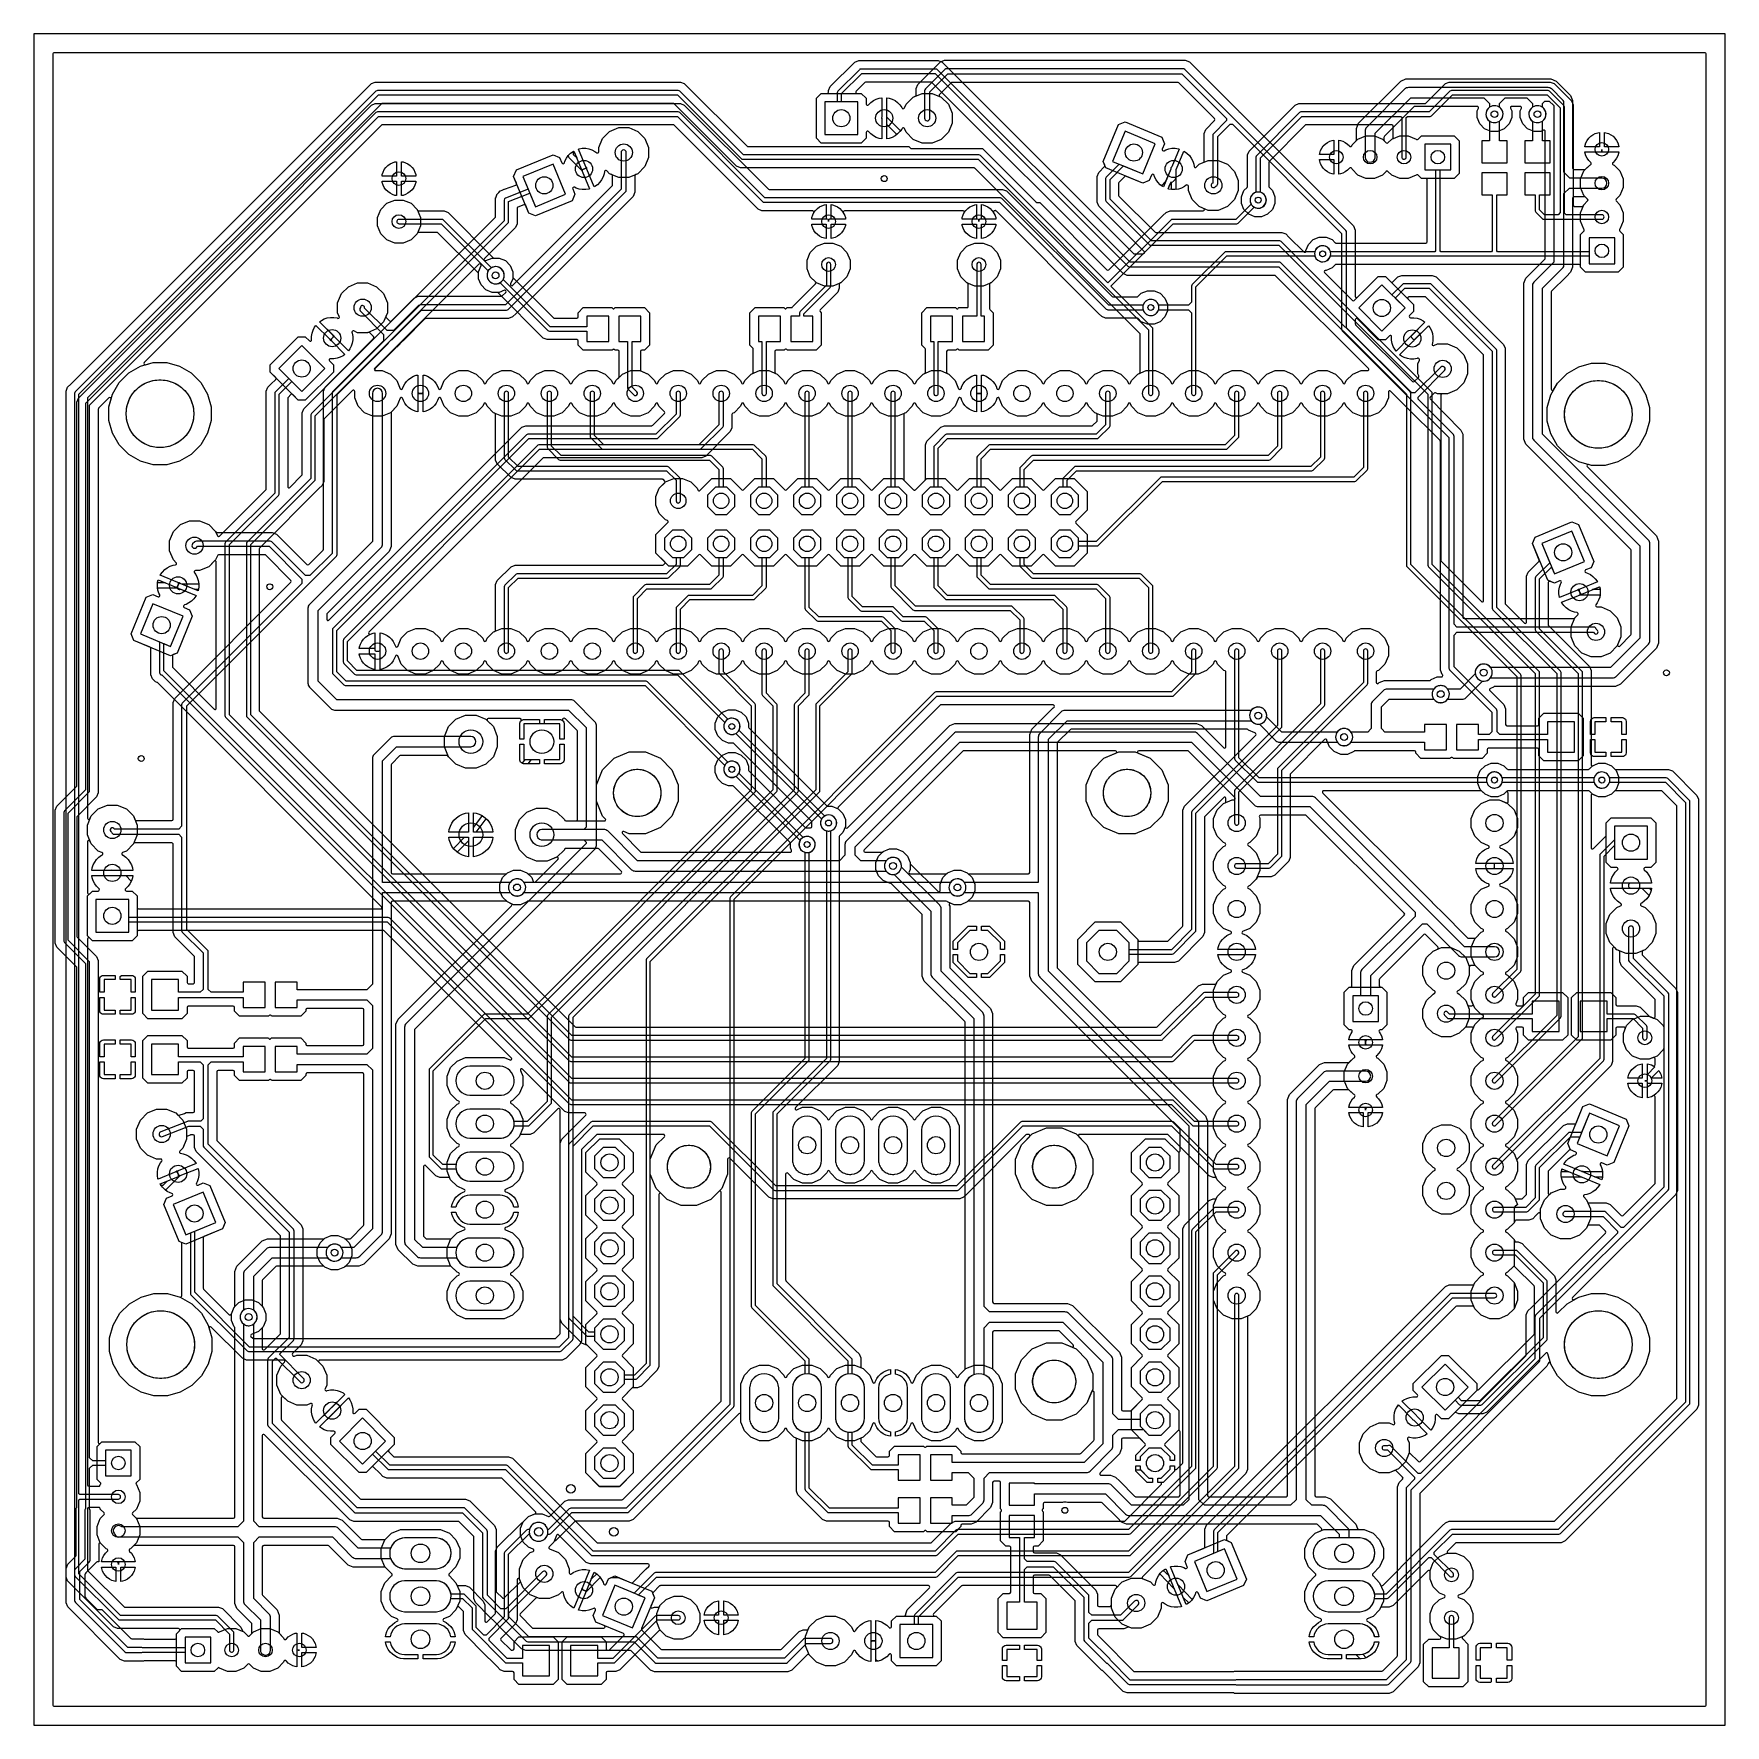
# Model space of a CAD drawing. Header units: millimetres. Extents: x 0 to 100, y 0 to 100.
import ezdxf

# ---------------------------------------------------------------- set-up
doc = ezdxf.new("R2010")
doc.units = ezdxf.units.MM

msp = doc.modelspace()

# ---------------------------------------------------------------- linework, layer by layer
at = {"layer": '16_copper'}
for points in [[(98.81, 1.12, 0.39259), (98.88, 1.19), (98.88, 98.81, 0.41421), (98.81, 98.88), (1.19, 98.88, 0.41421), (1.12, 98.81), (1.12, 1.19, 0.41421), (1.19, 1.12), (98.81, 1.12)], [(36.53, 7.92), (36.69, 7.53), (35.93, 5.71, 0.30334), (35.95, 5.62), (36.13, 5.44), (37.08, 4.49, 0.19891), (37.14, 4.47), (44.14, 4.47, 0.19891), (44.2, 4.49), (45.25, 5.54), (45.49, 5.64), (45.73, 5.64, 0.30335), (45.8, 5.69), (45.85, 5.81), (46.27, 6.23), (46.81, 6.45), (47.39, 6.45), (47.93, 6.23), (48.35, 5.81), (48.44, 5.59, 0.50339), (48.56, 5.56), (48.57, 5.57, 0.16256), (48.6, 5.62), (48.71, 5.77), (48.85, 5.91), (49, 6.02), (49.17, 6.11), (49.35, 6.17), (49.49, 6.19), (49.49, 3.77), (49.35, 3.79), (49.17, 3.85), (49, 3.94), (48.85, 4.05), (48.71, 4.19), (48.6, 4.34, 0.81722), (48.44, 4.37), (48.35, 4.15), (47.93, 3.73), (47.39, 3.51), (46.81, 3.51), (46.27, 3.73), (45.85, 4.15, 0.45036), (45.73, 4.16), (44.82, 3.25), (44.58, 3.15), (36.7, 3.15), (36.46, 3.25), (36.26, 3.45), (36.26, 3.45), (35.31, 4.4, 0.19891), (35.25, 4.42), (29.08, 4.42), (28.84, 4.52), (28.64, 4.72), (27.58, 5.78), (27.58, 5.78), (27.37, 5.99), (27.37, 5.99), (27.2, 6.16), (27.2, 6.16), (26.99, 6.37), (26.99, 6.37), (26.11, 7.25), (26.01, 7.49), (26.01, 11.12, 0.19891), (25.99, 11.18), (25.15, 12.02, 0.19891), (25.09, 12.04), (18.92, 12.04), (18.68, 12.14), (18.48, 12.34), (13.64, 17.17, 0.66818), (13.51, 17.12), (13.51, 12.32, 0.41421), (13.59, 12.24), (17.94, 12.24), (18.24, 12.12), (19.36, 11, 0.19891), (19.42, 10.97), (20.74, 10.97, 0.19891), (20.79, 11), (21.15, 11.36), (21.67, 11.57), (24.05, 11.57), (24.57, 11.36), (24.96, 10.96), (25.18, 10.44), (25.18, 9.88), (24.96, 9.36), (24.57, 8.96, 0.56282), (24.57, 8.82), (24.96, 8.42), (25.18, 7.9), (25.18, 7.34), (24.96, 6.82), (24.57, 6.42), (24.23, 6.28, 0.64015), (24.23, 6.15), (24.37, 6.07), (24.52, 5.96), (24.65, 5.84), (24.76, 5.69), (24.84, 5.53), (24.9, 5.35), (24.92, 5.23), (24.66, 5.23, 0.3532), (23.81, 5.99), (21.91, 5.99, 0.3532), (21.06, 5.23), (20.8, 5.23), (20.82, 5.35), (20.88, 5.53), (20.96, 5.69), (21.07, 5.84), (21.2, 5.96), (21.35, 6.07), (21.49, 6.15, 0.64162), (21.49, 6.28), (21.15, 6.42), (20.76, 6.82), (20.54, 7.34), (20.54, 7.9), (20.76, 8.42), (21.15, 8.82, 0.56283), (21.15, 8.96), (20.79, 9.32, 0.19891), (20.74, 9.35), (18.89, 9.35), (18.59, 9.47), (17.47, 10.59, 0.19891), (17.41, 10.62), (13.59, 10.62, 0.41421), (13.51, 10.54), (13.51, 7.72, 0.19891), (13.54, 7.66), (14.39, 6.81), (14.51, 6.51), (14.51, 5.45, 0.19891), (14.54, 5.4), (14.77, 5.16, 0.72846), (14.93, 5.1), (15.04, 5.22), (15.17, 5.31), (15.31, 5.38), (15.46, 5.43), (15.55, 5.44), (15.55, 4.52, 0.23791), (15.58, 4.46), (15.58, 4.46, -0.10855), (15.62, 4.44), (15.7, 4.44), (15.7, 4.44), (15.62, 4.44, 0.41421), (15.55, 4.37), (15.55, 3.45), (15.46, 3.46), (15.31, 3.51), (15.17, 3.58), (15.04, 3.67), (14.93, 3.79, 0.63006), (14.79, 3.78), (14.77, 3.73), (14.42, 3.37), (13.95, 3.18), (13.45, 3.18), (12.98, 3.37), (12.75, 3.6, 0.41421), (12.65, 3.6), (12.42, 3.37), (11.95, 3.18), (11.45, 3.18), (10.98, 3.37, 0.46377), (10.87, 3.38), (10.67, 3.18), (8.73, 3.18), (8.44, 3.48), (8.44, 5.41), (8.61, 5.58, 0.66818), (8.56, 5.71), (4.95, 5.71), (4.72, 5.81), (2, 8.53), (1.91, 8.76), (1.91, 78.87), (2, 79.1), (2.19, 79.29), (2.19, 79.29), (19.77, 96.87), (19.77, 96.87), (19.96, 97.06), (20.19, 97.15), (38.23, 97.15), (38.46, 97.06), (42.15, 93.37, 0.19891), (42.2, 93.34), (51.73, 93.34), (51.81, 93.26, 0.19891), (51.92, 93.22), (56.09, 93.22), (59.25, 90.06, 0.19891), (59.35, 90.02), (59.47, 90.02), (63.45, 86.04, 0.41421), (63.55, 86.04), (66.76, 89.25), (66.95, 89.44), (67.18, 89.53), (69.13, 89.53, 0.82069), (69.16, 89.68), (68.9, 89.79), (68.49, 90.2), (68.26, 90.74), (68.26, 90.99, 0.61281), (68.14, 91.05), (68.03, 90.97), (67.86, 90.88), (67.68, 90.82), (67.49, 90.79), (67.29, 90.79), (67.1, 90.82), (67.07, 90.83), (67.17, 91.09), (67.5, 91.41, 0.19891), (67.54, 91.52), (67.54, 92, 0.03977), (67.56, 92.02), (67.99, 93.07), (68.03, 93.05), (68.18, 92.94), (68.32, 92.8), (68.43, 92.65), (68.52, 92.48), (68.58, 92.3), (68.6, 92.16, 0.61281), (68.73, 92.12), (68.9, 92.29), (69.14, 92.39, 0.30335), (69.19, 92.46), (69.19, 94.11), (69.29, 94.35), (69.81, 94.88, 0.41421), (69.81, 94.99), (67.69, 97.11, 0.19891), (67.64, 97.13), (54.28, 97.13, 0.19891), (54.23, 97.11), (53.54, 96.42, 0.53452), (53.56, 96.3), (53.65, 96.26), (54.07, 95.84), (54.29, 95.3), (54.29, 94.72), (54.07, 94.18), (53.65, 93.76), (53.11, 93.54), (52.53, 93.54), (51.99, 93.76), (51.57, 94.18), (51.48, 94.4, 0.50339), (51.36, 94.43), (51.35, 94.42, 0.16256), (51.32, 94.37), (51.24, 94.26), (50.43, 95.07, 0.01547), (50.43, 95.09), (50.43, 96.22), (50.57, 96.2), (50.75, 96.14), (50.92, 96.05), (51.07, 95.94), (51.21, 95.8), (51.32, 95.65, 0.81722), (51.48, 95.62), (51.57, 95.84), (51.99, 96.26), (52.11, 96.31, 0.30335), (52.16, 96.38), (52.16, 96.77), (52.26, 97.01), (52.46, 97.21), (53.4, 98.15), (53.4, 98.15), (53.6, 98.35), (53.84, 98.45), (68.08, 98.45), (68.32, 98.35), (68.52, 98.15), (68.52, 98.15), (71.04, 95.63), (71.04, 95.63), (71.25, 95.42, 0.18083), (71.29, 95.38), (78.03, 88.64), (78.13, 88.4), (78.13, 84.48, 0.66818), (78.26, 84.43), (79.49, 85.66), (79.91, 85.66), (81.58, 84), (81.58, 83.58), (81.34, 83.34, 0.65231), (81.4, 83.21), (81.6, 83.21), (81.79, 83.18), (81.97, 83.12), (82.14, 83.03), (82.25, 82.95), (81.39, 82.1, 0.11645), (81.34, 82.04), (80.54, 81.24), (80.46, 81.35), (80.37, 81.52), (80.31, 81.7), (80.28, 81.89), (80.28, 82.09, 0.6887), (80.15, 82.15), (79.91, 81.91), (79.49, 81.91), (78.26, 83.15, 0.66818), (78.13, 83.09), (78.13, 82.86, 0.19891), (78.15, 82.8), (81.51, 79.45, 0.41421), (81.61, 79.45), (81.86, 79.69, 0.30335), (81.88, 79.77), (81.82, 79.9), (81.82, 80.49), (81.92, 80.71, 0.5042), (81.85, 80.82), (81.84, 80.82, 0.16262), (81.79, 80.8), (81.6, 80.77), (81.4, 80.77), (81.21, 80.8), (81.03, 80.86), (80.86, 80.95), (80.75, 81.03), (81.55, 81.83, 0.11645), (81.61, 81.88), (82.46, 82.74), (82.54, 82.63), (82.63, 82.46), (82.69, 82.28), (82.72, 82.09), (82.72, 81.89), (82.69, 81.7, 0.8173), (82.78, 81.57), (83, 81.67), (83.59, 81.67), (84.13, 81.44), (84.54, 81.03), (84.77, 80.49), (84.77, 79.9), (84.54, 79.36), (84.13, 78.95), (83.59, 78.72), (83, 78.72), (82.88, 78.77, 0.30335), (82.79, 78.76), (82.55, 78.51, 0.41421), (82.55, 78.41), (84.38, 76.57), (84.48, 76.33), (84.48, 65.51, 0.41421), (84.56, 65.43), (91.04, 65.43, 0.26804), (91.11, 65.48), (91.28, 65.65, 0.61281), (91.24, 65.78), (91.1, 65.8), (90.92, 65.86), (90.75, 65.95), (90.6, 66.06), (90.46, 66.2), (90.35, 66.35), (90.33, 66.39), (91.38, 66.82, 0.23796), (91.42, 66.87), (91.42, 66.88, -0.10855), (91.42, 66.92), (91.36, 67.06, -0.10976), (91.33, 67.09), (91.33, 67.1, 0.23491), (91.26, 67.1), (90.21, 66.67), (90.2, 66.7), (90.17, 66.89), (90.17, 67.09), (90.2, 67.28), (90.26, 67.46), (90.31, 67.55, 0.69696), (90.21, 67.66), (89.9, 67.53), (89.51, 67.69), (88.61, 69.86), (88.77, 70.25), (90.94, 71.15), (91.33, 70.99), (92.23, 68.81), (92.07, 68.43), (91.75, 68.3, 0.69697), (91.76, 68.15), (91.86, 68.12), (92.03, 68.03), (92.18, 67.92), (92.32, 67.78), (92.43, 67.63), (92.45, 67.59), (91.4, 67.16, 0.41421), (91.36, 67.06), (91.42, 66.92, 0.41421), (91.52, 66.88), (92.57, 67.31), (92.58, 67.28), (92.61, 67.09), (92.61, 66.89), (92.58, 66.7), (92.52, 66.52), (92.43, 66.35), (92.35, 66.24, 0.61281), (92.41, 66.12), (92.66, 66.12), (93.2, 65.89), (93.61, 65.48), (93.84, 64.94), (93.84, 64.35), (93.64, 63.88, 0.82067), (93.77, 63.8), (94.41, 64.45, 0.19891), (94.44, 64.5), (94.44, 69.48, 0.19891), (94.41, 69.54), (88.21, 75.74), (88.09, 76.04), (88.09, 85.25), (88.21, 85.55), (89.33, 86.67, 0.19891), (89.36, 86.73), (89.36, 94.23, 0.53451), (89.25, 94.3), (89.1, 94.23), (88.7, 94.23), (88.32, 94.39), (88.04, 94.67), (87.88, 95.05), (87.88, 95.45), (87.95, 95.6, 0.53451), (87.88, 95.71), (87.38, 95.71, 0.53451), (87.31, 95.6), (87.38, 95.45), (87.38, 95.05), (87.22, 94.67), (86.94, 94.39), (86.56, 94.23), (86.16, 94.23), (85.78, 94.39), (85.5, 94.67), (85.34, 95.05), (85.34, 95.45), (85.41, 95.6, 0.53451), (85.34, 95.71), (81.65, 95.71, 0.19891), (81.59, 95.68), (79.85, 93.94, 0.19891), (79.82, 93.88), (79.82, 93.72, 0.19891), (79.85, 93.66), (79.96, 93.55, 0.41421), (80.06, 93.55), (80.29, 93.78), (80.76, 93.97), (81.26, 93.97), (81.73, 93.78, 0.46377), (81.84, 93.77), (82.04, 93.97), (83.98, 93.97), (84.27, 93.68), (84.27, 91.74), (83.98, 91.45), (82.04, 91.45), (81.84, 91.65, 0.10935), (81.81, 91.67), (81.81, 91.67, 0.25641), (81.73, 91.64), (81.26, 91.45), (80.76, 91.45), (80.29, 91.64), (80.06, 91.87, 0.41421), (79.96, 91.87), (79.73, 91.64), (79.26, 91.45), (78.76, 91.45), (78.29, 91.64), (77.94, 91.99, 0.72846), (77.78, 92.05), (77.67, 91.94), (77.54, 91.85), (77.4, 91.77), (77.25, 91.73), (77.16, 91.71), (77.16, 92.71, 0.11645), (77.16, 92.79), (77.16, 93.71), (77.25, 93.69), (77.4, 93.65), (77.54, 93.57), (77.67, 93.48), (77.78, 93.37, 0.63006), (77.92, 93.38), (77.94, 93.43), (78.17, 93.66, 0.19891), (78.2, 93.72), (78.2, 94.41), (78.32, 94.71), (80.58, 96.97), (80.58, 96.97), (80.82, 97.21), (81.12, 97.33), (89.7, 97.33), (90, 97.21), (90.86, 96.35), (90.98, 96.05), (90.98, 92.06, 0.42618), (91.06, 91.98), (91.7, 91.98, 0.19891), (91.76, 92.01), (91.99, 92.24, 0.72846), (92.05, 92.4), (91.94, 92.51), (91.85, 92.64), (91.77, 92.78), (91.73, 92.93), (91.71, 93.02), (92.63, 93.02, 0.23791), (92.69, 93.05), (92.7, 93.05, -0.10855), (92.71, 93.09), (92.71, 93.17), (92.71, 93.17), (92.71, 93.09, 0.41421), (92.79, 93.02), (93.71, 93.02), (93.69, 92.93), (93.65, 92.78), (93.57, 92.64), (93.48, 92.51), (93.37, 92.4, 0.63006), (93.38, 92.26), (93.43, 92.24), (93.78, 91.89), (93.97, 91.42), (93.97, 90.92), (93.78, 90.45), (93.55, 90.22, 0.41421), (93.55, 90.12), (93.78, 89.89), (93.97, 89.42), (93.97, 88.92), (93.78, 88.45, 0.46377), (93.77, 88.34), (93.97, 88.14), (93.97, 86.2), (93.68, 85.91), (91.74, 85.91), (91.45, 86.2), (91.45, 88.14), (91.65, 88.34, 0.10935), (91.67, 88.37), (91.67, 88.37, 0.25641), (91.64, 88.45), (91.45, 88.92), (91.45, 89.42), (91.64, 89.89), (91.87, 90.12, 0.41421), (91.87, 90.22), (91.76, 90.33, 0.19891), (91.7, 90.36), (91.06, 90.36, 0.41421), (90.98, 90.28), (90.98, 86.2), (90.86, 85.9), (90.62, 85.66), (90.62, 85.66), (89.74, 84.78, 0.19891), (89.71, 84.72), (89.71, 78.99, 0.76733), (89.85, 78.95), (90.09, 79.35), (90.65, 79.91), (91.34, 80.31), (92.1, 80.52), (92.9, 80.52), (93.66, 80.31), (94.35, 79.91), (94.91, 79.35), (95.31, 78.66), (95.52, 77.9), (95.52, 77.1), (95.31, 76.34), (94.91, 75.65), (94.35, 75.09), (93.66, 74.69), (92.9, 74.48), (92.1, 74.48), (91.92, 74.53, 0.76733), (91.84, 74.41), (95.7, 70.55), (95.94, 70.31), (96.06, 70.01), (96.06, 63.97), (95.94, 63.67), (95.7, 63.44), (95.7, 63.44), (94.04, 61.78), (93.81, 61.54), (93.51, 61.42), (86.38, 61.42, 0.13648), (86.34, 61.41), (86.34, 61.41, 0.13719), (86.3, 61.37), (86.12, 61.29, 0.53452), (86.09, 61.17), (86.92, 60.34), (87.02, 60.1), (87.02, 59.16, 0.41421), (87.1, 59.08), (88.91, 59.08, 0.41421), (88.99, 59.16), (88.99, 59.53), (89.28, 59.83), (91.3, 59.83), (91.6, 59.53), (91.6, 57.31), (91.3, 57.01), (89.28, 57.01), (88.99, 57.31), (88.99, 57.68, 0.41421), (88.91, 57.76), (86, 57.76, 0.41421), (85.93, 57.68), (85.93, 57.46), (85.63, 57.16), (83.91, 57.16, 0.59807), (83.77, 57.2), (83.73, 57.16), (82.01, 57.16), (81.71, 57.46), (81.71, 57.53, 0.41421), (81.64, 57.61), (78.13, 57.61, 0.13648), (78.09, 57.6), (78.08, 57.6, 0.13719), (78.05, 57.56), (77.67, 57.4), (77.27, 57.4), (76.89, 57.56), (76.61, 57.84), (76.45, 58.22, 0.7121), (76.32, 58.28), (74.32, 56.27, 0.19891), (74.29, 56.22), (74.29, 51.31), (74.2, 51.08), (73.38, 50.26), (73.15, 50.16), (72.39, 50.16, 0.30335), (72.32, 50.12), (72.28, 50.02), (71.9, 49.64), (71.81, 49.6, 0.66819), (71.81, 49.46), (71.9, 49.42), (72.28, 49.04), (72.49, 48.53), (72.49, 47.99), (72.28, 47.48), (71.9, 47.1), (71.47, 46.92, 0.69697), (71.48, 46.78), (71.55, 46.76), (71.71, 46.68), (71.85, 46.57), (71.97, 46.45), (72.08, 46.31), (72.16, 46.15), (72.21, 45.98), (72.23, 45.87), (71.12, 45.87, 0.11646), (71.04, 45.87), (70.01, 45.87), (70.03, 45.98), (70.08, 46.15), (70.16, 46.31), (70.27, 46.45), (70.39, 46.57), (70.53, 46.68), (70.69, 46.76), (70.76, 46.78, 0.69697), (70.77, 46.92), (70.34, 47.1), (69.96, 47.48), (69.75, 47.99), (69.75, 48.53), (69.96, 49.04), (70.34, 49.42), (70.43, 49.46, 0.66819), (70.43, 49.6), (70.34, 49.64), (69.96, 50.02), (69.75, 50.53), (69.75, 51.07), (69.96, 51.58), (70.34, 51.96), (70.43, 52, 0.66819), (70.43, 52.14), (70.34, 52.18), (69.96, 52.56), (69.75, 53.07), (69.75, 53.61), (69.96, 54.12), (70.34, 54.5), (70.44, 54.54, 0.30335), (70.48, 54.61), (70.48, 54.8, 0.66818), (70.35, 54.85), (69.24, 53.73, 0.19891), (69.21, 53.68), (69.21, 46.86), (69.12, 46.63), (67.67, 45.18), (67.44, 45.09), (65.35, 45.09, 0.3557), (65.28, 45.02), (65.28, 45.02, 0.08404), (65.28, 44.98), (64.24, 43.94), (62.76, 43.94), (61.72, 44.98), (61.72, 46.46), (62.76, 47.5), (64.24, 47.5), (65.28, 46.46, 0.51144), (65.35, 46.35), (67.02, 46.35, 0.19891), (67.07, 46.38), (67.92, 47.23, 0.19891), (67.94, 47.28), (67.94, 54.1), (68.04, 54.33), (72.25, 58.54, 0.53921), (72.19, 58.67), (71.81, 58.83, 0.31979), (71.73, 58.88), (61.33, 58.88, 0.19891), (61.27, 58.85), (60.53, 58.11, 0.19891), (60.5, 58.05), (60.5, 44.82, 0.19891), (60.53, 44.76), (69.27, 36.02), (69.39, 35.72), (69.39, 13.59, 0.41421), (69.47, 13.51), (74.04, 13.51, 0.41421), (74.12, 13.59), (74.12, 36.99), (74.24, 37.29), (74.48, 37.53), (74.48, 37.53), (75.77, 38.82), (75.77, 38.82), (76.01, 39.06), (76.31, 39.18), (77.73, 39.18, 0.19891), (77.79, 39.21), (78.02, 39.44, 0.72846), (78.08, 39.6), (77.97, 39.71), (77.88, 39.84), (77.8, 39.98), (77.76, 40.13), (77.74, 40.22), (78.66, 40.22, 0.11645), (78.74, 40.22), (79.74, 40.22), (79.72, 40.13), (79.68, 39.98), (79.6, 39.84), (79.51, 39.71), (79.4, 39.6, 0.63006), (79.41, 39.46), (79.46, 39.44), (79.81, 39.09), (80, 38.62), (80, 38.12), (79.81, 37.65), (79.46, 37.3, 0.72846), (79.4, 37.14), (79.51, 37.03), (79.6, 36.9), (79.68, 36.76), (79.72, 36.61), (79.74, 36.52), (78.74, 36.52, 0.11646), (78.66, 36.52), (77.74, 36.52), (77.76, 36.61), (77.8, 36.76), (77.88, 36.9), (77.97, 37.03), (78.08, 37.14, 0.63006), (78.07, 37.28), (78.02, 37.3), (77.79, 37.53, 0.19891), (77.73, 37.56), (76.84, 37.56, 0.19891), (76.78, 37.53), (75.77, 36.52, 0.19891), (75.74, 36.46), (75.74, 13.59, 0.41421), (75.82, 13.51), (76.36, 13.51), (76.66, 13.39), (77.92, 12.13), (77.92, 12.13), (78.16, 11.89), (78.27, 11.62, 0.30335), (78.34, 11.57), (78.66, 11.57), (79.18, 11.36), (79.57, 10.96), (79.79, 10.44), (79.79, 9.88), (79.57, 9.36), (79.18, 8.96, 0.56283), (79.18, 8.82), (79.57, 8.42), (79.79, 7.9), (79.79, 7.34), (79.57, 6.82), (79.18, 6.42), (78.84, 6.28, 0.64015), (78.84, 6.15), (78.98, 6.07), (79.13, 5.96), (79.26, 5.84), (79.37, 5.69), (79.45, 5.53), (79.51, 5.35), (79.53, 5.23), (79.27, 5.23, 0.3532), (78.42, 5.99), (76.52, 5.99, 0.3532), (75.67, 5.23), (75.41, 5.23), (75.43, 5.35), (75.49, 5.53), (75.57, 5.69), (75.68, 5.84), (75.81, 5.96), (75.96, 6.07), (76.1, 6.15, 0.64162), (76.1, 6.28), (75.76, 6.42), (75.37, 6.82), (75.15, 7.34), (75.15, 7.9), (75.37, 8.42), (75.76, 8.82, 0.56282), (75.76, 8.96), (75.37, 9.36), (75.15, 9.88), (75.15, 10.44), (75.37, 10.96), (75.76, 11.36), (76.1, 11.5, 0.53452), (76.13, 11.62), (75.89, 11.86, 0.19891), (75.83, 11.89), (64.61, 11.89), (64.31, 12.01), (64.07, 12.25), (64.07, 12.25), (63.19, 13.13, 0.19891), (63.13, 13.16), (61.11, 13.16, 0.1559), (60.81, 13.16), (59.75, 13.16, 0.41421), (59.68, 13.08), (59.68, 12.79, 0.59806), (59.64, 12.65), (59.68, 12.61), (59.68, 10.89), (59.38, 10.59), (59.16, 10.59, 0.41421), (59.08, 10.52), (59.08, 10.26, 0.41421), (59.16, 10.19), (60.46, 10.19), (60.7, 10.08), (62.79, 7.99), (62.89, 7.75), (62.89, 7.09, 0.41421), (62.97, 7.01), (63.63, 7.01, 0.41421), (63.71, 7.09), (63.71, 7.51), (63.93, 8.05), (64.35, 8.47), (64.89, 8.69), (65.48, 8.69), (66.02, 8.47), (66.19, 8.3, 0.61281), (66.32, 8.34), (66.34, 8.48), (66.4, 8.66), (66.49, 8.83), (66.57, 8.94), (67.41, 8.09, 0.03978), (67.42, 8.06), (67.85, 7.01), (67.82, 7), (67.63, 6.97), (67.43, 6.97), (67.24, 7), (67.06, 7.06), (66.89, 7.15), (66.78, 7.23, 0.61281), (66.66, 7.17), (66.66, 6.92), (66.43, 6.38), (66.02, 5.97), (65.48, 5.74), (64.89, 5.74), (64.76, 5.8, 0.22911), (64.7, 5.79), (64.45, 5.69), (62.97, 5.69, 0.41421), (62.89, 5.61), (62.89, 5.39, 0.19891), (62.91, 5.33), (64.06, 4.18, 0.25122), (64.1, 4.11), (65.01, 3.2, 0.19891), (65.06, 3.17), (70.91, 3.17, 0.08466), (70.94, 3.18), (70.94, 3.18), (70.99, 3.2), (79.7, 3.2, 0.19891), (79.76, 3.22), (80.6, 4.06, 0.19891), (80.62, 4.12), (80.62, 14.1), (80.72, 14.34), (80.93, 14.55, 0.41421), (80.93, 14.66), (80.55, 15.04, 0.30335), (80.46, 15.06), (80.14, 14.92), (79.55, 14.92), (79.01, 15.15), (78.6, 15.56), (78.37, 16.1), (78.37, 16.69), (78.6, 17.23), (79.01, 17.64), (79.55, 17.87), (80.14, 17.87), (80.36, 17.77, 0.50268), (80.47, 17.84), (80.47, 17.85, 0.16257), (80.45, 17.9), (80.42, 18.09), (80.42, 18.29), (80.45, 18.48), (80.51, 18.66), (80.6, 18.83), (80.68, 18.94), (81.48, 18.14, 0.2361), (81.59, 18.03), (82.39, 17.23), (82.28, 17.15), (82.11, 17.06), (81.93, 17), (81.74, 16.97), (81.54, 16.97), (81.35, 17, 0.8172), (81.22, 16.91), (81.32, 16.69), (81.32, 16.17, 0.19891), (81.34, 16.11), (81.86, 15.59, 0.41421), (81.97, 15.59), (88.22, 21.84, 0.19891), (88.24, 21.9), (88.24, 24.26), (88.34, 24.5), (88.54, 24.7), (92.93, 29.09, 0.41421), (92.93, 29.2), (92.59, 29.54, 0.19891), (92.53, 29.56), (91.93, 29.56, 0.30335), (91.86, 29.52), (91.81, 29.39), (91.39, 28.97), (90.85, 28.75), (90.26, 28.75), (89.72, 28.97), (89.31, 29.39), (89.08, 29.93), (89.08, 30.52), (89.31, 31.06), (89.72, 31.47), (90.26, 31.7), (90.51, 31.7, 0.61281), (90.57, 31.82), (90.49, 31.93), (90.4, 32.1), (90.34, 32.28), (90.32, 32.42), (91.52, 32.42, 0.03979), (91.54, 32.4), (92.59, 31.97), (92.57, 31.93), (92.46, 31.78), (92.32, 31.64), (92.17, 31.53), (92, 31.44), (91.82, 31.38), (91.68, 31.36, 0.61281), (91.64, 31.23), (91.81, 31.06), (91.86, 30.93, 0.30335), (91.93, 30.88), (92.68, 30.88, 0.05937), (92.7, 30.89), (92.97, 30.89), (93.21, 30.79), (93.86, 30.13, 0.41421), (93.97, 30.13), (95.84, 32, 0.19891), (95.86, 32.06), (95.86, 37.15, 0.56003), (95.75, 37.21), (95.64, 37.16), (95.49, 37.11), (95.4, 37.1), (95.4, 38.02, 0.23791), (95.37, 38.08), (95.37, 38.09, -0.10855), (95.33, 38.1), (95.25, 38.1), (95.25, 38.1), (95.33, 38.1, 0.41421), (95.4, 38.18), (95.4, 39.1), (95.49, 39.09), (95.64, 39.04), (95.75, 38.99, 0.56003), (95.86, 39.05), (95.86, 39.4, 0.53452), (95.75, 39.47), (95.5, 39.37), (95, 39.37), (94.53, 39.56), (94.17, 39.92), (93.98, 40.39), (93.98, 40.89), (94.09, 41.17, 0.53452), (94.02, 41.27), (93.61, 41.27, 0.41421), (93.53, 41.2), (93.53, 40.8), (93.24, 40.5), (91.22, 40.5), (90.92, 40.8), (90.92, 43.02), (91.22, 43.32), (93.24, 43.32), (93.53, 43.02), (93.53, 42.62, 0.41421), (93.61, 42.54), (94.74, 42.54), (94.97, 42.45), (95.51, 41.91, 0.0985), (95.53, 41.9), (95.75, 41.81, 0.53451), (95.86, 41.88), (95.86, 42.87, 0.19891), (95.84, 42.93), (93.87, 44.9), (93.77, 45.14), (93.77, 45.73, 0.30335), (93.72, 45.8), (93.6, 45.85), (93.18, 46.27), (92.96, 46.81), (92.96, 47.39), (93.18, 47.93), (93.6, 48.35), (93.82, 48.44, 0.50339), (93.85, 48.56), (93.84, 48.57, 0.16256), (93.79, 48.6), (93.64, 48.71), (93.5, 48.85), (93.39, 49), (93.3, 49.17), (93.24, 49.35), (93.22, 49.49), (94.43, 49.49, 0.11645), (94.51, 49.49), (95.64, 49.49), (95.62, 49.35), (95.56, 49.17), (95.47, 49), (95.36, 48.85), (95.22, 48.71), (95.07, 48.6, 0.81722), (95.04, 48.44), (95.26, 48.35), (95.68, 47.93), (95.9, 47.39), (95.9, 46.81), (95.68, 46.27), (95.26, 45.85), (95.14, 45.8, 0.30335), (95.09, 45.73), (95.09, 45.58, 0.19891), (95.11, 45.52), (96.88, 43.75), (96.88, 43.75), (97.08, 43.55), (97.18, 43.31), (97.18, 31.62), (97.08, 31.38), (96.88, 31.18), (96.88, 31.18), (94.61, 28.91), (94.61, 28.91), (94.41, 28.7, 0.18078), (94.36, 28.66), (94.15, 28.45), (94.15, 28.45), (90.98, 25.28, 0.87698), (91.08, 25.16), (91.34, 25.31), (92.1, 25.52), (92.9, 25.52), (93.66, 25.31), (94.35, 24.91), (94.91, 24.35), (95.31, 23.66), (95.52, 22.9), (95.52, 22.1), (95.31, 21.34), (94.91, 20.65), (94.35, 20.09), (93.66, 19.69), (92.9, 19.48), (92.1, 19.48), (91.34, 19.69), (90.65, 20.09), (90.09, 20.65), (89.69, 21.34, 0.95794), (89.53, 21.39), (89.46, 21.22), (81.96, 13.72, 0.19891), (81.94, 13.66), (81.94, 3.68), (81.84, 3.44), (80.38, 1.98), (80.14, 1.88), (70.99, 1.88, 0.25121), (70.91, 1.91), (64.64, 1.91), (64.41, 2), (63.2, 3.21, 0.08467), (63.18, 3.23), (63.17, 3.23), (63.13, 3.25), (61.67, 4.71), (61.57, 4.95), (61.57, 7.31, 0.19891), (61.55, 7.37), (60.07, 8.84, 0.19891), (60.02, 8.86), (59.16, 8.86, 0.41421), (59.08, 8.79), (59.08, 7.86, 0.41421), (59.16, 7.79), (59.53, 7.79), (59.83, 7.49), (59.83, 5.47), (59.53, 5.17), (57.31, 5.17), (57.01, 5.47), (57.01, 7.49), (57.31, 7.79), (57.68, 7.79, 0.41421), (57.76, 7.86), (57.76, 10.52, 0.41421), (57.68, 10.59), (57.46, 10.59), (57.16, 10.89), (57.16, 12.61, 0.59807), (57.2, 12.75), (57.16, 12.79), (57.16, 14.35, 0.41421), (57.09, 14.43), (56.77, 14.43, 0.41421), (56.69, 14.35), (56.69, 13.17), (56.57, 12.87), (55.71, 12.01), (55.41, 11.89), (54.89, 11.89, 0.41421), (54.81, 11.81), (54.81, 11.74), (54.52, 11.44), (52.79, 11.44, 0.59807), (52.65, 11.48), (52.62, 11.44), (50.89, 11.44), (50.6, 11.74), (50.6, 11.99, 0.41421), (50.52, 12.06), (46.86, 12.06), (46.63, 12.16), (45.18, 13.61), (45.09, 13.84), (45.09, 16.91, 0.30335), (45.04, 16.98), (44.94, 17.02), (44.56, 17.41), (44.52, 17.5, 0.66819), (44.38, 17.5), (44.34, 17.41), (43.96, 17.02), (43.45, 16.81), (42.91, 16.81), (42.4, 17.02), (42.02, 17.41), (41.81, 17.91), (41.81, 18.35, 0.66819), (41.68, 18.4), (41.62, 18.35), (35.63, 12.35), (35.63, 12.35), (35.44, 12.16), (35.2, 12.06), (32.04, 12.06, 0.19891), (31.99, 12.04), (30.84, 10.89), (30.79, 10.87, 0.18156), (30.75, 10.83), (30.46, 10.54, 0.53452), (30.49, 10.42), (31.02, 10.2), (31.43, 9.79), (31.66, 9.25), (31.66, 9, 0.61281), (31.78, 8.94), (31.89, 9.02), (32.06, 9.11), (32.24, 9.17), (32.43, 9.2), (32.63, 9.2), (32.82, 9.17), (32.85, 9.16), (32.42, 8.11, 0.2361), (32.36, 7.97), (31.93, 6.92), (31.89, 6.94), (31.74, 7.05), (31.6, 7.19), (31.49, 7.34), (31.4, 7.51), (31.34, 7.69), (31.32, 7.83, 0.61281), (31.19, 7.87), (31.02, 7.7), (30.48, 7.48), (29.89, 7.48), (29.76, 7.53, 0.30335), (29.68, 7.51), (28.75, 6.58, 0.41421), (28.75, 6.48), (29.46, 5.76, 0.19891), (29.52, 5.74), (33.7, 5.74, 0.82069), (33.73, 5.89), (33.23, 6.1), (33.07, 6.49), (33.2, 6.8, 0.69696), (33.09, 6.9), (33, 6.85), (32.82, 6.79), (32.63, 6.76), (32.43, 6.76), (32.24, 6.79), (32.21, 6.8), (32.64, 7.85, 0.0395), (32.65, 7.88), (33.49, 8.73), (33.57, 8.62), (33.66, 8.45), (33.69, 8.35, 0.69697), (33.84, 8.34), (33.97, 8.66), (34.16, 8.74), (34.55, 8.74)], [(68.05, 97.9, 0.18918), (67.94, 97.94), (53.97, 97.94, 0.19891), (53.87, 97.9), (52.71, 96.74, 0.19891), (52.67, 96.64), (52.67, 95.01, 0.94995), (52.97, 94.99), (52.97, 95.01), (52.97, 96.57), (54.04, 97.64), (67.88, 97.64), (70.52, 95), (70.52, 94.87), (69.74, 94.09, 0.19891), (69.7, 93.98), (69.7, 91.18, 0.91118), (69.75, 90.91), (69.78, 90.92, 0.26163), (69.88, 91), (69.89, 91, 0.34203), (70, 91.15), (70, 93.92), (70.74, 94.65), (70.87, 94.65), (77.32, 88.2), (77.32, 82.55, 0.19891), (77.36, 82.44), (83.67, 76.14), (83.67, 62.5, 0.19891), (83.71, 62.4), (86.21, 59.9), (86.21, 58.74), (86.04, 58.57), (85.42, 58.57), (85.42, 59.17), (84.12, 59.17), (84.12, 57.67), (85.42, 57.67), (85.42, 58.27), (89.49, 58.27), (89.49, 57.52), (91.09, 57.52), (91.09, 59.32), (89.49, 59.32), (89.49, 58.57), (86.68, 58.57), (86.51, 58.74), (86.51, 59.96, 0.19891), (86.47, 60.07), (83.97, 62.57), (83.97, 64.45), (84.14, 64.62), (92.21, 64.62), (92.27, 64.55, 1), (92.45, 64.73), (92.38, 64.8), (92.38, 64.81, 0.34203), (92.24, 64.92), (84.14, 64.92), (83.97, 65.09), (83.97, 76.2, 0.19891), (83.93, 76.31), (81.84, 78.4), (81.84, 78.52), (83.4, 80.09, 1), (83.19, 80.3), (81.65, 78.77), (81.47, 78.77), (77.62, 82.61), (77.62, 88.26, 0.19891), (77.58, 88.37), (68.05, 97.9)], [(65.91, 78.74, 0.87945), (66.16, 78.71), (66.17, 78.74), (66.17, 82.55, 0.19891), (66.13, 82.64), (63.68, 85.09), (67.36, 88.77), (71.12, 88.77, 0.19891), (71.21, 88.81), (72.15, 89.75, 0.95153), (72.67, 90.56), (72.62, 90.59, 0.75763), (71.97, 89.93), (71.07, 89.03), (67.31, 89.03, 0.19891), (67.22, 88.99), (63.5, 85.27), (55.97, 92.8, 0.19891), (55.88, 92.84), (41.96, 92.84), (38.19, 96.61, 0.19891), (38.1, 96.65), (20.32, 96.65, 0.19891), (20.23, 96.61), (2.45, 78.83, 0.19891), (2.41, 78.74), (2.41, 8.89, 0.19891), (2.45, 8.8), (4.99, 6.26, 0.19891), (5.08, 6.22), (10.74, 6.22), (11.57, 5.39), (11.57, 4.44, 0.87945), (11.82, 4.41), (11.83, 4.44), (11.83, 5.45, 0.19891), (11.79, 5.53), (10.88, 6.44, 0.19891), (10.79, 6.48), (5.13, 6.48), (2.67, 8.94), (2.67, 13.32), (2.72, 13.37), (5, 13.37, 1), (5, 13.63), (2.72, 13.63), (2.67, 13.68), (2.67, 13.68), (2.67, 78.69), (20.37, 96.39), (38.05, 96.39), (41.82, 92.62, 0.19891), (41.91, 92.58), (55.83, 92.58), (65.91, 82.5)], [(46.56, 93.54), (46.27, 93.83), (46.27, 96.19), (46.56, 96.48), (48.92, 96.48), (49.21, 96.19), (49.21, 95.85, 0.65232), (49.35, 95.8), (49.49, 95.94), (49.64, 96.05), (49.81, 96.14), (49.99, 96.2), (50.13, 96.22), (50.13, 95.09, 0.23611), (50.13, 94.93), (50.13, 93.8), (49.99, 93.82), (49.81, 93.88), (49.64, 93.97), (49.49, 94.08), (49.35, 94.22, 0.68871), (49.21, 94.17), (49.21, 93.83), (48.92, 93.54)], [(89.74, 96.74, 0.18871), (89.53, 96.82), (81.28, 96.82, 0.19891), (81.06, 96.74), (78.79, 94.47, 0.19891), (78.71, 94.25), (78.71, 92.71, 0.93523), (79.31, 92.67), (79.31, 92.71), (79.31, 94.12), (81.41, 96.22), (85.73, 96.22), (86.06, 95.89), (86.06, 95.66, 0.98705), (86.65, 94.84), (86.7, 94.87, 0.47357), (86.66, 95.66), (86.66, 95.89), (86.99, 96.22), (88.27, 96.22), (88.6, 95.89), (88.6, 95.66, 0.98705), (89.19, 94.84), (89.24, 94.87, 0.47357), (89.2, 95.66), (89.2, 95.89), (89.34, 96.02), (89.6, 96.02), (89.87, 95.76), (89.87, 86.49), (88.68, 85.31, 0.19891), (88.6, 85.09), (88.6, 76.2, 0.19891), (88.68, 75.98), (94.95, 69.72), (94.95, 64.26), (93.22, 62.53), (86.13, 62.53, 0.98705), (85.31, 61.94), (85.35, 61.89, 0.47357), (86.13, 61.93), (93.34, 61.93, 0.19891), (93.56, 62.01), (95.47, 63.92, 0.19891), (95.55, 64.13), (95.55, 69.85, 0.19891), (95.47, 70.07), (89.2, 76.33), (89.2, 84.96), (90.39, 86.14, 0.19891), (90.47, 86.36), (90.47, 90.55), (90.79, 90.87), (92.71, 90.87, 1), (92.71, 91.47), (90.82, 91.47), (90.47, 91.82), (90.47, 95.88, 0.19891), (90.39, 96.1), (89.75, 96.74)], [(8.16, 53.49, 0.39259), (8.23, 53.57), (8.23, 60.46), (8.33, 60.7), (15.2, 67.57, 0.41421), (15.2, 67.68), (13.72, 69.17, 0.19891), (13.66, 69.19), (10.92, 69.19, 0.30335), (10.85, 69.14), (10.75, 68.9), (10.34, 68.49), (9.8, 68.26), (9.55, 68.26, 0.61281), (9.49, 68.14), (9.57, 68.03), (9.66, 67.86), (9.72, 67.68), (9.75, 67.49), (9.75, 67.46), (8.75, 67.46), (8.66, 67.5, 0.23611), (8.52, 67.56), (7.47, 67.99), (7.49, 68.03), (7.6, 68.18), (7.74, 68.32), (7.89, 68.43), (8.06, 68.52), (8.24, 68.58), (8.38, 68.6, 0.61281), (8.42, 68.73), (8.25, 68.9), (8.03, 69.44), (8.03, 70.03), (8.25, 70.57), (8.67, 70.99), (9.21, 71.21), (9.8, 71.21), (10.34, 70.99), (10.75, 70.57, 0.3567), (10.83, 70.51), (14.1, 70.51), (14.34, 70.41), (16.14, 68.62, 0.41421), (16.25, 68.62), (17.1, 69.47, 0.19891), (17.12, 69.52), (17.12, 78.87), (17.22, 79.11), (17.42, 79.31), (17.42, 79.31), (20.09, 81.99, 0.41421), (20.09, 82.1), (19.86, 82.33, 0.26709), (19.78, 82.35), (19.77, 82.35, 0.12766), (19.73, 82.33), (19.14, 82.33), (18.92, 82.43, 0.50435), (18.81, 82.36), (18.81, 82.35, 0.16257), (18.83, 82.3), (18.86, 82.11), (18.86, 81.91), (18.83, 81.72), (18.77, 81.54), (18.68, 81.37), (18.6, 81.26), (17.8, 82.06, 0.11645), (17.75, 82.12), (16.89, 82.97), (17, 83.05), (17.17, 83.14), (17.35, 83.2), (17.54, 83.23), (17.74, 83.23), (17.93, 83.2, 0.81722), (18.06, 83.29), (17.96, 83.51), (17.96, 84.1), (18.19, 84.64), (18.6, 85.05), (19.14, 85.28), (19.73, 85.28), (20.27, 85.05), (20.68, 84.64), (20.91, 84.1), (20.91, 83.51), (20.82, 83.3, 0.30335), (20.84, 83.22), (21.03, 83.03, 0.41421), (21.14, 83.03), (22.49, 84.38), (22.73, 84.48), (27.63, 84.48, 0.19891), (27.69, 84.5), (27.9, 84.71, 0.82067), (27.82, 84.84), (27.51, 84.71), (27.1, 84.71), (26.73, 84.86), (26.44, 85.15), (26.29, 85.52), (26.29, 85.81, 0.19891), (26.27, 85.87), (23.89, 88.24, 0.19891), (23.84, 88.26), (22.75, 88.26, 0.22963), (22.69, 88.24), (22.69, 88.23, 0.1319), (22.67, 88.18), (22.31, 87.82), (21.84, 87.63), (21.34, 87.63), (20.87, 87.82), (20.51, 88.18), (20.32, 88.65), (20.32, 89.15), (20.51, 89.62), (20.87, 89.98), (21.34, 90.17), (21.84, 90.17), (22.31, 89.98), (22.67, 89.62, 0.44238), (22.75, 89.53), (24.26, 89.53), (24.49, 89.44), (27.16, 86.76, 0.19891), (27.22, 86.74), (27.51, 86.74), (27.88, 86.59), (28.17, 86.3), (28.32, 85.93), (28.32, 85.52), (28.19, 85.21, 0.82067), (28.32, 85.13), (34.19, 91.01, 0.19891), (34.22, 91.06), (34.22, 91.61, 0.30335), (34.17, 91.68), (34.04, 91.73), (33.87, 91.9, 0.61281), (33.74, 91.86), (33.72, 91.72), (33.66, 91.54), (33.57, 91.37), (33.46, 91.22), (33.32, 91.08), (33.17, 90.97), (33.13, 90.95), (32.7, 92, 0.23611), (32.64, 92.14), (32.21, 93.19), (32.24, 93.2), (32.43, 93.23), (32.63, 93.23), (32.82, 93.2), (33, 93.14), (33.17, 93.05), (33.28, 92.97, 0.61281), (33.4, 93.03), (33.4, 93.28), (33.63, 93.82), (34.04, 94.23), (34.58, 94.46), (35.17, 94.46), (35.71, 94.23), (36.13, 93.82), (36.35, 93.28), (36.35, 92.69), (36.13, 92.15), (35.71, 91.73), (35.58, 91.68, 0.30335), (35.54, 91.61), (35.54, 90.63), (35.44, 90.38), (35.24, 90.19), (35.24, 90.19), (28.51, 83.46), (28.51, 83.46), (28.31, 83.26), (28.07, 83.16), (23.17, 83.16, 0.19891), (23.11, 83.14), (21.91, 81.93), (21.91, 81.93), (21.7, 81.73, 0.18082), (21.65, 81.68), (21.46, 81.48, 0.09444), (21.43, 81.47), (21.42, 81.47, 0.16998), (21.39, 81.41), (21.19, 81.22), (21.19, 81.22), (20.19, 80.22, 0.66818), (20.24, 80.09), (20.59, 80.09), (21.08, 79.88), (21.46, 79.5), (21.66, 79.02, 0.69697), (21.8, 79.03), (21.85, 79.16), (21.93, 79.31), (22.03, 79.45), (22.15, 79.57), (22.29, 79.67), (22.44, 79.75), (22.6, 79.81), (22.71, 79.82), (22.71, 78.82, 0.23791), (22.74, 78.76), (22.74, 78.75, -0.10855), (22.78, 78.74), (22.94, 78.74, -0.10977), (22.98, 78.75), (22.98, 78.76, 0.23492), (23.01, 78.82), (23.01, 79.82), (23.12, 79.81), (23.28, 79.75), (23.43, 79.67), (23.57, 79.57), (23.69, 79.45), (23.79, 79.31), (23.87, 79.16), (23.92, 79.03, 0.69697), (24.06, 79.02), (24.26, 79.5), (24.64, 79.88), (25.13, 80.09), (25.67, 80.09), (26.16, 79.88), (26.54, 79.5), (26.6, 79.36, 0.66819), (26.74, 79.36), (26.8, 79.5), (27.18, 79.88), (27.67, 80.09), (28.21, 80.09), (28.7, 79.88), (29.08, 79.5), (29.14, 79.36, 0.66819), (29.28, 79.36), (29.34, 79.5), (29.72, 79.88), (30.21, 80.09), (30.75, 80.09), (31.24, 79.88), (31.62, 79.5), (31.68, 79.36, 0.66819), (31.82, 79.36), (31.88, 79.5), (32.26, 79.88), (32.75, 80.09), (33.29, 80.09), (33.78, 79.88), (34.16, 79.5), (34.22, 79.36, 0.66819), (34.36, 79.36), (34.42, 79.5), (34.8, 79.88), (35.29, 80.09), (35.83, 80.09), (36.32, 79.88), (36.7, 79.5), (36.76, 79.36, 0.66819), (36.9, 79.36), (36.96, 79.5), (37.34, 79.88), (37.83, 80.09), (38.37, 80.09), (38.86, 79.88), (39.24, 79.5), (39.3, 79.36, 0.66819), (39.44, 79.36), (39.5, 79.5), (39.88, 79.88), (40.37, 80.09), (40.91, 80.09), (41.4, 79.88), (41.78, 79.5), (41.84, 79.36, 0.66819), (41.98, 79.36), (42.04, 79.5), (42.42, 79.88), (42.5, 79.91, 0.30335), (42.54, 79.99), (42.54, 81.36, 0.19891), (42.52, 81.41), (42.34, 81.59), (42.34, 83.51), (42.64, 83.81), (44.36, 83.81, 0.59806), (44.5, 83.77), (44.54, 83.81), (44.79, 83.81, 0.27222), (44.86, 83.86), (46.22, 85.22, 0.41421), (46.22, 85.33), (45.91, 85.64), (45.72, 86.11), (45.72, 86.61), (45.91, 87.08), (46.27, 87.44), (46.74, 87.63), (47.24, 87.63), (47.71, 87.44), (48.07, 87.08), (48.26, 86.61), (48.26, 86.11), (48.07, 85.64), (47.71, 85.28, 0.44238), (47.62, 85.2), (47.62, 84.96), (47.53, 84.73), (46.49, 83.69, 0.41421), (46.49, 83.58), (46.56, 83.51), (46.56, 81.59), (46.26, 81.29), (44.54, 81.29, 0.59807), (44.4, 81.33), (44.36, 81.29), (43.89, 81.29, 0.41421), (43.81, 81.22), (43.81, 79.99, 0.30335), (43.86, 79.91), (43.94, 79.88), (44.32, 79.5), (44.38, 79.36, 0.66819), (44.52, 79.36), (44.58, 79.5), (44.96, 79.88), (45.45, 80.09), (45.99, 80.09), (46.48, 79.88), (46.86, 79.5), (46.92, 79.36, 0.66819), (47.06, 79.36), (47.12, 79.5), (47.5, 79.88), (47.99, 80.09), (48.53, 80.09), (49.02, 79.88), (49.4, 79.5), (49.46, 79.36, 0.66819), (49.6, 79.36), (49.66, 79.5), (50.04, 79.88), (50.53, 80.09), (51.07, 80.09), (51.56, 79.88), (51.94, 79.5), (52, 79.36, 0.66819), (52.14, 79.36), (52.2, 79.5), (52.58, 79.88), (52.66, 79.91, 0.30335), (52.71, 79.99), (52.71, 81.36, 0.19891), (52.68, 81.41), (52.5, 81.59), (52.5, 83.51), (52.8, 83.81), (54.52, 83.81, 0.59806), (54.66, 83.77), (54.7, 83.81), (55.17, 83.81, 0.41421), (55.25, 83.88), (55.25, 85.2, 0.22963), (55.22, 85.26), (55.21, 85.26, 0.1319), (55.16, 85.28), (54.8, 85.64), (54.61, 86.11), (54.61, 86.61), (54.8, 87.08), (55.16, 87.44), (55.63, 87.63), (56.13, 87.63), (56.6, 87.44), (56.96, 87.08), (57.15, 86.61), (57.15, 86.11), (56.96, 85.64), (56.6, 85.28, 0.44238), (56.51, 85.2), (56.51, 83.74, 0.19891), (56.54, 83.69), (56.72, 83.51), (56.72, 81.59), (56.42, 81.29), (54.7, 81.29, 0.59807), (54.56, 81.33), (54.52, 81.29), (54.05, 81.29, 0.41421), (53.97, 81.22), (53.97, 79.99, 0.30335), (54.02, 79.91), (54.1, 79.88), (54.48, 79.5), (54.68, 79.02, 0.69697), (54.82, 79.03), (54.87, 79.16), (54.95, 79.31), (55.05, 79.45), (55.17, 79.57), (55.31, 79.67), (55.46, 79.75), (55.62, 79.81), (55.73, 79.82), (55.73, 78.74, 0.11645), (55.73, 78.66), (55.73, 77.66), (55.62, 77.67), (55.46, 77.73), (55.31, 77.81), (55.17, 77.91), (55.05, 78.03), (54.95, 78.17), (54.87, 78.32), (54.82, 78.45, 0.69697), (54.68, 78.46), (54.48, 77.98), (54.1, 77.6), (53.61, 77.39), (53.07, 77.39), (52.58, 77.6), (52.2, 77.98), (52.14, 78.12, 0.66819), (52, 78.12), (51.94, 77.98), (51.56, 77.6), (51.07, 77.39), (50.53, 77.39), (50.04, 77.6), (49.66, 77.98), (49.6, 78.12, 0.66819), (49.46, 78.12), (49.4, 77.98), (49.02, 77.6), (48.53, 77.39), (47.99, 77.39), (47.5, 77.6), (47.12, 77.98), (47.06, 78.12, 0.66819), (46.92, 78.12), (46.86, 77.98), (46.48, 77.6), (45.99, 77.39), (45.45, 77.39), (44.96, 77.6), (44.58, 77.98), (44.52, 78.12, 0.66819), (44.38, 78.12), (44.32, 77.98), (43.94, 77.6), (43.45, 77.39), (42.91, 77.39), (42.42, 77.6), (42.04, 77.98), (41.98, 78.12, 0.66819), (41.84, 78.12), (41.78, 77.98), (41.4, 77.6), (41.32, 77.57, 0.30335), (41.27, 77.49), (41.27, 76.71), (41.18, 76.48), (39.73, 75.03), (39.5, 74.93), (30.14, 74.93, 0.19891), (30.09, 74.91), (19.81, 64.63, 0.78742), (19.9, 64.51), (20.06, 64.57), (20.17, 64.58), (20.17, 63.58, 0.41421), (20.24, 63.5), (20.4, 63.5, 0.41421), (20.47, 63.58), (20.47, 64.58), (20.58, 64.57), (20.74, 64.51), (20.89, 64.43), (21.03, 64.33), (21.15, 64.21), (21.25, 64.07), (21.33, 63.92), (21.38, 63.79, 0.69697), (21.52, 63.78), (21.72, 64.26), (22.1, 64.64), (22.59, 64.85), (23.13, 64.85), (23.62, 64.64), (24, 64.26), (24.06, 64.12, 0.66819), (24.2, 64.12), (24.26, 64.26), (24.64, 64.64), (25.13, 64.85), (25.67, 64.85), (26.16, 64.64), (26.54, 64.26), (26.6, 64.12, 0.66819), (26.74, 64.12), (26.8, 64.26), (27.18, 64.64), (27.67, 64.85), (28.21, 64.85), (28.7, 64.64), (29.08, 64.26), (29.14, 64.12, 0.66819), (29.28, 64.12), (29.34, 64.26), (29.72, 64.64), (30.21, 64.85), (30.75, 64.85), (31.24, 64.64), (31.62, 64.26), (31.68, 64.12, 0.66819), (31.82, 64.12), (31.88, 64.26), (32.26, 64.64), (32.75, 64.85), (33.29, 64.85), (33.78, 64.64), (34.16, 64.26), (34.22, 64.12, 0.66819), (34.36, 64.12), (34.42, 64.26), (34.8, 64.64), (35.29, 64.85), (35.83, 64.85), (36.32, 64.64), (36.7, 64.26), (36.76, 64.12, 0.66819), (36.9, 64.12), (36.96, 64.26), (37.34, 64.64), (37.83, 64.85), (38.37, 64.85), (38.86, 64.64), (39.24, 64.26), (39.3, 64.12, 0.66819), (39.44, 64.12), (39.5, 64.26), (39.88, 64.64), (40.37, 64.85), (40.91, 64.85), (41.4, 64.64), (41.78, 64.26), (41.84, 64.12, 0.66819), (41.98, 64.12), (42.04, 64.26), (42.42, 64.64), (42.91, 64.85), (43.45, 64.85), (43.94, 64.64), (44.32, 64.26), (44.38, 64.12, 0.66819), (44.52, 64.12), (44.58, 64.26), (44.96, 64.64), (45.45, 64.85), (45.99, 64.85), (46.48, 64.64), (46.86, 64.26), (46.92, 64.12, 0.66819), (47.06, 64.12), (47.12, 64.26), (47.5, 64.64), (47.99, 64.85), (48.53, 64.85), (49.02, 64.64), (49.4, 64.26), (49.46, 64.12, 0.66819), (49.6, 64.12), (49.66, 64.26), (50.04, 64.64), (50.53, 64.85), (51.07, 64.85), (51.56, 64.64), (51.94, 64.26), (52, 64.12, 0.66819), (52.14, 64.12), (52.2, 64.26), (52.58, 64.64), (53.07, 64.85), (53.61, 64.85), (54.1, 64.64), (54.48, 64.26), (54.54, 64.12, 0.66819), (54.68, 64.12), (54.74, 64.26), (55.12, 64.64), (55.61, 64.85), (56.15, 64.85), (56.64, 64.64), (57.02, 64.26), (57.08, 64.12, 0.66819), (57.22, 64.12), (57.28, 64.26), (57.66, 64.64), (58.15, 64.85), (58.69, 64.85), (59.18, 64.64), (59.56, 64.26), (59.62, 64.12, 0.66819), (59.76, 64.12), (59.82, 64.26), (60.2, 64.64), (60.69, 64.85), (61.23, 64.85), (61.72, 64.64), (62.1, 64.26), (62.16, 64.12, 0.66819), (62.3, 64.12), (62.36, 64.26), (62.74, 64.64), (63.23, 64.85), (63.77, 64.85), (64.26, 64.64), (64.64, 64.26), (64.7, 64.12, 0.66819), (64.84, 64.12), (64.9, 64.26), (65.28, 64.64), (65.77, 64.85), (66.31, 64.85), (66.8, 64.64), (67.18, 64.26), (67.24, 64.12, 0.66819), (67.38, 64.12), (67.44, 64.26), (67.82, 64.64), (68.31, 64.85), (68.85, 64.85), (69.34, 64.64), (69.72, 64.26), (69.78, 64.12, 0.66819), (69.92, 64.12), (69.98, 64.26), (70.36, 64.64), (70.85, 64.85), (71.39, 64.85), (71.88, 64.64), (72.26, 64.26), (72.32, 64.12, 0.66819), (72.46, 64.12), (72.52, 64.26), (72.9, 64.64), (73.39, 64.85), (73.93, 64.85), (74.42, 64.64), (74.8, 64.26), (74.86, 64.12, 0.66819), (75, 64.12), (75.06, 64.26), (75.44, 64.64), (75.93, 64.85), (76.47, 64.85), (76.96, 64.64), (77.34, 64.26), (77.4, 64.12, 0.66819), (77.54, 64.12), (77.6, 64.26), (77.98, 64.64), (78.47, 64.85), (79.01, 64.85), (79.5, 64.64), (79.88, 64.26), (80.09, 63.77), (80.09, 63.23), (79.88, 62.74), (79.5, 62.36), (79.42, 62.33, 0.30335), (79.37, 62.25), (79.37, 61.66, 0.66819), (79.51, 61.6), (79.55, 61.65), (79.85, 61.77), (82.53, 61.77, 0.13648), (82.57, 61.78), (82.57, 61.78, 0.13719), (82.61, 61.82), (82.98, 61.98), (83.23, 61.98, 0.57291), (83.3, 62.09), (83.29, 62.1, 0.12459), (83.26, 62.13), (83.16, 62.37), (83.16, 75.89, 0.19891), (83.14, 75.95), (81.12, 77.97), (81.04, 78.04), (81.04, 78.04), (80.84, 78.25), (80.84, 78.25), (80.22, 78.87, 0.66818), (80.09, 78.82), (80.09, 78.47), (79.88, 77.98), (79.5, 77.6), (79.01, 77.39), (78.47, 77.39), (77.98, 77.6), (77.6, 77.98), (77.54, 78.12, 0.66819), (77.4, 78.12), (77.34, 77.98), (76.96, 77.6), (76.47, 77.39), (75.93, 77.39), (75.44, 77.6), (75.06, 77.98), (75, 78.12, 0.66819), (74.86, 78.12), (74.8, 77.98), (74.42, 77.6), (73.93, 77.39), (73.39, 77.39), (72.9, 77.6), (72.52, 77.98), (72.46, 78.12, 0.66819), (72.32, 78.12), (72.26, 77.98), (71.88, 77.6), (71.39, 77.39), (70.85, 77.39), (70.36, 77.6), (69.98, 77.98), (69.92, 78.12, 0.66819), (69.78, 78.12), (69.72, 77.98), (69.34, 77.6), (68.85, 77.39), (68.31, 77.39), (67.82, 77.6), (67.44, 77.98), (67.38, 78.12, 0.66819), (67.24, 78.12), (67.18, 77.98), (66.8, 77.6), (66.31, 77.39), (65.77, 77.39), (65.28, 77.6), (64.9, 77.98), (64.84, 78.12, 0.66819), (64.7, 78.12), (64.64, 77.98), (64.26, 77.6), (63.77, 77.39), (63.23, 77.39), (62.74, 77.6), (62.36, 77.98), (62.3, 78.12, 0.66819), (62.16, 78.12), (62.1, 77.98), (61.72, 77.6), (61.23, 77.39), (60.69, 77.39), (60.2, 77.6), (59.82, 77.98), (59.76, 78.12, 0.66819), (59.62, 78.12), (59.56, 77.98), (59.18, 77.6), (58.69, 77.39), (58.15, 77.39), (57.66, 77.6), (57.28, 77.98), (57.08, 78.46, 0.69697), (56.94, 78.45), (56.89, 78.32), (56.81, 78.17), (56.71, 78.03), (56.59, 77.91), (56.45, 77.81), (56.3, 77.73), (56.14, 77.67), (56.03, 77.66), (56.03, 78.66, 0.11646), (56.03, 78.74), (56.03, 79.82), (56.14, 79.81), (56.3, 79.75), (56.45, 79.67), (56.59, 79.57), (56.71, 79.45), (56.81, 79.31), (56.89, 79.16), (56.94, 79.03, 0.69697), (57.08, 79.02), (57.28, 79.5), (57.66, 79.88), (58.15, 80.09), (58.69, 80.09), (59.18, 79.88), (59.56, 79.5), (59.62, 79.36, 0.66819), (59.76, 79.36), (59.82, 79.5), (60.2, 79.88), (60.69, 80.09), (61.23, 80.09), (61.72, 79.88), (62.1, 79.5), (62.16, 79.36, 0.66819), (62.3, 79.36), (62.36, 79.5), (62.74, 79.88), (63.23, 80.09), (63.77, 80.09), (64.26, 79.88), (64.64, 79.5), (64.7, 79.36, 0.66819), (64.84, 79.36), (64.9, 79.5), (65.28, 79.88), (65.36, 79.91, 0.30335), (65.41, 79.99), (65.41, 82.26, 0.19891), (65.38, 82.31), (55.64, 92.05, 0.19891), (55.59, 92.07), (41.78, 92.07), (41.55, 92.17), (41.36, 92.36), (41.36, 92.36), (37.86, 95.86, 0.19891), (37.81, 95.88), (20.61, 95.88, 0.19891), (20.56, 95.86), (3.2, 78.5, 0.19891), (3.17, 78.45), (3.17, 53.63, 0.82069), (3.32, 53.6), (3.39, 53.76), (3.81, 54.18), (4.35, 54.4), (4.93, 54.4), (5.47, 54.18), (5.89, 53.76), (5.98, 53.54, 0.30335), (6.05, 53.49), (8.15, 53.49)], [(66.6, 91.08), (66.46, 91.22), (66.35, 91.37), (66.26, 91.54), (66.23, 91.64, 0.69697), (66.08, 91.65), (65.95, 91.33), (65.57, 91.17), (63.39, 92.07), (63.23, 92.46), (64.13, 94.63), (64.52, 94.79), (66.69, 93.89), (66.85, 93.5), (66.72, 93.19, 0.69696), (66.83, 93.09), (66.92, 93.14), (67.1, 93.2), (67.29, 93.23), (67.49, 93.23), (67.68, 93.2), (67.71, 93.19), (67.28, 92.14, 0.2361), (67.22, 92), (66.91, 91.26), (66.68, 91.02)], [(12.37, 42.43), (13.67, 42.43), (13.67, 43.93), (12.37, 43.93), (12.37, 43.33), (10.48, 43.33), (10.31, 43.5), (10.31, 45.72, 0.19891), (10.27, 45.83), (9.04, 47.05), (9.04, 60.26), (17.89, 69.11, 0.19891), (17.93, 69.21), (17.93, 78.68), (20.94, 81.68), (20.94, 81.68), (20.94, 81.69), (20.95, 81.7), (20.96, 81.7), (20.96, 81.71), (20.96, 81.71), (20.97, 81.72), (20.97, 81.73), (20.97, 81.74), (20.97, 81.74), (20.98, 81.75), (20.98, 81.76), (21.11, 81.89, 0.14662), (21.19, 81.93), (22.92, 83.67), (27.94, 83.67, 0.19891), (28.05, 83.71), (34.98, 90.65, 0.19891), (35.03, 90.76), (35.03, 92.98, 1), (34.72, 92.98), (34.72, 90.82), (27.88, 83.97), (22.86, 83.97, 0.19891), (22.75, 83.93), (21.27, 82.45), (20.89, 82.45), (19.56, 83.78), (19.56, 83.81), (19.56, 83.83, 0.78553), (19.31, 83.84), (19.31, 83.81, 0.40363), (19.33, 83.58), (20.68, 82.23), (20.68, 81.85), (17.67, 78.85, 0.19891), (17.63, 78.74), (17.63, 69.28), (16.32, 67.97), (16.07, 67.97), (14.08, 69.96, 0.19891), (13.97, 70), (9.62, 70, 0.19891), (9.51, 69.96), (9.39, 69.84, 1), (9.61, 69.63), (9.68, 69.7), (13.91, 69.7), (15.85, 67.75), (15.85, 67.5), (8.78, 60.43, 0.19891), (8.74, 60.33), (8.74, 53.15), (8.57, 52.98), (4.77, 52.98), (4.73, 53.02, 1), (4.55, 52.84), (4.59, 52.8, 0.35529), (4.74, 52.68), (8.57, 52.68), (8.74, 52.51), (8.74, 46.99, 0.19891), (8.78, 46.88), (10.01, 45.66), (10.01, 43.5), (9.84, 43.33), (8.55, 43.33), (8.55, 44.08), (6.95, 44.08), (6.95, 42.28), (8.55, 42.28), (8.55, 43.03), (12.37, 43.03)], [(29.27, 89.39), (28.37, 91.56), (28.53, 91.95), (30.71, 92.85), (31.09, 92.69), (31.22, 92.37, 0.69697), (31.37, 92.38), (31.4, 92.48), (31.49, 92.65), (31.6, 92.8, 0.21751), (31.64, 92.68), (32.41, 91.91, 0.03978), (32.42, 91.88), (32.85, 90.83), (32.82, 90.82), (32.63, 90.79), (32.43, 90.79), (32.24, 90.82), (32.06, 90.88), (31.97, 90.93, 0.69696), (31.86, 90.83), (31.99, 90.52), (31.83, 90.13), (29.66, 89.23)], [(27.39, 85.22, 1), (27.22, 86.23), (27.16, 86.21, 0.06316), (27.05, 86.16), (24.22, 88.99, 0.19891), (24.13, 89.03), (21.59, 89.03, 0.87945), (21.56, 88.78), (21.59, 88.77), (24.08, 88.77), (26.87, 85.98), (26.86, 85.97), (26.83, 85.92), (26.82, 85.87), (26.8, 85.81), (26.8, 85.75), (26.8, 85.7), (26.8, 85.64), (26.82, 85.58), (26.83, 85.53), (26.86, 85.48), (26.89, 85.43), (26.93, 85.39), (26.97, 85.35), (27.01, 85.31), (27.06, 85.28), (27.11, 85.25), (27.16, 85.24), (27.22, 85.22), (27.28, 85.22), (27.33, 85.22)], [(70.54, 86.87), (75.74, 86.87, 0.95153), (76.67, 87.08), (76.66, 87.13, 0.75763), (75.74, 87.12), (70.48, 87.12, 0.19891), (70.4, 87.08), (68.49, 85.18, 0.19891), (68.45, 85.09), (68.45, 84.13), (68.27, 83.95), (66.5, 83.95, 0.95153), (65.57, 83.74), (65.58, 83.69, 0.75763), (66.5, 83.69), (68.27, 83.69), (68.45, 83.51), (68.45, 78.74, 0.87945), (68.7, 78.71), (68.71, 78.74), (68.71, 85.04)], [(46.05, 83.3), (45.53, 83.3), (45.53, 83.45), (47.08, 85, 0.19891), (47.12, 85.09), (47.12, 86.36, 1), (46.86, 86.36), (46.86, 85.14), (45.31, 83.59, 0.19891), (45.27, 83.5), (45.27, 83.3), (44.75, 83.3), (44.75, 81.8), (46.05, 81.8)], [(56.21, 83.3), (56.01, 83.3), (56.01, 86.36, 1), (55.75, 86.36), (55.75, 83.3), (54.91, 83.3), (54.91, 81.8), (56.21, 81.8)], [(43.21, 78.62, 0.35542), (43.31, 78.74), (43.31, 81.8), (44.15, 81.8), (44.15, 83.3), (42.85, 83.3), (42.85, 81.8), (43.05, 81.8), (43.05, 78.74), (43.06, 78.71), (43.07, 78.69), (43.08, 78.66), (43.1, 78.64), (43.12, 78.63), (43.15, 78.62), (43.18, 78.61)], [(53.37, 78.62, 0.35542), (53.47, 78.74), (53.47, 81.8), (54.31, 81.8), (54.31, 83.3), (53.01, 83.3), (53.01, 81.8), (53.21, 81.8), (53.21, 78.74), (53.22, 78.71), (53.23, 78.69), (53.24, 78.66), (53.26, 78.64), (53.28, 78.63), (53.31, 78.62), (53.34, 78.61)], [(15.63, 78.34), (13.97, 80), (13.97, 80.42), (15.63, 82.09), (16.05, 82.09), (16.29, 81.85, 0.6523), (16.42, 81.91), (16.42, 82.11), (16.45, 82.3), (16.51, 82.48), (16.6, 82.65), (16.68, 82.76), (17.48, 81.96, 0.2361), (17.59, 81.85), (18.39, 81.05), (18.28, 80.97), (18.11, 80.88), (17.93, 80.82), (17.74, 80.79), (17.54, 80.79, 0.68872), (17.48, 80.66), (17.72, 80.42), (17.72, 80), (16.05, 78.34)], [(33.26, 59.13, 0.1887), (33.17, 59.33), (31.97, 60.54, 0.19891), (31.75, 60.63), (17.91, 60.63), (16.81, 61.72), (16.81, 65.91), (20.54, 69.63, 0.19891), (20.62, 69.85), (20.62, 78.74, 1), (20.02, 78.74), (20.02, 69.98), (16.29, 66.26, 0.19891), (16.21, 66.04), (16.21, 61.6, 0.19891), (16.29, 61.38), (17.56, 60.11, 0.19891), (17.78, 60.02), (31.62, 60.02), (32.65, 58.99), (32.65, 53.1), (32.51, 52.95), (30.04, 52.95, 0.93523), (30, 52.35), (30.04, 52.35), (32.51, 52.35), (32.65, 52.2), (32.65, 52.13), (22.01, 41.49, 0.19891), (21.92, 41.27), (21.92, 28.57, 0.19891), (22.01, 28.36), (22.64, 27.72, 0.19891), (22.86, 27.64), (25, 27.64, 0.30018), (25.77, 27.08), (27.57, 27.08, 0.95729), (27.57, 28.8), (25.77, 28.8, 0.30018), (25, 28.24), (22.99, 28.24), (22.53, 28.7), (22.53, 41.15), (33.17, 51.79, 0.19891), (33.26, 52.01), (33.26, 59.12)], [(17.4, 65.32, 0.18787), (17.45, 65.34), (28.85, 76.74), (29.08, 76.83), (36.54, 76.83, 0.19891), (36.59, 76.86), (37.28, 77.55, 0.41421), (37.28, 77.66), (36.96, 77.98), (36.9, 78.12, 0.66819), (36.76, 78.12), (36.7, 77.98), (36.32, 77.6), (35.83, 77.39), (35.29, 77.39), (34.8, 77.6), (34.42, 77.98), (34.36, 78.12, 0.66819), (34.22, 78.12), (34.16, 77.98), (33.78, 77.6), (33.29, 77.39), (32.75, 77.39), (32.26, 77.6), (31.88, 77.98), (31.82, 78.12, 0.66819), (31.68, 78.12), (31.62, 77.98), (31.24, 77.6), (30.75, 77.39), (30.21, 77.39), (29.72, 77.6), (29.34, 77.98), (29.28, 78.12, 0.66819), (29.14, 78.12), (29.08, 77.98), (28.7, 77.6), (28.21, 77.39), (27.67, 77.39), (27.18, 77.6), (26.8, 77.98), (26.74, 78.12, 0.66819), (26.6, 78.12), (26.54, 77.98), (26.16, 77.6), (25.67, 77.39), (25.13, 77.39), (24.64, 77.6), (24.26, 77.98), (24.06, 78.46, 0.69697), (23.92, 78.45), (23.87, 78.32), (23.79, 78.17), (23.69, 78.03), (23.57, 77.91), (23.43, 77.81), (23.28, 77.73), (23.12, 77.67), (23.01, 77.66), (23.01, 78.66, 0.41421), (22.94, 78.74), (22.78, 78.74, 0.41421), (22.71, 78.66), (22.71, 77.66), (22.6, 77.67), (22.44, 77.73), (22.29, 77.81), (22.15, 77.91), (22.03, 78.03), (21.93, 78.17), (21.85, 78.32), (21.8, 78.45, 0.69697), (21.66, 78.46), (21.46, 77.98), (21.16, 77.67, 0.19891), (21.13, 77.62), (21.13, 69.69), (21.01, 69.39), (17.35, 65.73, 0.19891), (17.32, 65.67), (17.32, 65.39), (17.32, 65.39), (17.32, 65.39), (17.32, 65.38), (17.33, 65.37), (17.33, 65.37), (17.33, 65.37), (17.33, 65.36), (17.33, 65.35), (17.34, 65.35), (17.34, 65.35), (17.34, 65.34), (17.35, 65.34), (17.35, 65.34), (17.35, 65.33), (17.36, 65.33), (17.37, 65.33), (17.37, 65.32), (17.37, 65.32), (17.38, 65.32), (17.39, 65.32), (17.39, 65.32), (17.39, 65.32)], [(41.36, 56.04, 1), (41.19, 56.99), (41.14, 56.98, 0.05939), (41.04, 56.93), (36.28, 61.68, 0.19891), (36.2, 61.72), (18.47, 61.72), (17.91, 62.28), (17.91, 64.72), (29.26, 76.07), (36.83, 76.07, 0.19891), (36.92, 76.11), (38.19, 77.38, 0.19891), (38.23, 77.47), (38.23, 78.74, 1), (37.97, 78.74), (37.97, 77.52), (36.78, 76.33), (29.21, 76.33, 0.19891), (29.12, 76.29), (17.69, 64.86, 0.19891), (17.65, 64.77), (17.65, 62.23, 0.19891), (17.69, 62.14), (18.33, 61.51, 0.19891), (18.41, 61.47), (36.14, 61.47), (40.86, 56.75), (40.85, 56.75), (40.83, 56.7), (40.81, 56.65), (40.8, 56.6), (40.8, 56.54), (40.8, 56.49), (40.8, 56.43), (40.81, 56.38), (40.83, 56.33), (40.85, 56.28), (40.88, 56.24), (40.92, 56.19), (40.95, 56.16), (41, 56.12), (41.04, 56.09), (41.09, 56.07), (41.14, 56.05), (41.19, 56.04), (41.25, 56.04), (41.3, 56.04)], [(41.36, 58.58, 1), (41.19, 59.53), (41.14, 59.52, 0.05939), (41.04, 59.47), (38.19, 62.32, 0.19891), (38.1, 62.36), (19.1, 62.36), (18.54, 62.92), (18.54, 64.08), (29.9, 75.44), (39.37, 75.44, 0.19891), (39.46, 75.48), (40.73, 76.75, 0.19891), (40.77, 76.83), (40.77, 78.74, 1), (40.51, 78.74), (40.51, 76.89), (39.32, 75.69), (29.85, 75.69, 0.19891), (29.76, 75.65), (18.33, 64.22, 0.19891), (18.29, 64.13), (18.29, 62.87, 0.19891), (18.33, 62.78), (18.96, 62.14, 0.19891), (19.05, 62.1), (38.05, 62.1), (40.86, 59.29), (40.85, 59.29), (40.83, 59.24), (40.81, 59.19), (40.8, 59.14), (40.8, 59.08), (40.8, 59.03), (40.8, 58.97), (40.81, 58.92), (40.83, 58.87), (40.85, 58.82), (40.88, 58.78), (40.92, 58.73), (40.95, 58.7), (41, 58.66), (41.04, 58.63), (41.09, 58.61), (41.14, 58.59), (41.19, 58.58), (41.25, 58.58), (41.3, 58.58)], [(37.55, 68.53), (36.78, 69.3), (36.78, 70.4), (37.48, 71.1, 0.53452), (37.46, 71.23), (37.35, 71.27), (36.98, 71.64), (36.78, 72.13), (36.78, 72.65), (36.98, 73.14), (37.35, 73.51), (37.84, 73.71), (38.36, 73.71), (38.85, 73.51), (39.22, 73.14), (39.26, 73.03, 0.53452), (39.39, 73.01), (40.09, 73.71), (41.19, 73.71), (41.86, 73.04, 0.41421), (41.96, 73.04), (42.63, 73.71), (43.73, 73.71), (44.4, 73.04, 0.41421), (44.5, 73.04), (45.17, 73.71), (46.27, 73.71), (46.94, 73.04, 0.41421), (47.04, 73.04), (47.71, 73.71), (48.81, 73.71), (49.48, 73.04, 0.41421), (49.58, 73.04), (50.25, 73.71), (51.35, 73.71), (52.02, 73.04, 0.41421), (52.12, 73.04), (52.79, 73.71), (53.89, 73.71), (54.56, 73.04, 0.41421), (54.66, 73.04), (55.33, 73.71), (56.43, 73.71), (57.1, 73.04, 0.41421), (57.2, 73.04), (57.87, 73.71), (58.97, 73.71), (59.64, 73.04, 0.41421), (59.74, 73.04), (60.41, 73.71), (61.51, 73.71), (62.28, 72.94), (62.28, 71.84), (61.61, 71.17, 0.41421), (61.61, 71.07), (62.28, 70.4), (62.28, 69.3), (61.51, 68.53), (60.41, 68.53), (59.74, 69.2, 0.41421), (59.64, 69.2), (58.97, 68.53), (57.87, 68.53), (57.2, 69.2, 0.41421), (57.1, 69.2), (56.43, 68.53), (55.33, 68.53), (54.66, 69.2, 0.41421), (54.56, 69.2), (53.89, 68.53), (52.79, 68.53), (52.12, 69.2, 0.41421), (52.02, 69.2), (51.35, 68.53), (50.25, 68.53), (49.58, 69.2, 0.41421), (49.48, 69.2), (48.81, 68.53), (47.71, 68.53), (47.04, 69.2, 0.41421), (46.94, 69.2), (46.27, 68.53), (45.17, 68.53), (44.5, 69.2, 0.41421), (44.4, 69.2), (43.73, 68.53), (42.63, 68.53), (41.96, 69.2, 0.41421), (41.86, 69.2), (41.19, 68.53), (40.09, 68.53), (39.42, 69.2, 0.41421), (39.32, 69.2), (38.65, 68.53)], [(5.91, 64.13), (5.75, 64.52), (6.65, 66.69), (7.04, 66.85), (7.35, 66.72, 0.69696), (7.45, 66.83), (7.4, 66.92), (7.34, 67.1), (7.32, 67.24), (8.47, 67.24), (8.5, 67.2, 0.33227), (8.69, 67.16), (9.59, 66.79), (9.57, 66.75), (9.46, 66.6), (9.32, 66.46), (9.17, 66.35), (9, 66.26), (8.9, 66.23, 0.69697), (8.89, 66.08), (9.21, 65.95), (9.37, 65.57), (8.47, 63.39), (8.08, 63.23)], [(27.65, 32.16, 0.91633), (27.57, 33.88), (25.77, 33.88, 0.35927), (24.95, 33.15), (24.18, 33.15), (23.62, 33.71), (23.62, 38.68), (26.72, 41.78), (29.21, 41.78, 0.19891), (29.3, 41.82), (42.63, 55.16, 0.19891), (42.67, 55.25), (42.67, 60.33, 0.19891), (42.63, 60.41), (40.77, 62.28), (40.77, 63.5, 1), (40.51, 63.5), (40.51, 62.23, 0.19891), (40.55, 62.14), (42.42, 60.27), (42.42, 55.3), (29.16, 42.04), (26.67, 42.04, 0.19891), (26.58, 42), (23.41, 38.82, 0.19891), (23.37, 38.73), (23.37, 33.66, 0.19891), (23.41, 33.57), (24.04, 32.93, 0.19891), (24.13, 32.89), (24.95, 32.89, 0.35927), (25.77, 32.16), (27.57, 32.16)], [(27.65, 34.7, 0.33482), (28.39, 35.43), (29.21, 35.43, 0.19891), (29.3, 35.47), (30.57, 36.74, 0.19891), (30.61, 36.83), (30.61, 41.86), (43.9, 55.16, 0.19891), (43.94, 55.25), (43.94, 60.33, 0.19891), (43.9, 60.41), (43.31, 61.01), (43.31, 63.5, 1), (43.05, 63.5), (43.05, 60.96, 0.19891), (43.09, 60.87), (43.69, 60.27), (43.69, 55.3), (30.39, 42, 0.19891), (30.35, 41.91), (30.35, 36.88), (29.16, 35.69), (28.39, 35.69, 0.35927), (27.57, 36.42), (25.77, 36.42, 0.95729), (25.77, 34.7), (27.57, 34.7)], [(29.94, 10.88, 0.30156), (30.39, 11.3), (30.48, 11.3, 0.19891), (30.57, 11.34), (31.8, 12.57), (35.08, 12.57, 0.19891), (35.17, 12.61), (41.36, 18.81, 0.19891), (41.4, 18.9), (41.4, 48.84), (53.39, 60.83), (67.31, 60.83, 0.19891), (67.4, 60.87), (68.67, 62.14, 0.19891), (68.71, 62.23), (68.71, 63.5, 1), (68.45, 63.5), (68.45, 62.28), (67.26, 61.09), (53.34, 61.09, 0.19891), (53.25, 61.05), (41.19, 48.98, 0.19891), (41.15, 48.89), (41.15, 18.95), (35.02, 12.83), (31.75, 12.83, 0.19891), (31.66, 12.79), (30.43, 11.56), (30.39, 11.56), (30.38, 11.58), (30.36, 11.64), (30.33, 11.7), (30.3, 11.75), (30.26, 11.8), (30.22, 11.84), (30.17, 11.88), (30.11, 11.92), (30.06, 11.94), (30, 11.96), (29.94, 11.98), (29.88, 11.98), (29.81, 11.98), (29.75, 11.98), (29.69, 11.96), (29.63, 11.94), (29.58, 11.92), (29.52, 11.88), (29.47, 11.84), (29.43, 11.8), (29.39, 11.75), (29.36, 11.7), (29.33, 11.64), (29.31, 11.58), (29.3, 11.52), (29.29, 11.46), (29.29, 11.4), (29.3, 11.34), (29.31, 11.28), (29.33, 11.22), (29.36, 11.16), (29.39, 11.11), (29.43, 11.06), (29.47, 11.02), (29.52, 10.98), (29.58, 10.94), (29.63, 10.92), (29.69, 10.9), (29.75, 10.88), (29.81, 10.88), (29.88, 10.88)], [(34.93, 22.75), (34.93, 23.48), (34.4, 24), (33.67, 24), (33.15, 23.48), (33.15, 23.24), (32.82, 23.24), (31.88, 24.18), (31.88, 41.86), (45.17, 55.16, 0.19891), (45.21, 55.25), (45.21, 60.27), (45.81, 60.87, 0.19891), (45.85, 60.96), (45.85, 63.5, 1), (45.59, 63.5), (45.59, 61.01), (45, 60.41, 0.19891), (44.96, 60.33), (44.96, 55.3), (31.66, 42, 0.19891), (31.62, 41.91), (31.62, 24.13, 0.19891), (31.66, 24.04), (32.68, 23.02, 0.19891), (32.77, 22.99), (33.15, 22.99), (33.15, 22.75), (33.67, 22.23), (34.4, 22.23)], [(34.93, 20.21), (34.93, 20.45), (35.56, 20.45, 0.19891), (35.65, 20.48), (36.41, 21.25, 0.19891), (36.45, 21.34), (36.45, 45.16), (46.44, 55.16, 0.19891), (46.48, 55.25), (46.48, 60.27), (48.35, 62.14, 0.19891), (48.39, 62.23), (48.39, 63.5, 1), (48.13, 63.5), (48.13, 62.28), (46.27, 60.41, 0.19891), (46.23, 60.33), (46.23, 55.3), (36.23, 45.3, 0.19891), (36.2, 45.21), (36.2, 21.39), (35.51, 20.7), (34.93, 20.7), (34.93, 20.94), (34.4, 21.46), (33.67, 21.46), (33.15, 20.94), (33.15, 20.21), (33.67, 19.69), (34.4, 19.69)], [(64.77, 45.19), (64.77, 45.59), (67.31, 45.59, 0.19891), (67.4, 45.63), (68.67, 46.9, 0.19891), (68.71, 46.99), (68.71, 53.92), (73.75, 58.97, 0.19891), (73.79, 59.05), (73.79, 63.5, 1), (73.53, 63.5), (73.53, 59.11), (68.49, 54.06, 0.19891), (68.45, 53.97), (68.45, 47.04), (67.26, 45.85), (64.77, 45.85), (64.77, 46.25), (64.03, 46.99), (62.97, 46.99), (62.23, 46.25), (62.23, 45.19), (62.97, 44.45), (64.03, 44.45)], [(71.15, 53.22, 0.35542), (71.25, 53.34), (71.25, 55.19), (76.29, 60.24, 0.19891), (76.33, 60.33), (76.33, 63.5, 1), (76.07, 63.5), (76.07, 60.38), (71.03, 55.33, 0.19891), (70.99, 55.25), (70.99, 53.34), (71, 53.31), (71.01, 53.29), (71.02, 53.26), (71.04, 53.24), (71.06, 53.23), (71.09, 53.22), (71.12, 53.21)], [(73.03, 50.67, 0.18784), (73.11, 50.71), (73.75, 51.35, 0.19891), (73.79, 51.43), (73.79, 56.46), (78.83, 61.51, 0.19891), (78.87, 61.6), (78.87, 63.5, 1), (78.61, 63.5), (78.61, 61.65), (73.57, 56.6, 0.19891), (73.53, 56.51), (73.53, 51.49), (72.97, 50.93), (71.12, 50.93, 0.87945), (71.09, 50.68), (71.12, 50.67), (73.02, 50.67)], [(82.22, 57.67), (83.52, 57.67), (83.52, 59.17), (82.22, 59.17), (82.22, 58.72), (79.88, 58.72), (79.72, 58.89, 0.04046), (79.68, 58.92), (79.68, 60.2), (80.14, 60.66), (82.78, 60.66, 0.98705), (83.6, 61.25), (83.56, 61.3, 0.47357), (82.78, 61.26), (80.01, 61.26, 0.19891), (79.79, 61.18), (79.16, 60.54, 0.19891), (79.07, 60.33), (79.07, 58.92, 0.04038), (79.03, 58.89), (78.87, 58.72), (77.88, 58.72, 0.98705), (77.06, 58.13), (77.09, 58.08, 0.47357), (77.88, 58.12), (82.22, 58.12)], [(50.53, 15.88, 0.39259), (50.6, 15.95), (50.6, 16.2), (50.89, 16.5), (52.62, 16.5, 0.59806), (52.76, 16.46), (52.79, 16.5), (54.52, 16.5), (54.81, 16.2), (54.81, 16.13, 0.41421), (54.89, 16.05), (61.86, 16.05, 0.19891), (61.92, 16.08), (62.66, 16.82, 0.19891), (62.69, 16.88), (62.69, 19.67, 0.82069), (62.54, 19.7), (62.26, 19.03), (61.62, 18.38), (60.78, 18.03), (59.87, 18.03), (59.03, 18.38), (58.39, 19.03), (58.04, 19.87), (58.04, 20.77), (58.39, 21.61), (59.03, 22.26), (59.87, 22.61), (60.78, 22.61), (61.37, 22.36, 0.82067), (61.46, 22.48), (60.65, 23.29, 0.19891), (60.59, 23.32), (56.77, 23.32, 0.41421), (56.69, 23.24), (56.69, 21.07, 0.19891), (56.72, 21.02), (57.04, 20.69), (57.25, 20.19), (57.25, 17.91), (57.04, 17.41), (56.66, 17.02), (56.15, 16.81), (55.61, 16.81), (55.1, 17.02), (54.72, 17.41), (54.68, 17.5, 0.66819), (54.54, 17.5), (54.5, 17.41), (54.12, 17.02), (53.61, 16.81), (53.07, 16.81), (52.56, 17.02), (52.18, 17.41), (52, 17.83, 0.69697), (51.86, 17.83), (51.84, 17.76), (51.76, 17.6), (51.65, 17.46), (51.53, 17.33), (51.39, 17.23), (51.23, 17.15), (51.06, 17.1), (50.95, 17.08), (50.95, 17.34, 0.35086), (51.66, 18.15), (51.66, 19.95, 0.35086), (50.95, 20.76), (50.95, 21.02), (51.06, 21), (51.23, 20.95), (51.39, 20.87), (51.53, 20.77), (51.65, 20.64), (51.76, 20.5), (51.84, 20.34), (51.86, 20.27, 0.69697), (52, 20.27), (52.18, 20.69), (52.56, 21.08), (53.07, 21.29), (53.61, 21.29), (54.12, 21.08), (54.5, 20.69), (54.54, 20.6, 0.66819), (54.68, 20.6), (54.72, 20.69), (55.04, 21.02, 0.19891), (55.07, 21.07), (55.07, 41.54, 0.19891), (55.04, 41.6), (52.65, 43.99), (52.53, 44.29), (52.53, 47.89, 0.19891), (52.5, 47.95), (50.69, 49.76, 0.13648), (50.65, 49.78), (50.65, 49.78, 0.13721), (50.6, 49.78), (50.22, 49.94), (49.94, 50.22), (49.78, 50.6), (49.78, 51), (49.94, 51.38), (50.22, 51.66), (50.6, 51.82), (51, 51.82), (51.38, 51.66), (51.66, 51.38), (51.82, 51, 0.31979), (51.84, 50.91), (53.46, 49.29, 0.66818), (53.59, 49.34), (53.59, 49.73), (53.75, 50.11), (54.03, 50.39), (54.41, 50.55), (54.81, 50.55), (55.19, 50.39, 0.12142), (55.22, 50.36), (55.23, 50.35, 0.14139), (55.27, 50.34), (58.8, 50.34, 0.41421), (58.88, 50.42), (58.88, 58.58), (59, 58.88), (59.24, 59.12), (59.24, 59.12), (60.26, 60.14), (60.32, 60.19, 0.66819), (60.26, 60.33), (53.63, 60.33, 0.19891), (53.58, 60.3), (47.56, 54.28, 0.41421), (47.56, 54.17), (47.83, 53.9), (47.98, 53.54), (47.98, 53.14), (47.83, 52.78), (47.65, 52.6, 0.19891), (47.62, 52.55), (47.62, 39.24), (47.53, 39.01), (45.03, 36.51, 0.82067), (45.11, 36.39), (45.45, 36.53), (45.99, 36.53), (46.5, 36.32), (46.88, 35.93), (46.92, 35.84, 0.66818), (47.06, 35.84), (47.1, 35.93), (47.48, 36.32), (47.99, 36.53), (48.53, 36.53), (49.04, 36.32), (49.42, 35.93), (49.46, 35.84, 0.66818), (49.6, 35.84), (49.64, 35.93), (50.02, 36.32), (50.53, 36.53), (51.07, 36.53), (51.58, 36.32), (51.96, 35.93), (52, 35.84, 0.66819), (52.14, 35.84), (52.18, 35.93), (52.56, 36.32), (53.07, 36.53), (53.61, 36.53), (54.12, 36.32), (54.5, 35.93), (54.71, 35.43), (54.71, 33.15), (54.5, 32.65), (54.12, 32.26), (53.61, 32.05), (53.07, 32.05), (52.56, 32.26), (52.18, 32.65), (52.14, 32.74, 0.66819), (52, 32.74), (51.96, 32.65), (51.58, 32.26), (51.07, 32.05), (50.53, 32.05), (50.02, 32.26), (49.64, 32.65), (49.6, 32.74, 0.66818), (49.46, 32.74), (49.42, 32.65), (49.04, 32.26), (48.53, 32.05), (47.99, 32.05), (47.48, 32.26), (47.1, 32.65), (47.06, 32.74, 0.66818), (46.92, 32.74), (46.88, 32.65), (46.5, 32.26), (45.99, 32.05), (45.45, 32.05), (44.94, 32.26), (44.58, 32.63, 0.66818), (44.45, 32.57), (44.45, 26.33, 0.19891), (44.47, 26.28), (48.61, 22.14), (48.8, 21.95), (48.89, 21.72), (48.89, 21.19, 0.30335), (48.94, 21.12), (49.04, 21.08), (49.42, 20.69), (49.6, 20.27, 0.69697), (49.74, 20.27), (49.76, 20.34), (49.84, 20.5), (49.95, 20.64), (50.07, 20.77), (50.21, 20.87), (50.37, 20.95), (50.54, 21), (50.65, 21.02), (50.65, 20.76, 0.35086), (49.94, 19.95), (49.94, 18.15, 0.35086), (50.65, 17.34), (50.65, 17.08), (50.54, 17.1), (50.37, 17.15), (50.21, 17.23), (50.07, 17.33), (49.95, 17.46), (49.84, 17.6), (49.76, 17.76), (49.74, 17.83, 0.69697), (49.6, 17.83), (49.42, 17.41), (49.04, 17.02), (48.94, 16.98, 0.30335), (48.89, 16.91), (48.89, 16.8, 0.19891), (48.92, 16.75), (49.77, 15.9, 0.19891), (49.82, 15.87), (50.52, 15.87)], [(61.09, 59.39), (71.98, 59.39, 0.98705), (72.8, 59.98), (72.77, 60.03, 0.47357), (71.98, 59.99), (60.96, 59.99, 0.19891), (60.74, 59.91), (59.47, 58.64, 0.19891), (59.39, 58.42), (59.39, 49.83), (55.02, 49.83, 0.98705), (54.2, 49.24), (54.23, 49.19, 0.47357), (55.02, 49.23), (59.39, 49.23), (59.39, 44.45, 0.19891), (59.47, 44.23), (68.28, 35.43), (68.28, 13.33), (67.95, 13), (64.9, 13), (63.72, 14.19, 0.19891), (63.5, 14.27), (59.17, 14.27), (59.17, 14.3), (57.67, 14.3), (57.67, 13), (59.17, 13), (59.17, 13.67), (63.37, 13.67), (64.55, 12.48, 0.19891), (64.77, 12.4), (76.07, 12.4), (77.17, 11.3), (77.17, 11.07), (76.52, 11.07, 0.95729), (76.52, 9.25), (78.42, 9.25, 0.95729), (78.42, 11.07), (77.77, 11.07), (77.77, 11.43, 0.19891), (77.69, 11.65), (76.42, 12.92, 0.19891), (76.2, 13), (75.56, 13), (75.23, 13.33), (75.23, 36.7), (76.6, 38.07), (78.74, 38.07, 1), (78.74, 38.67), (76.47, 38.67, 0.19891), (76.25, 38.59), (74.71, 37.05, 0.19891), (74.63, 36.83), (74.63, 13.33), (74.3, 13), (69.21, 13), (68.88, 13.33), (68.88, 35.56, 0.19891), (68.8, 35.78), (59.99, 44.58), (59.99, 58.29)], [(28.98, 59.21), (28.98, 58.3), (28.73, 58.3), (28.73, 59.24), (28.75, 59.3), (28.78, 59.36, 0.80898), (28.75, 59.51), (26.87, 59.51, 0.66818), (26.82, 59.38), (27.17, 59.04), (27.4, 58.46), (27.4, 57.84), (27.17, 57.26), (26.73, 56.82), (26.15, 56.59), (25.53, 56.59), (24.95, 56.82), (24.51, 57.26, 0.4024), (24.43, 57.34), (21.69, 57.34, 0.19891), (21.63, 57.31), (21.16, 56.84, 0.19891), (21.13, 56.78), (21.13, 50.42, 0.41421), (21.21, 50.34), (27.92, 50.34, 0.13648), (27.96, 50.35), (27.96, 50.35, 0.13719), (28, 50.39), (28.37, 50.55), (28.78, 50.55), (29.15, 50.39), (29.44, 50.11), (29.53, 49.88, 0.53452), (29.65, 49.85), (30.99, 51.19, 0.82067), (30.91, 51.32), (30.35, 51.09), (29.73, 51.09), (29.15, 51.32), (28.71, 51.76), (28.48, 52.34), (28.48, 52.96), (28.71, 53.54), (29.15, 53.98), (29.73, 54.21), (30.35, 54.21), (30.93, 53.98), (31.37, 53.54, 0.4024), (31.45, 53.46), (32.07, 53.46, 0.41421), (32.15, 53.54), (32.15, 58.75, 0.19891), (32.12, 58.8), (31.44, 59.49, 0.12825), (31.4, 59.51), (31.4, 59.51, 0.73628), (31.26, 59.42), (31.26, 59.41, 0.17349), (31.3, 59.36), (31.33, 59.3), (31.35, 59.24), (31.35, 58.3), (31.1, 58.3), (31.1, 59.21)], [(28.17, 49.23, 0.98705), (28.99, 49.82), (28.95, 49.87, 0.47357), (28.17, 49.83), (20.62, 49.83), (20.62, 57.02), (21.45, 57.85), (25.84, 57.85, 1), (25.84, 58.45), (21.32, 58.45, 0.19891), (21.1, 58.37), (20.1, 57.37, 0.19891), (20.02, 57.15), (20.02, 43.81), (19.69, 43.48), (15.57, 43.48), (15.57, 43.93), (14.27, 43.93), (14.27, 42.43), (15.57, 42.43), (15.57, 42.88), (19.69, 42.88), (20.02, 42.55), (20.02, 40), (19.69, 39.67), (15.57, 39.67), (15.57, 40.12), (14.27, 40.12), (14.27, 38.62), (15.57, 38.62), (15.57, 39.07), (19.69, 39.07), (20.02, 38.74), (20.02, 29.34), (18.92, 28.24), (18.19, 28.24, 0.98705), (17.37, 27.65), (17.4, 27.6, 0.47357), (18.19, 27.64), (19.05, 27.64, 0.19891), (19.27, 27.72), (20.54, 28.99, 0.19891), (20.62, 29.21), (20.62, 49.23)], [(86.16, 54.89), (85.8, 55.04), (85.52, 55.32), (85.37, 55.68), (85.37, 56.08), (85.52, 56.44), (85.8, 56.72), (86.16, 56.87), (86.56, 56.87), (86.92, 56.72), (87.1, 56.54, 0.19891), (87.15, 56.51), (91.92, 56.51, 0.19891), (91.97, 56.54), (92.15, 56.72), (92.51, 56.87), (92.91, 56.87), (93.27, 56.72), (93.55, 56.44), (93.7, 56.08), (93.7, 55.68), (93.55, 55.32), (93.27, 55.04), (92.91, 54.89), (92.51, 54.89), (92.15, 55.04), (91.97, 55.22, 0.19891), (91.92, 55.25), (87.15, 55.25, 0.19891), (87.1, 55.22), (86.92, 55.04), (86.56, 54.89)], [(86.44, 55.41, 0.29158), (86.82, 55.75), (92.25, 55.75, 0.95153), (93.18, 55.96), (93.17, 56.01, 0.75763), (92.25, 56.01), (86.82, 56.01), (86.82, 56.01), (86.8, 56.06), (86.78, 56.11), (86.75, 56.16), (86.72, 56.2), (86.68, 56.24), (86.64, 56.27), (86.59, 56.3), (86.54, 56.32), (86.49, 56.34), (86.44, 56.35), (86.39, 56.36), (86.33, 56.36), (86.28, 56.35), (86.23, 56.34), (86.18, 56.32), (86.13, 56.3), (86.08, 56.27), (86.04, 56.24), (86, 56.2), (85.97, 56.16), (85.94, 56.11), (85.92, 56.06), (85.9, 56.01), (85.89, 55.96), (85.88, 55.91), (85.88, 55.85), (85.89, 55.8), (85.9, 55.75), (85.92, 55.7), (85.94, 55.65), (85.97, 55.6), (86, 55.56), (86.04, 55.52), (86.08, 55.49), (86.13, 55.46), (86.18, 55.44), (86.23, 55.42), (86.28, 55.41), (86.33, 55.4), (86.39, 55.4)], [(85.27, 51.06), (85.32, 51.23), (85.4, 51.39), (85.51, 51.53), (85.63, 51.65), (85.77, 51.76), (85.93, 51.84), (86, 51.86, 0.69697), (86.01, 52), (85.58, 52.18), (85.2, 52.56), (84.99, 53.07), (84.99, 53.61), (85.2, 54.12), (85.58, 54.5), (86.09, 54.71), (86.63, 54.71), (87.14, 54.5), (87.52, 54.12), (87.73, 53.61), (87.73, 53.07), (87.52, 52.56), (87.14, 52.18), (86.71, 52, 0.69697), (86.72, 51.86), (86.79, 51.84), (86.95, 51.76), (87.09, 51.65), (87.21, 51.53), (87.32, 51.39), (87.4, 51.23), (87.45, 51.06), (87.47, 50.95), (85.25, 50.95)], [(52.41, 15.99), (51.11, 15.99), (51.11, 15.37), (49.58, 15.37), (48.39, 16.56), (48.39, 17.33, 0.35927), (49.12, 18.15), (49.12, 19.95, 0.35927), (48.39, 20.77), (48.39, 21.59, 0.19891), (48.35, 21.68), (43.94, 26.09), (43.94, 36.14), (47.08, 39.28, 0.19891), (47.12, 39.37), (47.12, 52.88, 0.95153), (46.91, 53.81), (46.86, 53.8, 0.75763), (46.86, 52.88), (46.86, 39.42), (43.73, 36.28, 0.19891), (43.69, 36.2), (43.69, 26.03, 0.19891), (43.73, 25.95), (48.13, 21.54), (48.13, 20.77, 0.35927), (47.4, 19.95), (47.4, 18.15, 0.35927), (48.13, 17.33), (48.13, 16.51, 0.19891), (48.17, 16.42), (49.44, 15.15, 0.19891), (49.53, 15.11), (51.11, 15.11), (51.11, 14.49), (52.41, 14.49)], [(94.45, 49.79), (94.43, 49.79), (93.22, 49.79), (93.24, 49.93), (93.3, 50.11), (93.39, 50.28), (93.5, 50.43), (93.64, 50.57, 0.6887), (93.59, 50.71), (93.25, 50.71), (92.96, 51), (92.96, 53.36), (93.25, 53.65), (95.61, 53.65), (95.9, 53.36), (95.9, 51), (95.61, 50.71), (95.27, 50.71, 0.6523), (95.22, 50.57), (95.36, 50.43), (95.47, 50.28), (95.56, 50.11), (95.62, 49.93), (95.64, 49.79), (94.51, 49.79), (94.5, 49.79), (94.49, 49.79), (94.49, 49.79), (94.48, 49.79), (94.48, 49.79), (94.47, 49.79)], [(4.64, 50.54, 0.11646), (4.56, 50.54), (3.43, 50.54), (3.45, 50.68), (3.51, 50.86), (3.6, 51.03), (3.71, 51.18), (3.85, 51.32), (4, 51.43, 0.81722), (4.03, 51.59), (3.81, 51.68), (3.39, 52.1), (3.32, 52.26, 0.82069), (3.17, 52.23), (3.17, 49.22, 0.66818), (3.31, 49.16), (3.46, 49.32), (3.8, 49.32, 0.6523), (3.85, 49.46), (3.71, 49.6), (3.6, 49.75), (3.51, 49.92), (3.45, 50.1), (3.43, 50.24), (4.56, 50.24, 0.11645), (4.64, 50.24), (5.43, 50.24), (5.76, 49.9), (5.68, 49.75), (5.57, 49.6), (5.43, 49.46, 0.68871), (5.48, 49.32), (5.82, 49.32), (6.11, 49.03), (6.11, 46.67), (5.82, 46.38), (3.46, 46.38), (3.31, 46.54, 0.66818), (3.17, 46.48), (3.17, 14.21, 0.41421), (3.25, 14.13), (3.84, 14.13, 0.22964), (3.9, 14.16), (3.91, 14.17, 0.02359), (3.91, 14.18), (3.93, 14.22, 0.46377), (3.94, 14.33), (3.74, 14.53), (3.74, 16.47), (4.03, 16.76), (5.97, 16.76), (6.26, 16.47), (6.26, 14.53), (6.06, 14.33, 0.10935), (6.04, 14.3), (6.04, 14.3, 0.25641), (6.07, 14.22), (6.26, 13.75), (6.26, 13.25), (6.07, 12.78), (5.84, 12.55, 0.41421), (5.84, 12.45), (6.02, 12.27, 0.19891), (6.08, 12.24), (11.81, 12.24, 0.41421), (11.89, 12.32), (11.89, 23.47, 0.13648), (11.88, 23.51), (11.88, 23.52, 0.13719), (11.84, 23.55), (11.68, 23.93), (11.68, 24.33), (11.84, 24.71), (12.12, 24.99), (12.5, 25.15), (12.9, 25.15), (13.28, 24.99), (13.56, 24.71), (13.72, 24.33), (13.72, 23.93), (13.56, 23.55, 0.31979), (13.51, 23.47), (13.51, 22.25, 0.6254), (13.65, 22.21), (14.03, 22.59), (14.03, 22.59), (14.56, 23.11, 0.19891), (14.58, 23.17), (14.58, 28.9, 0.19891), (14.56, 28.96), (9.6, 33.92), (9.5, 34.16), (9.5, 34.82, 0.41421), (9.42, 34.9), (9.28, 34.9, 0.09251), (9.25, 34.89), (9.08, 34.83, 0.30983), (9.03, 34.76), (9.03, 34.65), (8.81, 34.11), (8.64, 33.94, 0.61281), (8.68, 33.81), (8.82, 33.79), (9, 33.73), (9.17, 33.64), (9.32, 33.53), (9.46, 33.39), (9.57, 33.24), (9.59, 33.2), (8.54, 32.77, 0.23611), (8.4, 32.71), (7.35, 32.28), (7.34, 32.31), (7.31, 32.5), (7.31, 32.7), (7.34, 32.89), (7.4, 33.07), (7.49, 33.24), (7.57, 33.35, 0.61281), (7.51, 33.47), (7.26, 33.47), (6.72, 33.7), (6.31, 34.11), (6.08, 34.65), (6.08, 35.24), (6.31, 35.78), (6.72, 36.2), (7.26, 36.42), (7.85, 36.42), (8.39, 36.2), (8.51, 36.07, 0.29689), (8.6, 36.06), (8.9, 36.17, 0.00593), (8.9, 36.17), (9.01, 36.22, 0.04384), (9.03, 36.22), (9.15, 36.22, 0.00593), (9.15, 36.22), (9.42, 36.22, 0.41421), (9.5, 36.3), (9.5, 38.63, 0.41421), (9.42, 38.71), (9.13, 38.71, 0.41421), (9.06, 38.63), (9.06, 38.26), (8.76, 37.96), (6.74, 37.96), (6.44, 38.26), (6.44, 40.48), (6.74, 40.78), (8.76, 40.78), (9.06, 40.48), (9.06, 40.11, 0.41421), (9.13, 40.03), (11.79, 40.03, 0.41421), (11.86, 40.11), (11.86, 40.33), (12.16, 40.63), (13.88, 40.63, 0.59807), (14.02, 40.59), (14.06, 40.63), (15.78, 40.63), (16.08, 40.33), (16.08, 40.26, 0.41421), (16.15, 40.18), (19.43, 40.18, 0.41421), (19.51, 40.26), (19.51, 42.29, 0.41421), (19.43, 42.37), (16.15, 42.37, 0.41421), (16.08, 42.29), (16.08, 42.22), (15.78, 41.92), (14.06, 41.92, 0.59806), (13.92, 41.96), (13.88, 41.92), (12.16, 41.92), (11.86, 42.22), (11.86, 42.44, 0.41421), (11.79, 42.52), (9.13, 42.52, 0.41421), (9.06, 42.44), (9.06, 42.07), (8.76, 41.77), (6.74, 41.77), (6.44, 42.07), (6.44, 44.29), (6.74, 44.59), (8.76, 44.59), (9.06, 44.29), (9.06, 43.92, 0.41421), (9.13, 43.84), (9.42, 43.84, 0.41421), (9.5, 43.92), (9.5, 45.41, 0.19891), (9.48, 45.47), (8.33, 46.62), (8.23, 46.86), (8.23, 52.1, 0.41421), (8.15, 52.17), (5.97, 52.17, 0.18657), (5.92, 52.15), (5.91, 52.15, 0.1449), (5.89, 52.1), (5.47, 51.68), (5.25, 51.59, 0.50339), (5.22, 51.47), (5.23, 51.46, 0.16256), (5.28, 51.43), (5.43, 51.32), (5.57, 51.18), (5.68, 51.03), (5.77, 50.86), (5.83, 50.68), (5.85, 50.54), (5.49, 50.54), (5.49, 50.54)], [(52.41, 13.45), (51.11, 13.45), (51.11, 12.83), (47.04, 12.83), (45.85, 14.02), (45.85, 17.33, 0.35927), (46.58, 18.15), (46.58, 19.95, 0.35927), (45.85, 20.77), (45.85, 21.59, 0.19891), (45.81, 21.68), (42.67, 24.82), (42.67, 36.14), (45.81, 39.28, 0.19891), (45.85, 39.37), (45.85, 51.61, 0.95153), (45.64, 52.54), (45.59, 52.53, 0.75763), (45.59, 51.61), (45.59, 39.42), (42.46, 36.28, 0.19891), (42.42, 36.2), (42.42, 24.77, 0.19891), (42.46, 24.68), (45.59, 21.54), (45.59, 20.77, 0.35927), (44.86, 19.95), (44.86, 18.15, 0.35927), (45.59, 17.33), (45.59, 13.97, 0.19891), (45.63, 13.88), (46.9, 12.61, 0.19891), (46.99, 12.57), (51.11, 12.57), (51.11, 11.95), (52.41, 11.95)], [(55.55, 20.71, 0.29147), (55.02, 19.95), (55.02, 18.15, 0.95729), (56.74, 18.15), (56.74, 19.95, 0.30018), (56.18, 20.72), (56.18, 23.5), (56.51, 23.83), (60.83, 23.83), (63.2, 21.46), (63.2, 16.64), (62.1, 15.54), (54.3, 15.54), (54.3, 15.99), (53.01, 15.99), (53.01, 14.49), (54.3, 14.49), (54.3, 14.94), (55.25, 14.94), (55.58, 14.61), (55.58, 13.46), (55.12, 13), (54.3, 13), (54.3, 13.45), (53.01, 13.45), (53.01, 11.95), (54.3, 11.95), (54.3, 12.4), (55.25, 12.4, 0.19891), (55.46, 12.48), (56.1, 13.12, 0.19891), (56.18, 13.33), (56.18, 14.61), (56.51, 14.94), (62.23, 14.94, 0.19891), (62.45, 15.02), (63.72, 16.29, 0.19891), (63.8, 16.51), (63.8, 17.15), (64.13, 17.48), (65.6, 17.48), (65.93, 17.14), (66.66, 17.14), (67.18, 17.67), (67.18, 18.4), (66.66, 18.92), (65.93, 18.92), (65.41, 18.4), (65.41, 18.08), (64.13, 18.08), (63.8, 18.41), (63.8, 21.59, 0.19891), (63.72, 21.81), (61.18, 24.35, 0.19891), (60.96, 24.43), (56.51, 24.43), (56.18, 24.76), (56.18, 41.91, 0.19891), (56.1, 42.13), (53.64, 44.58), (53.64, 48.26, 0.19891), (53.56, 48.48), (51.3, 50.73, 0.98705), (50.3, 50.89), (50.29, 50.83, 0.47357), (50.87, 50.3), (53.04, 48.13), (53.04, 44.45, 0.19891), (53.12, 44.23), (55.58, 41.78), (55.58, 20.72)], [(87.45, 50.54), (87.4, 50.37), (87.32, 50.21), (87.21, 50.07), (87.09, 49.95), (86.95, 49.84), (86.79, 49.76), (86.72, 49.74, 0.69697), (86.71, 49.6), (87.14, 49.42), (87.52, 49.04), (87.73, 48.53), (87.73, 47.99), (87.52, 47.48), (87.14, 47.1), (87.05, 47.06, 0.66819), (87.05, 46.92), (87.14, 46.88), (87.52, 46.5), (87.73, 45.99), (87.73, 45.45), (87.52, 44.94), (87.14, 44.56), (87.05, 44.52, 0.66819), (87.05, 44.38), (87.14, 44.34), (87.52, 43.96), (87.73, 43.45), (87.73, 42.91), (87.63, 42.65, 0.53451), (87.7, 42.54), (88, 42.54, 0.41421), (88.08, 42.62), (88.08, 43.02), (88.37, 43.32), (90.39, 43.32), (90.69, 43.02), (90.69, 40.8), (90.39, 40.5), (88.37, 40.5), (88.08, 40.8), (88.08, 41.2, 0.41421), (88, 41.27), (87.7, 41.27, 0.53451), (87.63, 41.17), (87.73, 40.91), (87.73, 40.37), (87.52, 39.86), (87.14, 39.48), (87.05, 39.44, 0.66818), (87.05, 39.3), (87.14, 39.26), (87.52, 38.88), (87.73, 38.37), (87.73, 37.83), (87.52, 37.32), (87.14, 36.94), (87.05, 36.9, 0.66819), (87.05, 36.76), (87.14, 36.72), (87.52, 36.34), (87.73, 35.83), (87.73, 35.29), (87.52, 34.78), (87.14, 34.4), (87.05, 34.36, 0.66819), (87.05, 34.22), (87.14, 34.18), (87.52, 33.8), (87.73, 33.29), (87.73, 32.75), (87.52, 32.24), (87.14, 31.86), (87.05, 31.82, 0.66819), (87.05, 31.68), (87.14, 31.64), (87.52, 31.26), (87.72, 30.78), (87.57, 30.64, 0.19891), (87.53, 30.53), (87.53, 29.72), (87.52, 29.7), (87.14, 29.32), (87.05, 29.28, 0.66819), (87.05, 29.14), (87.14, 29.1), (87.52, 28.72), (87.53, 28.7), (87.53, 27.18), (87.52, 27.16), (87.14, 26.78), (87.05, 26.74, 0.66819), (87.05, 26.6), (87.14, 26.56), (87.52, 26.18), (87.53, 26.16), (87.53, 24.64), (87.52, 24.62), (87.14, 24.24), (86.63, 24.03), (86.09, 24.03), (85.58, 24.24), (85.2, 24.62), (84.99, 25.13), (84.99, 25.67), (85.2, 26.18), (85.58, 26.56), (85.67, 26.6, 0.66819), (85.67, 26.74), (85.58, 26.78), (85.2, 27.16), (84.99, 27.67), (84.99, 28.21), (85.2, 28.72), (85.58, 29.1), (85.67, 29.14, 0.66819), (85.67, 29.28), (85.58, 29.32), (85.2, 29.7), (84.99, 30.21), (84.99, 30.75), (85.2, 31.26), (85.58, 31.64), (85.67, 31.68, 0.66819), (85.67, 31.82), (85.58, 31.86), (85.2, 32.24), (84.99, 32.75), (84.99, 33.29), (85.2, 33.8), (85.58, 34.18), (85.67, 34.22, 0.66819), (85.67, 34.36), (85.58, 34.4), (85.2, 34.78), (84.99, 35.29), (84.99, 35.83), (85.2, 36.34), (85.58, 36.72), (85.67, 36.76, 0.66819), (85.67, 36.9), (85.58, 36.94), (85.2, 37.32), (84.99, 37.83), (84.99, 38.37), (85.2, 38.88), (85.58, 39.26), (85.67, 39.3, 0.66818), (85.67, 39.44), (85.58, 39.48), (85.2, 39.86), (84.99, 40.37), (84.99, 40.91), (85.09, 41.17, 0.53451), (85.02, 41.27), (84.68, 41.27, 0.19891), (84.63, 41.25), (84.28, 40.91), (83.78, 40.7), (83.23, 40.7), (82.73, 40.91), (82.34, 41.29), (82.13, 41.8), (82.13, 42.34), (82.34, 42.85), (82.73, 43.23), (82.81, 43.27, 0.66819), (82.81, 43.41), (82.73, 43.45), (82.34, 43.83), (82.13, 44.34), (82.13, 44.88), (82.34, 45.39), (82.73, 45.77), (83.23, 45.98), (83.78, 45.98), (84.28, 45.77), (84.67, 45.39), (84.87, 44.88), (84.87, 44.34), (84.67, 43.83), (84.28, 43.45), (84.19, 43.41, 0.66819), (84.19, 43.27), (84.28, 43.23), (84.67, 42.85), (84.77, 42.59, 0.30335), (84.84, 42.54), (85.02, 42.54, 0.53451), (85.09, 42.65), (84.99, 42.91), (84.99, 43.45), (85.2, 43.96), (85.58, 44.34), (85.67, 44.38, 0.66819), (85.67, 44.52), (85.58, 44.56), (85.2, 44.94), (84.99, 45.45), (84.99, 45.99), (85.2, 46.5), (85.58, 46.88), (85.67, 46.92, 0.66819), (85.67, 47.06), (85.58, 47.1), (85.2, 47.48), (84.99, 47.99), (84.99, 48.53), (85.2, 49.04), (85.58, 49.42), (86.01, 49.6, 0.69697), (86, 49.74), (85.93, 49.76), (85.77, 49.84), (85.63, 49.95), (85.51, 50.07), (85.4, 50.21), (85.32, 50.37), (85.27, 50.54), (85.25, 50.65), (87.47, 50.65)], [(27.76, 7.5, 0.19743), (27.81, 7.52), (28.75, 8.45, 0.30335), (28.76, 8.53), (28.71, 8.66), (28.71, 9.25), (28.93, 9.79), (29.35, 10.2), (29.52, 10.27, 0.66819), (29.52, 10.41), (29.24, 10.53), (28.94, 10.83), (28.78, 11.22), (28.78, 11.64), (28.94, 12.03), (29.24, 12.33), (29.63, 12.49), (30.06, 12.49), (30.43, 12.34, 0.30334), (30.51, 12.36), (31.39, 13.24), (31.62, 13.33), (34.78, 13.33, 0.19891), (34.84, 13.36), (40.62, 19.14, 0.19891), (40.64, 19.19), (40.64, 31.51, 0.66818), (40.51, 31.56), (40.03, 31.08), (39.19, 30.73), (38.28, 30.73), (37.44, 31.08), (37.09, 31.44, 0.66818), (36.96, 31.38), (36.96, 21.21), (36.86, 20.98), (35.92, 20.04), (35.69, 19.94), (35.41, 19.94, 0.19891), (35.35, 19.92), (34.8, 19.36, 0.41421), (34.8, 19.25), (35.43, 18.61), (35.43, 17.46), (34.8, 16.82, 0.41421), (34.8, 16.71), (35.43, 16.07), (35.43, 14.92), (34.61, 14.1), (33.46, 14.1), (32.64, 14.92), (32.64, 16.07), (33.28, 16.71, 0.41421), (33.28, 16.82), (32.64, 17.46), (32.64, 18.61), (33.28, 19.25, 0.41421), (33.28, 19.36), (32.64, 20), (32.64, 21.15), (33.28, 21.79, 0.41421), (33.28, 21.9), (32.72, 22.46, 0.06389), (32.7, 22.47), (32.7, 22.47, 0.1641), (32.64, 22.48), (32.41, 22.58), (31.21, 23.77), (31.11, 24), (31.11, 36.38, 0.66818), (30.98, 36.44), (30.83, 36.28), (29.57, 35.02), (29.34, 34.93), (28.81, 34.93, 0.30335), (28.74, 34.88), (28.7, 34.78), (28.31, 34.4), (28.22, 34.36, 0.66819), (28.22, 34.22), (28.31, 34.18), (28.7, 33.8), (28.91, 33.29), (28.91, 32.75), (28.7, 32.24), (28.31, 31.86), (27.89, 31.68, 0.69697), (27.89, 31.54), (27.96, 31.52), (28.12, 31.44), (28.26, 31.33), (28.39, 31.21), (28.49, 31.07), (28.57, 30.91), (28.62, 30.74), (28.64, 30.63), (28.38, 30.63, 0.35086), (27.57, 31.34), (25.77, 31.34, 0.35086), (24.96, 30.63), (24.7, 30.63), (24.72, 30.74), (24.77, 30.91), (24.85, 31.07), (24.95, 31.21), (25.08, 31.33), (25.22, 31.44), (25.38, 31.52), (25.45, 31.54, 0.69697), (25.45, 31.68), (25.03, 31.86), (24.64, 32.24), (24.6, 32.34, 0.30335), (24.53, 32.38), (24, 32.38), (23.77, 32.48), (23.58, 32.67), (23.58, 32.67), (23.17, 33.08, 0.66818), (23.04, 33.03), (23.04, 28.94, 0.19891), (23.06, 28.89), (23.17, 28.78, 0.19891), (23.23, 28.75), (24.65, 28.75, 0.19891), (24.7, 28.78), (25.03, 29.1), (25.45, 29.28, 0.69697), (25.45, 29.42), (25.38, 29.44), (25.22, 29.52), (25.08, 29.63), (24.95, 29.75), (24.85, 29.89), (24.77, 30.05), (24.72, 30.22), (24.7, 30.33), (24.96, 30.33, 0.35086), (25.77, 29.62), (27.57, 29.62, 0.35086), (28.38, 30.33), (28.64, 30.33), (28.62, 30.22), (28.57, 30.05), (28.49, 29.89), (28.39, 29.75), (28.26, 29.63), (28.12, 29.52), (27.96, 29.44), (27.89, 29.42, 0.69697), (27.89, 29.28), (28.31, 29.1), (28.7, 28.72), (28.91, 28.21), (28.91, 27.67), (28.7, 27.16), (28.31, 26.78), (28.22, 26.74, 0.66819), (28.22, 26.6), (28.31, 26.56), (28.7, 26.18), (28.91, 25.67), (28.91, 25.13), (28.7, 24.62), (28.31, 24.24), (27.81, 24.03), (25.53, 24.03), (25.03, 24.24), (24.64, 24.62), (24.43, 25.13), (24.43, 25.67), (24.64, 26.18), (25.03, 26.56), (25.12, 26.6, 0.66819), (25.12, 26.74), (25.03, 26.78), (24.7, 27.1, 0.19891), (24.65, 27.13), (22.7, 27.13), (22.4, 27.25), (21.54, 28.11), (21.41, 28.41), (21.41, 41.44), (21.54, 41.74), (21.78, 41.97), (28.25, 48.45, 0.53452), (28.23, 48.57), (28, 48.67, 0.31979), (27.92, 48.72), (21.21, 48.72, 0.41421), (21.13, 48.64), (21.13, 29.05), (21.01, 28.75), (20.77, 28.51), (20.77, 28.51), (19.75, 27.49), (19.51, 27.25), (19.21, 27.13), (18.44, 27.13, 0.13648), (18.4, 27.12), (18.39, 27.12, 0.13719), (18.36, 27.08), (17.98, 26.92), (17.58, 26.92), (17.2, 27.08), (16.92, 27.36), (16.76, 27.74), (16.76, 28.14), (16.92, 28.52), (17.2, 28.8), (17.58, 28.96), (17.98, 28.96), (18.36, 28.8, 0.31979), (18.44, 28.75), (18.68, 28.75, 0.19891), (18.74, 28.78), (19.48, 29.52, 0.19891), (19.51, 29.58), (19.51, 38.48, 0.41421), (19.43, 38.56), (16.15, 38.56, 0.41421), (16.08, 38.48), (16.08, 38.41), (15.78, 38.11), (14.06, 38.11, 0.59806), (13.92, 38.15), (13.88, 38.11), (12.16, 38.11), (11.86, 38.41), (11.86, 38.63, 0.41421), (11.79, 38.71), (10.9, 38.71, 0.41421), (10.82, 38.63), (10.82, 34.6, 0.19891), (10.84, 34.54), (15.8, 29.58), (15.9, 29.34), (15.9, 22.73), (15.8, 22.49), (15.6, 22.29), (15.6, 22.29), (15.3, 21.98, 0.37446), (15.29, 21.88), (15.29, 21.88, 0.51374), (15.42, 21.82), (15.55, 21.87), (16.14, 21.87), (16.68, 21.64), (17.09, 21.23), (17.32, 20.69), (17.32, 20.1), (17.22, 19.88, 0.50285), (17.29, 19.77), (17.3, 19.77, 0.16256), (17.35, 19.79), (17.54, 19.82), (17.74, 19.82), (17.93, 19.79), (18.11, 19.73), (18.28, 19.64), (18.39, 19.56), (17.53, 18.71, 0.11645), (17.48, 18.65), (16.68, 17.85), (16.6, 17.96), (16.51, 18.13), (16.45, 18.31), (16.42, 18.5), (16.42, 18.7), (16.45, 18.89, 0.8172), (16.36, 19.02), (16.14, 18.92), (15.55, 18.92), (15.01, 19.15), (14.76, 19.4, 0.66818), (14.63, 19.34), (14.63, 18.09, 0.19891), (14.65, 18.03), (19.3, 13.38, 0.19891), (19.36, 13.36), (25.53, 13.36), (25.77, 13.26), (27.23, 11.8), (27.33, 11.56), (27.33, 7.93, 0.19891), (27.35, 7.87), (27.71, 7.52), (27.71, 7.51), (27.72, 7.51), (27.72, 7.51), (27.72, 7.5), (27.73, 7.5), (27.73, 7.5), (27.74, 7.5), (27.74, 7.5), (27.75, 7.5), (27.76, 7.49)], [(64.85, 18.59, 0.16998), (64.9, 18.62), (65.53, 19.25, 0.41421), (65.53, 19.36), (64.9, 20), (64.9, 21.15), (65.53, 21.79, 0.41421), (65.53, 21.9), (64.9, 22.54), (64.9, 23.69), (65.53, 24.33, 0.41421), (65.53, 24.44), (64.9, 25.08), (64.9, 26.23), (65.53, 26.87, 0.41421), (65.53, 26.98), (64.9, 27.62), (64.9, 28.77), (65.53, 29.41, 0.41421), (65.53, 29.52), (64.9, 30.16), (64.9, 31.31), (65.53, 31.95, 0.41421), (65.53, 32.06), (64.9, 32.7), (64.9, 33.85), (65.72, 34.67), (66.87, 34.67), (67.64, 33.91, 0.66818), (67.77, 33.96), (67.77, 35.19, 0.19891), (67.74, 35.25), (59, 43.99), (58.88, 44.29), (58.88, 48.64, 0.41421), (58.8, 48.72), (55.27, 48.72, 0.13648), (55.23, 48.71), (55.22, 48.71, 0.13719), (55.19, 48.67), (54.81, 48.51), (54.41, 48.51), (54.22, 48.59, 0.66819), (54.12, 48.49), (54.15, 48.42), (54.15, 44.82, 0.19891), (54.18, 44.76), (56.57, 42.37), (56.69, 42.07), (56.69, 25.02, 0.41421), (56.77, 24.94), (61.12, 24.94), (61.42, 24.82), (63.95, 22.29), (63.95, 22.29), (64.19, 22.05), (64.31, 21.75), (64.31, 18.67, 0.41421), (64.39, 18.59), (64.85, 18.59)], [(89.01, 21.49, 0.18918), (89.05, 21.59), (89.05, 24.07), (96.63, 31.64, 0.19891), (96.67, 31.75), (96.67, 43.18, 0.19891), (96.63, 43.29), (94.58, 45.33), (94.58, 47.1, 1), (94.28, 47.1), (94.28, 45.27, 0.19891), (94.32, 45.16), (96.37, 43.12), (96.37, 31.81), (93.98, 29.43), (93.85, 29.43), (92.94, 30.33, 0.23594), (92.81, 30.38), (90.56, 30.38, 0.94995), (90.54, 30.07), (90.56, 30.07), (92.78, 30.07), (93.64, 29.21), (93.64, 29.08), (88.79, 24.24, 0.19891), (88.75, 24.13), (88.75, 21.65), (81.98, 14.88), (81.85, 14.88), (80.23, 16.5, 0.35516), (80.04, 16.52), (79.84, 16.52, 0.87945), (79.81, 16.27), (79.84, 16.27), (80.04, 16.27), (81.64, 14.67), (81.64, 14.54), (81.17, 14.08, 0.19891), (81.13, 13.97), (81.13, 3.87), (79.95, 2.69), (71.12, 2.69, 0.1466), (71.04, 2.67), (64.82, 2.67), (63.65, 3.84, 0.14566), (63.61, 3.92), (62.38, 5.14), (62.38, 6.03), (62.55, 6.2), (64.32, 6.2, 0.19891), (64.42, 6.24), (65.29, 7.11, 1), (65.08, 7.33), (64.25, 6.5), (62.55, 6.5), (62.38, 6.67), (62.38, 7.62, 0.19891), (62.34, 7.73), (60.43, 9.63, 0.19891), (60.33, 9.68), (58.74, 9.68), (58.57, 9.84), (58.57, 11.1), (59.17, 11.1), (59.17, 12.4), (57.67, 12.4), (57.67, 11.1), (58.27, 11.1), (58.27, 7.28), (57.52, 7.28), (57.52, 5.68), (59.32, 5.68), (59.32, 7.28), (58.57, 7.28), (58.57, 9.21), (58.74, 9.37), (60.26, 9.37), (62.08, 7.56), (62.08, 5.08, 0.19891), (62.12, 4.97), (63.39, 3.7, 0.1466), (63.47, 3.66), (64.68, 2.45, 0.19891), (64.77, 2.41), (71.04, 2.41, 0.14566), (71.12, 2.39), (80.01, 2.39, 0.19891), (80.12, 2.43), (81.39, 3.7, 0.19891), (81.43, 3.81), (81.43, 13.91), (89.01, 21.48)], [(70.85, 24.03), (70.34, 24.24), (69.96, 24.62), (69.75, 25.13), (69.75, 25.67), (69.96, 26.18), (70.34, 26.56), (70.43, 26.6, 0.66819), (70.43, 26.74), (70.34, 26.78), (69.96, 27.16), (69.75, 27.67), (69.75, 28.21), (69.96, 28.72), (70.34, 29.1), (70.43, 29.14, 0.66819), (70.43, 29.28), (70.34, 29.32), (69.96, 29.7), (69.75, 30.21), (69.75, 30.75), (69.96, 31.26), (70.34, 31.64), (70.43, 31.68, 0.66819), (70.43, 31.82), (70.34, 31.86), (69.96, 32.24), (69.75, 32.75), (69.75, 33.29), (69.96, 33.8), (70.34, 34.18), (70.43, 34.22, 0.66819), (70.43, 34.36), (70.34, 34.4), (69.96, 34.78), (69.75, 35.29), (69.75, 35.83), (69.96, 36.34), (70.34, 36.72), (70.43, 36.76, 0.66819), (70.43, 36.9), (70.34, 36.94), (69.96, 37.32), (69.75, 37.83), (69.75, 38.37), (69.96, 38.88), (70.34, 39.26), (70.43, 39.3, 0.66819), (70.43, 39.44), (70.34, 39.48), (69.96, 39.86), (69.75, 40.37), (69.75, 40.91), (69.96, 41.42), (70.34, 41.8), (70.43, 41.84, 0.66819), (70.43, 41.98), (70.34, 42.02), (69.96, 42.4), (69.75, 42.91), (69.75, 43.45), (69.96, 43.96), (70.34, 44.34), (70.77, 44.52, 0.69697), (70.76, 44.66), (70.69, 44.68), (70.53, 44.76), (70.39, 44.87), (70.27, 44.99), (70.16, 45.13), (70.08, 45.29), (70.03, 45.46), (70.01, 45.57), (71.04, 45.57, 0.11645), (71.12, 45.57), (72.23, 45.57), (72.21, 45.46), (72.16, 45.29), (72.08, 45.13), (71.97, 44.99), (71.85, 44.87), (71.71, 44.76), (71.55, 44.68), (71.48, 44.66, 0.69697), (71.47, 44.52), (71.9, 44.34), (72.28, 43.96), (72.49, 43.45), (72.49, 42.91), (72.28, 42.4), (71.9, 42.02), (71.81, 41.98, 0.66819), (71.81, 41.84), (71.9, 41.8), (72.28, 41.42), (72.49, 40.91), (72.49, 40.37), (72.28, 39.86), (71.9, 39.48), (71.81, 39.44, 0.66819), (71.81, 39.3), (71.9, 39.26), (72.28, 38.88), (72.49, 38.37), (72.49, 37.83), (72.28, 37.32), (71.9, 36.94), (71.81, 36.9, 0.66819), (71.81, 36.76), (71.9, 36.72), (72.28, 36.34), (72.49, 35.83), (72.49, 35.29), (72.28, 34.78), (71.9, 34.4), (71.81, 34.36, 0.66819), (71.81, 34.22), (71.9, 34.18), (72.28, 33.8), (72.49, 33.29), (72.49, 32.75), (72.28, 32.24), (71.9, 31.86), (71.81, 31.82, 0.66819), (71.81, 31.68), (71.9, 31.64), (72.28, 31.26), (72.49, 30.75), (72.49, 30.21), (72.28, 29.7), (71.9, 29.32), (71.81, 29.28, 0.66819), (71.81, 29.14), (71.9, 29.1), (72.28, 28.72), (72.49, 28.21), (72.49, 27.67), (72.28, 27.16), (71.9, 26.78), (71.81, 26.74, 0.66819), (71.81, 26.6), (71.9, 26.56), (72.28, 26.18), (72.49, 25.67), (72.49, 25.13), (72.28, 24.62), (71.9, 24.24), (71.39, 24.03)], [(3.9, 43.33), (3.9, 44.11), (3.91, 44.18), (3.95, 44.24), (3.99, 44.28), (4.05, 44.32), (4.12, 44.33), (4.8, 44.33, 0.0229), (4.8, 44.32), (4.8, 44.08), (4.15, 44.08), (4.15, 43.33)], [(78.7, 40.52, 0.04127), (78.66, 40.52), (77.74, 40.52), (77.76, 40.61), (77.8, 40.76), (77.88, 40.9), (77.94, 40.99, 0.61281), (77.88, 41.11), (77.77, 41.11), (77.48, 41.4), (77.48, 43.34), (77.77, 43.63), (79.71, 43.63), (80, 43.34), (80, 41.4), (79.71, 41.11), (79.6, 41.11, 0.61281), (79.54, 40.99), (79.6, 40.9), (79.68, 40.76), (79.72, 40.61), (79.74, 40.52), (78.74, 40.52), (78.71, 40.52), (78.7, 40.52)], [(90.18, 42.81), (88.58, 42.81), (88.58, 42.04), (83.71, 42.04), (83.59, 42.16, 1), (83.41, 41.98), (83.57, 41.82, 0.19891), (83.66, 41.78), (88.58, 41.78), (88.58, 41.01), (90.18, 41.01)], [(95.28, 40.52, 0.35542), (95.38, 40.64), (95.38, 41.27, 0.19891), (95.34, 41.36), (94.7, 42, 0.19891), (94.62, 42.04), (93.03, 42.04), (93.03, 42.81), (91.43, 42.81), (91.43, 41.01), (93.03, 41.01), (93.03, 41.78), (94.56, 41.78), (95.12, 41.22), (95.12, 40.64), (95.13, 40.61), (95.14, 40.59), (95.15, 40.56), (95.17, 40.54), (95.19, 40.53), (95.22, 40.52), (95.25, 40.51)], [(10.48, 39.22), (12.37, 39.22), (12.37, 38.62), (13.67, 38.62), (13.67, 40.12), (12.37, 40.12), (12.37, 39.52), (8.55, 39.52), (8.55, 40.27), (6.95, 40.27), (6.95, 38.47), (8.55, 38.47), (8.55, 39.22), (9.84, 39.22), (10.01, 39.05), (10.01, 35.84), (9.88, 35.71), (9.14, 35.71, 0.09251), (9.09, 35.7), (7.5, 35.09, 1), (7.61, 34.8), (9.17, 35.41), (9.84, 35.41), (10.01, 35.24), (10.01, 34.29, 0.19891), (10.05, 34.18), (15.09, 29.15), (15.09, 22.92), (13.86, 21.7, 0.19891), (13.82, 21.59), (13.82, 17.78, 0.19891), (13.86, 17.67), (18.94, 12.59, 0.19891), (19.05, 12.55), (25.34, 12.55), (26.52, 11.37), (26.52, 7.62, 0.19891), (26.56, 7.51), (29.1, 4.97, 0.19891), (29.21, 4.93), (35.5, 4.93), (36.72, 3.7, 0.19891), (36.83, 3.66), (44.45, 3.66, 0.19891), (44.56, 3.7), (45.68, 4.83), (47.1, 4.83, 1), (47.1, 5.13), (45.62, 5.13, 0.19891), (45.51, 5.09), (44.39, 3.96), (36.89, 3.96), (35.67, 5.19, 0.19891), (35.56, 5.23), (29.27, 5.23), (28.09, 6.41), (28.09, 6.65), (30.29, 8.84, 1), (30.08, 9.06), (27.9, 6.88), (27.62, 6.88), (26.82, 7.68), (26.82, 11.43, 0.19891), (26.78, 11.54), (25.51, 12.81, 0.19891), (25.4, 12.85), (19.11, 12.85), (14.12, 17.84), (14.12, 21.53), (14.29, 21.69), (14.33, 21.69), (15.74, 20.29, 1), (15.95, 20.5), (14.55, 21.91), (14.55, 21.95), (15.35, 22.75, 0.19891), (15.39, 22.86), (15.39, 29.21, 0.19891), (15.35, 29.32), (10.31, 34.35), (10.31, 39.05)], [(27.65, 37.24, 0.91633), (27.57, 38.96), (25.77, 38.96, 0.95729), (25.77, 37.24), (27.57, 37.24)], [(45.83, 32.57, 0.36397), (46.58, 33.39), (46.58, 35.19, 0.95729), (44.86, 35.19), (44.86, 33.39), (44.86, 33.31), (44.88, 33.24), (44.9, 33.17), (44.92, 33.1), (44.95, 33.03), (44.99, 32.96), (45.03, 32.9), (45.08, 32.84), (45.14, 32.79), (45.19, 32.74), (45.26, 32.7), (45.32, 32.66), (45.39, 32.63), (45.46, 32.6), (45.53, 32.58), (45.61, 32.57), (45.68, 32.56), (45.76, 32.56)], [(48.37, 32.57, 0.36397), (49.12, 33.39), (49.12, 35.19, 0.95729), (47.4, 35.19), (47.4, 33.39), (47.4, 33.31), (47.42, 33.24), (47.44, 33.17), (47.46, 33.1), (47.49, 33.03), (47.53, 32.96), (47.57, 32.9), (47.62, 32.84), (47.68, 32.79), (47.73, 32.74), (47.8, 32.7), (47.86, 32.66), (47.93, 32.63), (48, 32.6), (48.07, 32.58), (48.15, 32.57), (48.22, 32.56), (48.3, 32.56)], [(50.91, 32.57, 0.36397), (51.66, 33.39), (51.66, 35.19, 0.95729), (49.94, 35.19), (49.94, 33.39), (49.94, 33.31), (49.96, 33.24), (49.98, 33.17), (50, 33.1), (50.03, 33.03), (50.07, 32.96), (50.11, 32.9), (50.16, 32.84), (50.22, 32.79), (50.27, 32.74), (50.34, 32.7), (50.4, 32.66), (50.47, 32.63), (50.54, 32.6), (50.61, 32.58), (50.69, 32.57), (50.76, 32.56), (50.84, 32.56)], [(53.45, 32.57, 0.36397), (54.2, 33.39), (54.2, 35.19, 0.95729), (52.48, 35.19), (52.48, 33.39), (52.48, 33.31), (52.5, 33.24), (52.52, 33.17), (52.54, 33.1), (52.57, 33.03), (52.61, 32.96), (52.65, 32.9), (52.7, 32.84), (52.76, 32.79), (52.81, 32.74), (52.88, 32.7), (52.94, 32.66), (53.01, 32.63), (53.08, 32.6), (53.15, 32.58), (53.23, 32.57), (53.3, 32.56), (53.38, 32.56)], [(91.66, 32.68, 0.23611), (91.52, 32.74), (90.47, 33.17), (90.49, 33.21), (90.6, 33.36), (90.74, 33.5), (90.89, 33.61), (91.06, 33.7), (91.16, 33.73, 0.69698), (91.17, 33.88), (90.85, 34.01), (90.69, 34.39), (91.59, 36.57), (91.98, 36.73), (94.15, 35.83), (94.31, 35.44), (93.41, 33.27), (93.02, 33.11), (92.71, 33.24, 0.69696), (92.61, 33.13), (92.66, 33.04), (92.72, 32.86), (92.75, 32.67), (92.75, 32.47), (92.72, 32.28), (92.71, 32.25)], [(83.23, 30.22), (82.73, 30.43), (82.34, 30.81), (82.13, 31.32), (82.13, 31.86), (82.34, 32.37), (82.73, 32.75), (82.81, 32.79, 0.66819), (82.81, 32.93), (82.73, 32.97), (82.34, 33.35), (82.13, 33.86), (82.13, 34.4), (82.34, 34.91), (82.73, 35.29), (83.23, 35.5), (83.78, 35.5), (84.28, 35.29), (84.67, 34.91), (84.87, 34.4), (84.87, 33.86), (84.67, 33.35), (84.28, 32.97), (84.19, 32.93, 0.66819), (84.19, 32.79), (84.28, 32.75), (84.67, 32.37), (84.87, 31.86), (84.87, 31.32), (84.67, 30.81), (84.28, 30.43), (83.78, 30.22)], [(8.59, 28.6), (7.69, 30.78), (7.85, 31.16), (8.17, 31.29, 0.69697), (8.16, 31.44), (8.06, 31.47), (7.89, 31.56), (7.78, 31.64), (7.79, 31.64), (8.63, 32.48, 0.03978), (8.66, 32.49), (9.71, 32.92), (9.72, 32.89), (9.75, 32.7), (9.75, 32.5), (9.72, 32.31), (9.66, 32.13), (9.61, 32.04, 0.69697), (9.71, 31.93), (10.02, 32.06), (10.41, 31.9), (11.31, 29.73), (11.15, 29.34), (8.98, 28.44)], [(27.65, 24.54, 0.91633), (27.57, 26.26), (25.77, 26.26, 0.95729), (25.77, 24.54), (27.57, 24.54)], [(13.74, 4.14, 0.37152), (14, 4.44), (14, 6.35, 0.19891), (13.92, 6.57), (13, 7.48), (13, 10.8), (13.33, 11.13), (17.65, 11.13), (18.83, 9.94, 0.19891), (19.05, 9.86), (21.1, 9.86, 0.30493), (21.91, 9.25), (23.81, 9.25, 0.95729), (23.81, 11.07), (21.91, 11.07, 0.30493), (21.1, 10.46), (19.18, 10.46), (18, 11.65, 0.19891), (17.78, 11.73), (13.33, 11.73), (13, 12.06), (13, 23.72, 0.98705), (12.41, 24.54), (12.36, 24.51, 0.47357), (12.4, 23.72), (12.4, 12.06), (12.07, 11.73), (5.19, 11.73), (5.18, 11.74, 0.87025), (4.76, 11.32), (4.78, 11.28, 0.282), (5.07, 11.13), (12.07, 11.13), (12.4, 10.8), (12.4, 7.35, 0.19891), (12.48, 7.13), (13.4, 6.22), (13.4, 4.44), (13.4, 4.4), (13.41, 4.36), (13.42, 4.32), (13.44, 4.28), (13.47, 4.24), (13.5, 4.21), (13.54, 4.19), (13.57, 4.17), (13.62, 4.15), (13.66, 4.14), (13.7, 4.14)], [(81.8, 18.24, 0.11645), (81.75, 18.3), (80.89, 19.15), (81, 19.23), (81.17, 19.32), (81.35, 19.38), (81.54, 19.41), (81.74, 19.41, 0.68872), (81.8, 19.54), (81.56, 19.78), (81.56, 20.2), (83.23, 21.86), (83.65, 21.86), (85.31, 20.2), (85.31, 19.78), (83.65, 18.11), (83.23, 18.11), (82.99, 18.35, 0.6523), (82.86, 18.29), (82.86, 18.09), (82.83, 17.9), (82.77, 17.72), (82.68, 17.55), (82.6, 17.44)], [(43.29, 17.33, 0.36397), (44.04, 18.15), (44.04, 19.95, 0.95729), (42.32, 19.95), (42.32, 18.15), (42.32, 18.07), (42.34, 18), (42.36, 17.93), (42.38, 17.86), (42.41, 17.79), (42.45, 17.72), (42.49, 17.66), (42.54, 17.6), (42.6, 17.55), (42.65, 17.5), (42.72, 17.46), (42.78, 17.42), (42.85, 17.39), (42.92, 17.36), (42.99, 17.34), (43.07, 17.33), (43.14, 17.32), (43.22, 17.32)], [(53.45, 17.33, 0.36397), (54.2, 18.15), (54.2, 19.95, 0.95729), (52.48, 19.95), (52.48, 18.15), (52.48, 18.07), (52.5, 18), (52.52, 17.93), (52.54, 17.86), (52.57, 17.79), (52.61, 17.72), (52.65, 17.66), (52.7, 17.6), (52.76, 17.55), (52.81, 17.5), (52.88, 17.46), (52.94, 17.42), (53.01, 17.39), (53.08, 17.36), (53.15, 17.34), (53.23, 17.33), (53.3, 17.32), (53.38, 17.32)], [(19.23, 14.93), (17.56, 16.59), (17.56, 17.01), (17.8, 17.25, 0.65229), (17.74, 17.38), (17.54, 17.38), (17.35, 17.41), (17.17, 17.47), (17, 17.56), (16.89, 17.64), (17.69, 18.44, 0.11645), (17.75, 18.49), (18.6, 19.35), (18.68, 19.24), (18.77, 19.07), (18.83, 18.89), (18.86, 18.7), (18.86, 18.5, 0.68873), (18.99, 18.44), (19.23, 18.68), (19.65, 18.68), (21.31, 17.01), (21.31, 16.59), (19.65, 14.93)], [(66.66, 16.38), (65.93, 16.38), (65.41, 15.86), (65.41, 15.65), (65.15, 15.65), (65.15, 15.97), (65.71, 16.53, 0.41421), (65.71, 16.64), (65.41, 16.94, 0.19891), (65.35, 16.97), (64.39, 16.97, 0.41421), (64.31, 16.89), (64.31, 16.35), (64.19, 16.05), (63.05, 14.91, 0.66818), (63.11, 14.78), (63.66, 14.78), (63.96, 14.66), (64.2, 14.42), (64.2, 14.42), (65.08, 13.54, 0.19891), (65.14, 13.51), (67.69, 13.51, 0.41421), (67.77, 13.59), (67.77, 17.35, 0.66818), (67.64, 17.4), (66.87, 16.64, 0.41421), (66.87, 16.53), (67.44, 15.97), (67.44, 15.65), (67.18, 15.65), (67.18, 15.86)], [(12.7, 5.26, 0.19743), (12.75, 5.29), (12.86, 5.4, 0.19891), (12.89, 5.45), (12.89, 5.98, 0.19891), (12.86, 6.04), (12.01, 6.89), (11.89, 7.19), (11.89, 10.54, 0.41421), (11.81, 10.62), (5.94, 10.62, 0.19891), (5.88, 10.59), (5.72, 10.43, 0.72846), (5.66, 10.27), (5.77, 10.16), (5.86, 10.03), (5.94, 9.89), (5.98, 9.74), (6, 9.65), (5.08, 9.65, 0.23791), (5.02, 9.62), (5.01, 9.62, -0.10855), (5, 9.58), (5, 9.5), (5, 9.5), (5, 9.58, 0.41421), (4.92, 9.65), (4, 9.65), (4.02, 9.74), (4.06, 9.89), (4.14, 10.03), (4.23, 10.16), (4.34, 10.27, 0.63006), (4.33, 10.41), (4.28, 10.43), (3.93, 10.78), (3.74, 11.25), (3.74, 11.75), (3.93, 12.22), (4.16, 12.45, 0.41421), (4.16, 12.55), (3.93, 12.78, 0.43017), (3.84, 12.87), (3.25, 12.87, 0.41421), (3.17, 12.79), (3.17, 9.18, 0.19891), (3.2, 9.13), (5.32, 7.01, 0.19891), (5.37, 6.98), (10.92, 6.98), (11.15, 6.89), (12.24, 5.8), (12.33, 5.57, 0.16915), (12.37, 5.54), (12.37, 5.53), (12.42, 5.52), (12.65, 5.29), (12.65, 5.28), (12.65, 5.28), (12.66, 5.28), (12.66, 5.27), (12.67, 5.27), (12.67, 5.27), (12.68, 5.27), (12.68, 5.27), (12.69, 5.26), (12.7, 5.26)], [(67.7, 8.18, 0.23611), (67.64, 8.32), (67.21, 9.37), (67.24, 9.38), (67.43, 9.41), (67.63, 9.41), (67.82, 9.38), (68, 9.32), (68.09, 9.27, 0.69696), (68.2, 9.37), (68.07, 9.68), (68.23, 10.07), (70.4, 10.97), (70.79, 10.81), (71.69, 8.64), (71.53, 8.25), (69.35, 7.35), (68.97, 7.51), (68.84, 7.83, 0.69697), (68.69, 7.82), (68.66, 7.72), (68.57, 7.55), (68.46, 7.4), (68.32, 7.26), (68.17, 7.15), (68.13, 7.13)], [(83.57, 5.08), (83.1, 5.27), (82.74, 5.63), (82.55, 6.1), (82.55, 6.6), (82.74, 7.07), (83.1, 7.43), (83.4, 7.55, 0.66819), (83.4, 7.69), (83.1, 7.81), (82.74, 8.17), (82.55, 8.64), (82.55, 9.14), (82.74, 9.61), (83.1, 9.97), (83.57, 10.16), (84.07, 10.16), (84.54, 9.97), (84.9, 9.61), (85.09, 9.14), (85.09, 8.64), (84.9, 8.17), (84.54, 7.81), (84.24, 7.69, 0.66819), (84.24, 7.55), (84.54, 7.43), (84.9, 7.07), (85.09, 6.6), (85.09, 6.1), (84.9, 5.63), (84.54, 5.27), (84.07, 5.08)], [(23.88, 6.72, 0.91633), (23.81, 8.53), (21.91, 8.53, 0.95729), (21.91, 6.71), (23.81, 6.71)], [(78.49, 6.72, 0.91633), (78.42, 8.53), (76.52, 8.53, 0.95729), (76.52, 6.71), (78.42, 6.71)], [(49.93, 6.17), (50.11, 6.11), (50.28, 6.02), (50.43, 5.91), (50.57, 5.77, 0.6887), (50.71, 5.82), (50.71, 6.16), (51, 6.45), (53.36, 6.45), (53.65, 6.16), (53.65, 3.8), (53.36, 3.51), (51, 3.51), (50.71, 3.8), (50.71, 4.14, 0.65232), (50.57, 4.19), (50.43, 4.05), (50.28, 3.94), (50.11, 3.85), (49.93, 3.79), (49.88, 3.78), (49.79, 3.87), (49.79, 6.19)], [(21.86, 3.92), (21.68, 3.95), (21.51, 4.01), (21.35, 4.09), (21.2, 4.2), (21.07, 4.32), (20.96, 4.47), (20.88, 4.63), (20.82, 4.81), (20.8, 4.93), (21.06, 4.93, 0.35319), (21.91, 4.17), (22.71, 4.17), (22.71, 3.92)], [(23.01, 3.92), (23.01, 4.17), (23.81, 4.17, 0.35319), (24.66, 4.93), (24.92, 4.93), (24.9, 4.81), (24.84, 4.63), (24.76, 4.47), (24.65, 4.32), (24.52, 4.2), (24.37, 4.09), (24.21, 4.01), (24.04, 3.95), (23.86, 3.92)], [(76.47, 3.92), (76.29, 3.95), (76.12, 4.01), (75.96, 4.09), (75.81, 4.2), (75.68, 4.32), (75.57, 4.47), (75.49, 4.63), (75.43, 4.81), (75.41, 4.93), (75.67, 4.93, 0.35319), (76.52, 4.17), (77.32, 4.17), (77.32, 3.92)], [(77.62, 3.92), (77.62, 4.17), (78.42, 4.17, 0.35319), (79.27, 4.93), (79.53, 4.93), (79.51, 4.81), (79.45, 4.63), (79.37, 4.47), (79.26, 4.32), (79.13, 4.2), (78.98, 4.09), (78.82, 4.01), (78.65, 3.95), (78.47, 3.92)]]:
    msp.add_lwpolyline(points, format="xyb", close=True, dxfattribs=at)
for points in [[(48.71, 95.98), (46.77, 95.98), (46.77, 94.04), (48.71, 94.04)], [(50.43, 94.64), (51.03, 94.05), (50.92, 93.97), (50.75, 93.88), (50.57, 93.82), (50.43, 93.8)], [(66.3, 93.5), (64.52, 94.24), (63.78, 92.46), (65.57, 91.72)], [(91.71, 93.32), (91.73, 93.41), (91.77, 93.56), (91.85, 93.7), (91.94, 93.83), (92.05, 93.94), (92.18, 94.03), (92.32, 94.11), (92.47, 94.15), (92.56, 94.17), (92.56, 93.32)], [(92.86, 93.32), (92.86, 94.17), (92.95, 94.15), (93.1, 94.11), (93.24, 94.03), (93.37, 93.94), (93.48, 93.83), (93.57, 93.7), (93.65, 93.56), (93.69, 93.41), (93.71, 93.32)], [(31.9, 92.85), (31.9, 93.06), (31.93, 93.07), (32.1, 92.66)], [(76.01, 92.86), (76.03, 92.95), (76.07, 93.1), (76.15, 93.24), (76.24, 93.37), (76.35, 93.48), (76.48, 93.57), (76.62, 93.65), (76.77, 93.69), (76.86, 93.71), (76.86, 92.86)], [(83.77, 93.47), (82.25, 93.47), (82.25, 91.95), (83.77, 91.95)], [(20.59, 91.59), (20.6, 91.68), (20.65, 91.83), (20.72, 91.97), (20.82, 92.1), (20.93, 92.21), (21.06, 92.31), (21.2, 92.38), (21.35, 92.43), (21.44, 92.44), (21.44, 91.59)], [(21.74, 91.59), (21.74, 92.44), (21.83, 92.43), (21.98, 92.38), (22.12, 92.31), (22.25, 92.21), (22.36, 92.1), (22.46, 91.97), (22.53, 91.83), (22.58, 91.68), (22.59, 91.59)], [(31.44, 90.52), (30.71, 92.3), (28.92, 91.56), (29.66, 89.78)], [(76.77, 91.73), (76.62, 91.77), (76.48, 91.85), (76.35, 91.94), (76.24, 92.05), (76.15, 92.18), (76.07, 92.32), (76.03, 92.47), (76.01, 92.56), (76.86, 92.56), (76.86, 91.71)], [(21.35, 90.45), (21.2, 90.5), (21.06, 90.57), (20.93, 90.67), (20.82, 90.78), (20.72, 90.91), (20.65, 91.05), (20.6, 91.2), (20.59, 91.29), (21.44, 91.29), (21.44, 90.44)], [(21.74, 91.29), (22.59, 91.29), (22.58, 91.2), (22.53, 91.05), (22.46, 90.91), (22.36, 90.78), (22.25, 90.67), (22.12, 90.57), (21.98, 90.5), (21.83, 90.45), (21.74, 90.44)], [(45.99, 89.05), (46, 89.14), (46.05, 89.29), (46.12, 89.43), (46.22, 89.56), (46.33, 89.67), (46.46, 89.77), (46.6, 89.84), (46.75, 89.89), (46.84, 89.9), (46.84, 89.05)], [(47.14, 89.05), (47.14, 89.9), (47.23, 89.89), (47.38, 89.84), (47.52, 89.77), (47.65, 89.67), (47.76, 89.56), (47.86, 89.43), (47.93, 89.29), (47.98, 89.14), (47.99, 89.05)], [(54.88, 89.05), (54.89, 89.14), (54.94, 89.29), (55.01, 89.43), (55.11, 89.56), (55.22, 89.67), (55.35, 89.77), (55.49, 89.84), (55.64, 89.89), (55.73, 89.9), (55.73, 89.05)], [(56.03, 89.05), (56.03, 89.9), (56.12, 89.89), (56.27, 89.84), (56.41, 89.77), (56.54, 89.67), (56.65, 89.56), (56.75, 89.43), (56.82, 89.29), (56.87, 89.14), (56.88, 89.05)], [(46.75, 87.91), (46.6, 87.96), (46.46, 88.03), (46.33, 88.13), (46.22, 88.24), (46.12, 88.37), (46.05, 88.51), (46, 88.66), (45.99, 88.75), (46.84, 88.75), (46.84, 87.9)], [(47.14, 88.75), (47.99, 88.75), (47.98, 88.66), (47.93, 88.51), (47.86, 88.37), (47.76, 88.24), (47.65, 88.13), (47.52, 88.03), (47.38, 87.96), (47.23, 87.91), (47.14, 87.9)], [(55.64, 87.91), (55.49, 87.96), (55.35, 88.03), (55.22, 88.13), (55.11, 88.24), (55.01, 88.37), (54.94, 88.51), (54.89, 88.66), (54.88, 88.75), (55.73, 88.75), (55.73, 87.9)], [(56.03, 88.75), (56.88, 88.75), (56.87, 88.66), (56.82, 88.51), (56.75, 88.37), (56.65, 88.24), (56.54, 88.13), (56.41, 88.03), (56.27, 87.96), (56.12, 87.91), (56.03, 87.9)], [(93.47, 87.93), (91.95, 87.93), (91.95, 86.41), (93.47, 86.41)], [(81.07, 83.79), (79.7, 85.15), (78.34, 83.79), (79.7, 82.42)], [(17.21, 80.21), (15.84, 81.58), (14.48, 80.21), (15.84, 78.85)], [(7.06, 74.52), (6.3, 74.73), (5.61, 75.13), (5.05, 75.69), (4.65, 76.38), (4.44, 77.14), (4.44, 77.94), (4.65, 78.7), (5.05, 79.39), (5.61, 79.95), (6.3, 80.35), (7.06, 80.56), (7.86, 80.56), (8.62, 80.35), (9.31, 79.95), (9.87, 79.39), (10.27, 78.7), (10.48, 77.94), (10.48, 77.14), (10.27, 76.38), (9.87, 75.69), (9.31, 75.13), (8.62, 74.73), (7.86, 74.52)], [(41.45, 72.05), (41.45, 72.73), (40.98, 73.2), (40.3, 73.2), (39.83, 72.73), (39.83, 72.05), (40.3, 71.58), (40.98, 71.58)], [(43.99, 72.05), (43.99, 72.73), (43.52, 73.2), (42.84, 73.2), (42.37, 72.73), (42.37, 72.05), (42.84, 71.58), (43.52, 71.58)], [(46.53, 72.05), (46.53, 72.73), (46.06, 73.2), (45.38, 73.2), (44.91, 72.73), (44.91, 72.05), (45.38, 71.58), (46.06, 71.58)], [(49.07, 72.05), (49.07, 72.73), (48.6, 73.2), (47.92, 73.2), (47.45, 72.73), (47.45, 72.05), (47.92, 71.58), (48.6, 71.58)], [(51.61, 72.05), (51.61, 72.73), (51.14, 73.2), (50.46, 73.2), (49.99, 72.73), (49.99, 72.05), (50.46, 71.58), (51.14, 71.58)], [(54.15, 72.05), (54.15, 72.73), (53.68, 73.2), (53, 73.2), (52.53, 72.73), (52.53, 72.05), (53, 71.58), (53.68, 71.58)], [(56.69, 72.05), (56.69, 72.73), (56.22, 73.2), (55.54, 73.2), (55.07, 72.73), (55.07, 72.05), (55.54, 71.58), (56.22, 71.58)], [(59.23, 72.05), (59.23, 72.73), (58.76, 73.2), (58.08, 73.2), (57.61, 72.73), (57.61, 72.05), (58.08, 71.58), (58.76, 71.58)], [(61.77, 72.05), (61.77, 72.73), (61.3, 73.2), (60.62, 73.2), (60.15, 72.73), (60.15, 72.05), (60.62, 71.58), (61.3, 71.58)], [(38.91, 69.51), (38.91, 70.19), (38.44, 70.66), (37.76, 70.66), (37.29, 70.19), (37.29, 69.51), (37.76, 69.04), (38.44, 69.04)], [(41.45, 69.51), (41.45, 70.19), (40.98, 70.66), (40.3, 70.66), (39.83, 70.19), (39.83, 69.51), (40.3, 69.04), (40.98, 69.04)], [(43.99, 69.51), (43.99, 70.19), (43.52, 70.66), (42.84, 70.66), (42.37, 70.19), (42.37, 69.51), (42.84, 69.04), (43.52, 69.04)], [(46.53, 69.51), (46.53, 70.19), (46.06, 70.66), (45.38, 70.66), (44.91, 70.19), (44.91, 69.51), (45.38, 69.04), (46.06, 69.04)], [(49.07, 69.51), (49.07, 70.19), (48.6, 70.66), (47.92, 70.66), (47.45, 70.19), (47.45, 69.51), (47.92, 69.04), (48.6, 69.04)], [(51.61, 69.51), (51.61, 70.19), (51.14, 70.66), (50.46, 70.66), (49.99, 70.19), (49.99, 69.51), (50.46, 69.04), (51.14, 69.04)], [(54.15, 69.51), (54.15, 70.19), (53.68, 70.66), (53, 70.66), (52.53, 70.19), (52.53, 69.51), (53, 69.04), (53.68, 69.04)], [(56.69, 69.51), (56.69, 70.19), (56.22, 70.66), (55.54, 70.66), (55.07, 70.19), (55.07, 69.51), (55.54, 69.04), (56.22, 69.04)], [(59.23, 69.51), (59.23, 70.19), (58.76, 70.66), (58.08, 70.66), (57.61, 70.19), (57.61, 69.51), (58.08, 69.04), (58.76, 69.04)], [(61.77, 69.51), (61.77, 70.19), (61.3, 70.66), (60.62, 70.66), (60.15, 70.19), (60.15, 69.51), (60.62, 69.04), (61.3, 69.04)], [(91.68, 68.81), (90.94, 70.6), (89.16, 69.86), (89.9, 68.08)], [(7.32, 67.54), (7.34, 67.68), (7.35, 67.71), (7.76, 67.54)], [(9.49, 67.16), (9.73, 67.16), (9.72, 67.1), (9.71, 67.07)], [(8.82, 65.57), (7.04, 66.3), (6.3, 64.52), (8.08, 63.78)], [(92.04, 58.57), (92.04, 59.35), (92.06, 59.42), (92.09, 59.48), (92.14, 59.52), (92.2, 59.56), (92.26, 59.57), (92.94, 59.57), (92.94, 59.32), (92.29, 59.32), (92.29, 58.57)], [(93.89, 58.57), (93.89, 59.32), (93.25, 59.32), (93.25, 59.57), (93.93, 59.57), (93.99, 59.56), (94.05, 59.52), (94.1, 59.48), (94.13, 59.42), (94.15, 59.35), (94.15, 58.57)], [(92.26, 57.27), (92.2, 57.28), (92.14, 57.32), (92.09, 57.36), (92.06, 57.42), (92.04, 57.49), (92.04, 58.27), (92.29, 58.27), (92.29, 57.52), (92.94, 57.52), (92.94, 57.27)], [(93.25, 57.27), (93.25, 57.52), (93.89, 57.52), (93.89, 58.27), (94.15, 58.27), (94.15, 57.49), (94.13, 57.42), (94.1, 57.36), (94.05, 57.32), (93.99, 57.28), (93.93, 57.27)], [(28.95, 56.84), (28.89, 56.86), (28.83, 56.89), (28.78, 56.94), (28.75, 57), (28.73, 57.06), (28.73, 58), (28.98, 58), (28.98, 57.09), (29.89, 57.09), (29.89, 56.84)], [(30.19, 56.84), (30.19, 57.09), (31.1, 57.09), (31.1, 58), (31.35, 58), (31.35, 57.06), (31.33, 57), (31.3, 56.94), (31.25, 56.89), (31.19, 56.86), (31.13, 56.84)], [(64.16, 52.7), (63.27, 53.07), (62.59, 53.75), (62.22, 54.64), (62.22, 55.6), (62.59, 56.49), (63.27, 57.17), (64.16, 57.54), (65.12, 57.54), (66.01, 57.17), (66.69, 56.49), (67.06, 55.6), (67.06, 54.64), (66.69, 53.75), (66.01, 53.07), (65.12, 52.7)], [(24.54, 52.8), (24.56, 52.96), (24.63, 53.15), (24.72, 53.34), (24.84, 53.5), (24.99, 53.65), (25.15, 53.77), (25.34, 53.86), (25.53, 53.93), (25.69, 53.95), (25.69, 52.8)], [(25.99, 52.8), (25.99, 53.95), (26.15, 53.93), (26.34, 53.86), (26.53, 53.77), (26.69, 53.65), (26.84, 53.5), (26.96, 53.34), (27.05, 53.15), (27.12, 52.96), (27.14, 52.8)], [(95.4, 53.15), (93.46, 53.15), (93.46, 51.21), (95.4, 51.21)], [(25.53, 51.37), (25.34, 51.44), (25.15, 51.53), (24.99, 51.65), (24.84, 51.8), (24.72, 51.96), (24.63, 52.15), (24.56, 52.34), (24.54, 52.5), (25.69, 52.5), (25.69, 51.35)], [(25.84, 52.65), (25.84, 52.65), (25.84, 52.65), (25.84, 52.65)], [(25.99, 52.5), (27.14, 52.5), (27.12, 52.34), (27.05, 52.15), (26.96, 51.96), (26.84, 51.8), (26.69, 51.65), (26.53, 51.53), (26.34, 51.44), (26.15, 51.37), (25.99, 51.35)], [(5.61, 48.82), (3.67, 48.82), (3.67, 46.88), (5.61, 46.88)], [(54.36, 45.87), (54.36, 46.35), (55.25, 47.24), (55.73, 47.24), (55.73, 46.99), (55.35, 46.99), (54.61, 46.25), (54.61, 45.87)], [(57.15, 45.87), (57.15, 46.25), (56.41, 46.99), (56.03, 46.99), (56.03, 47.24), (56.51, 47.24), (57.4, 46.35), (57.4, 45.87)], [(55.25, 44.2), (54.36, 45.09), (54.36, 45.57), (54.61, 45.57), (54.61, 45.19), (55.35, 44.45), (55.73, 44.45), (55.73, 44.2)], [(56.03, 44.2), (56.03, 44.45), (56.41, 44.45), (57.15, 45.19), (57.15, 45.57), (57.4, 45.57), (57.4, 45.09), (56.51, 44.2)], [(5.75, 43.33), (5.75, 44.08), (5.1, 44.08), (5.1, 44.26), (5.18, 44.33), (5.78, 44.33), (5.85, 44.32), (5.91, 44.28), (5.95, 44.24), (5.99, 44.18), (6, 44.11), (6, 43.33)], [(4.12, 42.03), (4.05, 42.04), (3.99, 42.08), (3.95, 42.12), (3.91, 42.18), (3.9, 42.25), (3.9, 43.03), (4.15, 43.03), (4.15, 42.28), (4.8, 42.28), (4.8, 42.03)], [(5.1, 42.03), (5.1, 42.28), (5.75, 42.28), (5.75, 43.03), (6, 43.03), (6, 42.25), (5.99, 42.18), (5.95, 42.12), (5.91, 42.08), (5.85, 42.04), (5.78, 42.03)], [(79.5, 43.13), (77.98, 43.13), (77.98, 41.61), (79.5, 41.61)], [(3.9, 39.52), (3.9, 40.3), (3.91, 40.37), (3.95, 40.43), (3.99, 40.47), (4.05, 40.51), (4.12, 40.52), (4.8, 40.52), (4.8, 40.27), (4.15, 40.27), (4.15, 39.52)], [(5.75, 39.52), (5.75, 40.27), (5.1, 40.27), (5.1, 40.52), (5.78, 40.52), (5.85, 40.51), (5.91, 40.47), (5.95, 40.43), (5.99, 40.37), (6, 40.3), (6, 39.52)], [(4.12, 38.22), (4.05, 38.23), (3.99, 38.27), (3.95, 38.31), (3.91, 38.37), (3.9, 38.44), (3.9, 39.22), (4.15, 39.22), (4.15, 38.47), (4.8, 38.47), (4.8, 38.22)], [(5.1, 38.22), (5.1, 38.47), (5.75, 38.47), (5.75, 39.22), (6, 39.22), (6, 38.44), (5.99, 38.37), (5.95, 38.31), (5.91, 38.27), (5.85, 38.23), (5.78, 38.22)], [(94.25, 38.25), (94.26, 38.34), (94.31, 38.49), (94.38, 38.63), (94.48, 38.76), (94.59, 38.87), (94.72, 38.97), (94.86, 39.04), (95.01, 39.09), (95.1, 39.1), (95.1, 38.25)], [(95.01, 37.11), (94.86, 37.16), (94.72, 37.23), (94.59, 37.33), (94.48, 37.44), (94.38, 37.57), (94.31, 37.71), (94.26, 37.86), (94.25, 37.95), (95.1, 37.95), (95.1, 37.1)], [(78.5, 35.39), (78.35, 35.43), (78.21, 35.51), (78.08, 35.6), (77.97, 35.71), (77.88, 35.84), (77.8, 35.98), (77.76, 36.13), (77.74, 36.22), (78.59, 36.22), (78.59, 35.37)], [(78.89, 36.22), (79.74, 36.22), (79.72, 36.13), (79.68, 35.98), (79.6, 35.84), (79.51, 35.71), (79.4, 35.6), (79.27, 35.51), (79.13, 35.43), (78.98, 35.39), (78.89, 35.37)], [(93.76, 35.44), (91.98, 36.18), (91.24, 34.39), (93.02, 33.66)], [(59.87, 30.73), (59.03, 31.08), (58.39, 31.73), (58.04, 32.57), (58.04, 33.47), (58.39, 34.31), (59.03, 34.96), (59.87, 35.31), (60.78, 35.31), (61.62, 34.96), (62.26, 34.31), (62.61, 33.47), (62.61, 32.57), (62.26, 31.73), (61.62, 31.08), (60.78, 30.73)], [(34.93, 32.91), (34.93, 33.64), (34.4, 34.16), (33.67, 34.16), (33.15, 33.64), (33.15, 32.91), (33.67, 32.38), (34.4, 32.38)], [(67.18, 32.91), (67.18, 33.64), (66.66, 34.16), (65.93, 34.16), (65.41, 33.64), (65.41, 32.91), (65.93, 32.38), (66.66, 32.38)], [(7.53, 31.9), (7.49, 31.96), (7.47, 32), (7.88, 32.17), (7.62, 31.9)], [(90.32, 32.72), (90.34, 32.86), (90.35, 32.89), (90.76, 32.72)], [(10.76, 29.73), (10.02, 31.51), (8.24, 30.78), (8.98, 28.99)], [(34.93, 30.37), (34.93, 31.1), (34.4, 31.62), (33.67, 31.62), (33.15, 31.1), (33.15, 30.37), (33.67, 29.85), (34.4, 29.85)], [(67.18, 30.37), (67.18, 31.1), (66.66, 31.62), (65.93, 31.62), (65.41, 31.1), (65.41, 30.37), (65.93, 29.85), (66.66, 29.85)], [(34.93, 27.83), (34.93, 28.56), (34.4, 29.08), (33.67, 29.08), (33.15, 28.56), (33.15, 27.83), (33.67, 27.3), (34.4, 27.3)], [(67.18, 27.83), (67.18, 28.56), (66.66, 29.08), (65.93, 29.08), (65.41, 28.56), (65.41, 27.83), (65.93, 27.3), (66.66, 27.3)], [(34.93, 25.29), (34.93, 26.02), (34.4, 26.54), (33.67, 26.54), (33.15, 26.02), (33.15, 25.29), (33.67, 24.77), (34.4, 24.77)], [(67.18, 25.29), (67.18, 26.02), (66.66, 26.54), (65.93, 26.54), (65.41, 26.02), (65.41, 25.29), (65.93, 24.77), (66.66, 24.77)], [(7.1, 19.48), (6.34, 19.69), (5.65, 20.09), (5.09, 20.65), (4.69, 21.34), (4.48, 22.1), (4.48, 22.9), (4.69, 23.66), (5.09, 24.35), (5.65, 24.91), (6.34, 25.31), (7.1, 25.52), (7.9, 25.52), (8.66, 25.31), (9.35, 24.91), (9.91, 24.35), (10.31, 23.66), (10.52, 22.9), (10.52, 22.1), (10.31, 21.34), (9.91, 20.65), (9.35, 20.09), (8.66, 19.69), (7.9, 19.48)], [(67.18, 22.75), (67.18, 23.48), (66.66, 24), (65.93, 24), (65.41, 23.48), (65.41, 22.75), (65.93, 22.23), (66.66, 22.23)], [(67.18, 20.21), (67.18, 20.94), (66.66, 21.46), (65.93, 21.46), (65.41, 20.94), (65.41, 20.21), (65.93, 19.69), (66.66, 19.69)], [(84.8, 19.99), (83.44, 21.35), (82.07, 19.99), (83.44, 18.62)], [(20.8, 16.8), (19.44, 18.17), (18.07, 16.8), (19.44, 15.44)], [(34.93, 17.67), (34.93, 18.4), (34.4, 18.92), (33.67, 18.92), (33.15, 18.4), (33.15, 17.67), (33.67, 17.14), (34.4, 17.14)], [(5.76, 16.26), (4.24, 16.26), (4.24, 14.74), (5.76, 14.74)], [(34.93, 15.13), (34.93, 15.86), (34.4, 16.38), (33.67, 16.38), (33.15, 15.86), (33.15, 15.13), (33.67, 14.61), (34.4, 14.61)], [(65.82, 14.35), (65.15, 15.02), (65.15, 15.34), (65.41, 15.34), (65.41, 15.13), (65.93, 14.61), (66.14, 14.61), (66.14, 14.35)], [(66.45, 14.35), (66.45, 14.61), (66.66, 14.61), (67.18, 15.13), (67.18, 15.34), (67.44, 15.34), (67.44, 15.02), (66.77, 14.35)], [(71.14, 8.64), (70.4, 10.42), (68.62, 9.68), (69.35, 7.9)], [(4.76, 8.52), (4.61, 8.56), (4.47, 8.64), (4.34, 8.73), (4.23, 8.84), (4.14, 8.97), (4.06, 9.11), (4.02, 9.26), (4, 9.35), (4.85, 9.35), (4.85, 8.5)], [(5.15, 9.35), (6, 9.35), (5.98, 9.26), (5.94, 9.11), (5.86, 8.97), (5.77, 8.84), (5.66, 8.73), (5.53, 8.64), (5.39, 8.56), (5.24, 8.52), (5.15, 8.5)], [(33.13, 9.04), (33.17, 9.02), (33.28, 8.94), (32.96, 8.63)], [(66.78, 9.15), (66.89, 9.23), (66.93, 9.25), (67.1, 8.84)], [(36.14, 7.53), (34.35, 8.27), (33.62, 6.49), (35.4, 5.75)], [(37.85, 5.08), (37.38, 5.27), (37.02, 5.63), (36.83, 6.1), (36.83, 6.6), (37.02, 7.07), (37.38, 7.43), (37.85, 7.62), (38.35, 7.62), (38.82, 7.43), (39.18, 7.07), (39.37, 6.6), (39.37, 6.1), (39.18, 5.63), (38.82, 5.27), (38.35, 5.08)], [(39.64, 6.5), (39.65, 6.59), (39.7, 6.74), (39.77, 6.88), (39.87, 7.01), (39.98, 7.12), (40.11, 7.22), (40.25, 7.29), (40.4, 7.34), (40.49, 7.35), (40.49, 6.5)], [(40.79, 6.5), (40.79, 7.35), (40.88, 7.34), (41.03, 7.29), (41.17, 7.22), (41.3, 7.12), (41.41, 7.01), (41.51, 6.88), (41.58, 6.74), (41.63, 6.59), (41.64, 6.5)], [(40.4, 5.36), (40.25, 5.41), (40.11, 5.48), (39.98, 5.58), (39.87, 5.69), (39.77, 5.82), (39.7, 5.96), (39.65, 6.11), (39.64, 6.2), (40.49, 6.2), (40.49, 5.35)], [(40.79, 6.2), (41.64, 6.2), (41.63, 6.11), (41.58, 5.96), (41.51, 5.82), (41.41, 5.69), (41.3, 5.58), (41.17, 5.48), (41.03, 5.41), (40.88, 5.36), (40.79, 5.35)], [(10.46, 5.2), (8.94, 5.2), (8.94, 3.69), (10.46, 3.69)], [(15.85, 4.6), (15.85, 5.44), (15.94, 5.43), (16.09, 5.38), (16.23, 5.31), (16.36, 5.22), (16.47, 5.1), (16.56, 4.97), (16.64, 4.83), (16.68, 4.68), (16.7, 4.6)], [(53.15, 5.95), (51.21, 5.95), (51.21, 4.01), (53.15, 4.01)], [(15.85, 4.29), (16.7, 4.29), (16.68, 4.21), (16.64, 4.06), (16.56, 3.92), (16.47, 3.79), (16.36, 3.67), (16.23, 3.58), (16.09, 3.51), (15.94, 3.46), (15.85, 3.45)], [(57.27, 3.83), (57.27, 4.51), (57.28, 4.58), (57.32, 4.64), (57.36, 4.68), (57.42, 4.72), (57.49, 4.73), (58.27, 4.73), (58.27, 4.48), (57.52, 4.48), (57.52, 3.83)], [(59.32, 3.83), (59.32, 4.48), (58.57, 4.48), (58.57, 4.73), (59.35, 4.73), (59.42, 4.72), (59.48, 4.68), (59.52, 4.64), (59.56, 4.58), (59.57, 4.51), (59.57, 3.83)], [(57.49, 2.63), (57.42, 2.64), (57.36, 2.68), (57.32, 2.72), (57.28, 2.78), (57.27, 2.85), (57.27, 3.53), (57.52, 3.53), (57.52, 2.88), (58.27, 2.88), (58.27, 2.63)], [(58.57, 2.63), (58.57, 2.88), (59.32, 2.88), (59.32, 3.53), (59.57, 3.53), (59.57, 2.85), (59.56, 2.78), (59.52, 2.72), (59.48, 2.68), (59.42, 2.64), (59.35, 2.63)]]:
    msp.add_lwpolyline(points, close=True, dxfattribs=at)
at = {"layer": '1_copper'}
for points in [[(98.81, 1.12, 0.39259), (98.88, 1.19), (98.88, 98.81, 0.41421), (98.81, 98.88), (1.19, 98.88, 0.41421), (1.12, 98.81), (1.12, 1.19, 0.41421), (1.19, 1.12), (98.81, 1.12)], [(79.24, 5.35, 0.3153), (78.42, 5.99), (76.52, 5.99, 0.35319), (75.67, 5.23), (75.41, 5.23), (75.43, 5.35), (75.49, 5.53), (75.57, 5.69), (75.68, 5.84), (75.81, 5.96), (75.96, 6.07), (76.1, 6.15, 0.64162), (76.1, 6.28), (75.76, 6.42), (75.37, 6.82), (75.15, 7.34), (75.15, 7.9), (75.37, 8.42), (75.76, 8.82, 0.56285), (75.76, 8.96), (75.37, 9.36), (75.15, 9.88), (75.15, 10.44), (75.37, 10.96), (75.76, 11.36), (76.28, 11.57), (78.66, 11.57), (79.18, 11.36), (79.57, 10.96), (79.79, 10.44), (79.79, 9.88), (79.57, 9.36), (79.18, 8.96, 0.56284), (79.18, 8.82), (79.57, 8.42), (79.62, 8.3, 0.56266), (79.77, 8.28), (81.87, 10.38), (81.87, 10.38), (82.33, 10.84), (82.33, 10.84), (83.27, 11.78), (83.27, 11.78), (83.46, 11.97), (83.69, 12.06), (89.88, 12.06, 0.19891), (89.93, 12.09), (97.13, 19.29, 0.19891), (97.15, 19.34), (97.15, 54.32, 0.19891), (97.13, 54.37), (96.28, 55.22, 0.19891), (96.23, 55.25), (93.5, 55.25, 0.19891), (93.45, 55.22), (93.27, 55.04), (92.91, 54.89), (92.51, 54.89), (92.18, 55.03, 0.53451), (92.07, 54.96), (92.07, 51.88, 0.66818), (92.21, 51.83), (92.91, 52.53, 0.32927), (92.96, 52.61), (92.96, 53.36), (93.25, 53.65), (95.61, 53.65), (95.9, 53.36), (95.9, 51), (95.61, 50.71), (95.27, 50.71, 0.6523), (95.22, 50.57), (95.36, 50.43), (95.47, 50.28), (95.56, 50.11), (95.62, 49.93), (95.64, 49.79), (95.14, 49.79), (95.14, 49.79), (94.43, 49.79, 0.94995), (94.41, 49.49), (94.43, 49.49), (95.08, 49.49), (95.5, 49.06), (95.47, 49), (95.36, 48.85), (95.22, 48.71), (95.07, 48.6, 0.81722), (95.04, 48.44), (95.26, 48.35), (95.68, 47.93), (95.9, 47.39), (95.9, 46.81), (95.68, 46.27), (95.26, 45.85), (94.72, 45.63), (94.14, 45.63), (93.6, 45.85), (93.48, 45.97, 0.66818), (93.34, 45.92), (93.34, 39.24), (93.25, 39.01), (87.71, 33.47, 0.30334), (87.69, 33.39), (87.73, 33.29), (87.73, 32.75), (87.52, 32.24), (87.14, 31.86), (87.05, 31.82, 0.66819), (87.05, 31.68), (87.14, 31.64), (87.52, 31.26), (87.56, 31.16, 0.30335), (87.63, 31.11), (87.97, 31.11, 0.19891), (88.02, 31.14), (88.24, 31.36, 0.19891), (88.26, 31.41), (88.26, 33.15), (88.36, 33.38), (90.44, 35.45), (90.67, 35.55), (91.12, 35.55, 0.30335), (91.19, 35.6), (91.59, 36.57), (91.98, 36.73), (94.15, 35.83), (94.31, 35.44), (93.41, 33.27), (93.02, 33.11), (92.71, 33.24, 0.69696), (92.61, 33.13), (92.66, 33.04), (92.72, 32.86), (92.74, 32.72), (91.54, 32.72, 0.03978), (91.52, 32.74), (90.47, 33.17), (90.49, 33.21), (90.6, 33.36), (90.74, 33.5), (90.89, 33.61), (91.06, 33.7), (91.16, 33.73, 0.69697), (91.17, 33.88), (90.85, 34.01, 0.30335), (90.77, 33.99), (89.56, 32.78, 0.19891), (89.53, 32.73), (89.53, 31.47, 0.66818), (89.67, 31.41), (89.72, 31.47), (90.26, 31.7), (90.51, 31.7, 0.61281), (90.57, 31.82), (90.49, 31.93), (90.4, 32.1), (90.34, 32.28), (90.31, 32.47), (90.31, 32.67), (90.34, 32.86), (90.35, 32.89), (91.4, 32.46, 0.2361), (91.54, 32.4), (92.59, 31.97), (92.57, 31.93), (92.46, 31.78), (92.32, 31.64), (92.17, 31.53), (92, 31.44), (91.82, 31.38), (91.68, 31.36, 0.61281), (91.64, 31.23), (91.81, 31.06), (92.03, 30.52), (92.03, 29.93), (91.81, 29.39), (91.39, 28.97), (90.85, 28.75), (90.26, 28.75), (89.72, 28.97), (89.31, 29.39), (89.08, 29.93), (89.08, 30.22, 0.66818), (88.95, 30.27), (88.81, 30.13), (88.62, 29.94), (88.39, 29.85), (87.63, 29.85, 0.30335), (87.56, 29.8), (87.52, 29.7), (87.14, 29.32), (87.05, 29.28, 0.66819), (87.05, 29.14), (87.14, 29.1), (87.52, 28.72), (87.56, 28.62, 0.30335), (87.63, 28.57), (87.76, 28.57), (87.99, 28.48), (88.18, 28.29), (88.18, 28.29), (89.9, 26.57), (89.99, 26.34), (89.99, 24.44, 0.66818), (90.12, 24.39), (90.65, 24.91), (91.34, 25.31), (92.1, 25.52), (92.9, 25.52), (93.66, 25.31), (94.35, 24.91), (94.91, 24.35), (95.31, 23.66), (95.52, 22.9), (95.52, 22.1), (95.31, 21.34), (94.91, 20.65), (94.35, 20.09), (93.66, 19.69), (92.9, 19.48), (92.1, 19.48), (91.34, 19.69), (90.65, 20.09), (90.09, 20.65), (89.69, 21.34), (89.52, 21.96, 0.57735), (89.39, 22), (86.1, 18.7), (86.1, 18.7), (85.91, 18.51), (85.67, 18.41), (84.25, 18.41), (84.08, 18.48, 0.30334), (84, 18.47), (83.65, 18.11), (83.23, 18.11), (82.99, 18.35, 0.6523), (82.86, 18.29), (82.86, 18.09), (82.83, 17.9), (82.77, 17.72), (82.68, 17.55), (82.6, 17.44), (81.8, 18.24, 0.11645), (81.75, 18.3), (80.89, 19.15), (81, 19.23), (81.17, 19.32), (81.35, 19.38), (81.54, 19.41), (81.74, 19.41, 0.68872), (81.8, 19.54), (81.56, 19.78), (81.56, 20.2), (83.23, 21.86), (83.65, 21.86), (85.31, 20.2), (85.31, 19.89, 0.66818), (85.44, 19.84), (88.7, 23.1, 0.19891), (88.72, 23.15), (88.72, 25.92, 0.19891), (88.7, 25.97), (87.57, 27.1, 0.41421), (87.46, 27.1), (87.14, 26.78), (87.05, 26.74, 0.66819), (87.05, 26.6), (87.14, 26.56), (87.52, 26.18), (87.73, 25.67), (87.73, 25.13), (87.52, 24.62), (87.14, 24.24), (86.63, 24.03), (86.09, 24.03), (85.58, 24.24), (85.2, 24.62), (85.16, 24.72, 0.30335), (85.09, 24.77), (84.11, 24.77, 0.19891), (84.06, 24.74), (70.53, 11.22, 0.19891), (70.51, 11.16), (70.51, 10.98, 0.30335), (70.56, 10.91), (70.79, 10.81), (71.69, 8.64), (71.53, 8.25), (69.35, 7.35), (68.97, 7.51), (68.84, 7.83, 0.69697), (68.69, 7.82), (68.66, 7.72), (68.57, 7.55), (68.49, 7.44), (67.65, 8.29, 0.03977), (67.64, 8.32), (67.21, 9.37), (67.24, 9.38), (67.43, 9.41), (67.63, 9.41), (67.82, 9.38), (68, 9.32), (68.09, 9.27, 0.69696), (68.2, 9.37), (68.07, 9.68), (68.23, 10.07), (69.19, 10.47, 0.30335), (69.24, 10.54), (69.24, 11.58), (69.34, 11.82), (83.46, 25.94), (83.69, 26.03), (85.09, 26.03, 0.30335), (85.16, 26.08), (85.2, 26.18), (85.58, 26.56), (85.67, 26.6, 0.66819), (85.67, 26.74), (85.58, 26.78), (85.2, 27.16), (84.99, 27.67), (84.99, 28.21), (85.2, 28.72), (85.58, 29.1), (85.67, 29.14, 0.66819), (85.67, 29.28), (85.58, 29.32), (85.2, 29.7), (84.99, 30.21), (84.99, 30.75), (85.2, 31.26), (85.58, 31.64), (85.67, 31.68, 0.66819), (85.67, 31.82), (85.58, 31.86), (85.2, 32.24), (84.99, 32.75), (84.99, 33.29), (85.2, 33.8), (85.58, 34.18), (85.67, 34.22, 0.66819), (85.67, 34.36), (85.58, 34.4), (85.2, 34.78), (84.99, 35.29), (84.99, 35.83), (85.2, 36.34), (85.58, 36.72), (85.67, 36.76, 0.66819), (85.67, 36.9), (85.58, 36.94), (85.2, 37.32), (84.99, 37.83), (84.99, 38.37), (85.2, 38.88), (85.58, 39.26), (85.67, 39.3, 0.66818), (85.67, 39.44), (85.58, 39.48), (85.2, 39.86), (84.99, 40.37), (84.99, 40.91), (85.2, 41.42), (85.58, 41.8), (85.67, 41.84, 0.66818), (85.67, 41.98), (85.58, 42.02), (85.2, 42.4), (84.99, 42.91), (84.99, 43.45), (85.2, 43.96), (85.58, 44.34), (85.67, 44.38, 0.66819), (85.67, 44.52), (85.58, 44.56), (85.26, 44.88, 0.19891), (85.2, 44.91), (84.95, 44.91, 0.41421), (84.87, 44.83), (84.87, 44.34), (84.67, 43.83), (84.28, 43.45), (84.19, 43.41, 0.66819), (84.19, 43.27), (84.28, 43.23), (84.67, 42.85), (84.87, 42.34), (84.87, 41.8), (84.67, 41.29), (84.28, 40.91), (83.78, 40.7), (83.23, 40.7), (82.73, 40.91), (82.34, 41.29), (82.13, 41.8), (82.13, 42.34), (82.34, 42.85), (82.73, 43.23), (82.81, 43.27, 0.66819), (82.81, 43.41), (82.73, 43.45), (82.34, 43.83), (82.13, 44.34), (82.13, 44.88), (82.34, 45.39), (82.73, 45.77), (82.99, 45.88, 0.53452), (83.02, 46.01), (82.29, 46.74, 0.41421), (82.18, 46.74), (79.58, 44.14, 0.19891), (79.55, 44.08), (79.55, 43.71, 0.41421), (79.63, 43.63), (79.71, 43.63), (80, 43.34), (80, 41.4), (79.71, 41.11), (79.6, 41.11, 0.61281), (79.54, 40.99), (79.6, 40.9), (79.68, 40.76), (79.72, 40.61), (79.74, 40.52), (78.82, 40.52, 0.41421), (78.74, 40.45), (78.74, 40.29, 0.41421), (78.82, 40.22), (79.74, 40.22), (79.72, 40.13), (79.68, 39.98), (79.6, 39.84), (79.51, 39.71), (79.4, 39.6, 0.63006), (79.41, 39.46), (79.46, 39.44), (79.81, 39.09), (80, 38.62), (80, 38.12), (79.81, 37.65), (79.46, 37.3, 0.72846), (79.4, 37.14), (79.51, 37.03), (79.6, 36.9), (79.68, 36.76), (79.72, 36.61), (79.74, 36.52), (78.82, 36.52, 0.41421), (78.74, 36.45), (78.74, 36.37), (78.74, 36.37), (78.74, 36.45, -0.10977), (78.73, 36.49), (78.72, 36.49, 0.23492), (78.66, 36.52), (77.74, 36.52), (77.76, 36.61), (77.8, 36.76), (77.88, 36.9), (77.97, 37.03), (78.08, 37.14, 0.63006), (78.07, 37.28), (78.02, 37.3), (77.67, 37.65), (77.48, 38.12), (77.48, 38.62), (77.67, 39.09), (78.02, 39.44, 0.72846), (78.08, 39.6), (77.97, 39.71), (77.88, 39.84), (77.8, 39.98), (77.76, 40.13), (77.74, 40.22), (78.66, 40.22, 0.23791), (78.72, 40.25), (78.73, 40.25, -0.10855), (78.74, 40.29), (78.74, 40.45, -0.10977), (78.73, 40.49), (78.72, 40.49, 0.23492), (78.66, 40.52), (77.74, 40.52), (77.76, 40.61), (77.8, 40.76), (77.88, 40.9), (77.94, 40.99, 0.61281), (77.88, 41.11), (77.77, 41.11), (77.48, 41.4), (77.48, 43.34), (77.77, 43.63), (77.85, 43.63, 0.41421), (77.93, 43.71), (77.93, 44.61), (78.05, 44.91), (81.03, 47.89, 0.41421), (81.03, 48), (75.25, 53.77, 0.19891), (75.2, 53.8), (72.53, 53.8, 0.53452), (72.46, 53.69), (72.49, 53.61), (72.49, 53.07), (72.28, 52.56), (71.9, 52.18), (71.81, 52.14, 0.66819), (71.81, 52), (71.9, 51.96), (72.28, 51.58), (72.49, 51.07), (72.49, 50.53), (72.28, 50.02), (71.9, 49.64), (71.81, 49.6, 0.66819), (71.81, 49.46), (71.9, 49.42), (72.28, 49.04), (72.49, 48.53), (72.49, 47.99), (72.28, 47.48), (71.9, 47.1), (71.47, 46.92, 0.69697), (71.48, 46.78), (71.55, 46.76), (71.71, 46.68), (71.85, 46.57), (71.97, 46.45), (72.08, 46.31), (72.16, 46.15), (72.21, 45.98), (72.23, 45.87), (71.2, 45.87, 0.11645), (71.12, 45.87), (70.01, 45.87), (70.03, 45.98), (70.08, 46.15), (70.16, 46.31), (70.27, 46.45), (70.39, 46.57), (70.53, 46.68), (70.69, 46.76), (70.76, 46.78, 0.69697), (70.77, 46.92), (70.34, 47.1), (69.96, 47.48), (69.75, 47.99), (69.75, 48.53), (69.96, 49.04), (70.34, 49.42), (70.43, 49.46, 0.66819), (70.43, 49.6), (70.34, 49.64), (69.96, 50.02), (69.75, 50.53), (69.75, 51.07), (69.96, 51.58), (70.34, 51.96), (70.43, 52, 0.66819), (70.43, 52.14), (70.34, 52.18), (69.96, 52.56), (69.75, 53.07), (69.75, 53.61), (69.96, 54.12), (70.34, 54.5), (70.85, 54.71), (70.95, 54.71, 0.66818), (71.01, 54.84), (68.27, 57.58, 0.19891), (68.21, 57.61), (65.33, 57.61, 0.82069), (65.3, 57.46), (66.01, 57.17), (66.69, 56.49), (67.06, 55.6), (67.06, 54.64), (66.69, 53.75), (66.01, 53.07), (65.12, 52.7), (64.16, 52.7), (63.27, 53.07), (62.59, 53.75), (62.22, 54.64), (62.22, 55.6), (62.59, 56.49), (63.27, 57.17), (63.98, 57.46, 0.82069), (63.95, 57.61), (54.98, 57.61, 0.19891), (54.92, 57.58), (49.1, 51.76, 0.70703), (49.15, 51.61), (50.14, 51.61, 0.13648), (50.18, 51.62), (50.19, 51.62, 0.13719), (50.22, 51.66), (50.6, 51.82), (51, 51.82), (51.38, 51.66), (51.66, 51.38), (51.82, 51), (51.82, 50.6), (51.75, 50.45, 0.53451), (51.82, 50.34), (53.95, 50.34, 0.13648), (53.99, 50.35), (54, 50.35, 0.13719), (54.03, 50.39), (54.41, 50.55), (54.81, 50.55), (55.19, 50.39), (55.47, 50.11), (55.63, 49.73), (55.63, 49.33), (55.47, 48.95), (55.19, 48.67), (54.81, 48.51), (54.41, 48.51), (54.03, 48.67, 0.31979), (53.95, 48.72), (29.23, 48.72, 0.13648), (29.19, 48.71), (29.19, 48.71, 0.13719), (29.15, 48.67), (28.78, 48.51), (28.37, 48.51), (28, 48.67), (27.71, 48.95), (27.56, 49.33), (27.56, 49.73), (27.71, 50.11), (28, 50.39), (28.37, 50.55), (28.78, 50.55), (29.15, 50.39, 0.31979), (29.23, 50.34), (34.68, 50.34, 0.66818), (34.74, 50.47), (33.4, 51.81, 0.19891), (33.34, 51.84), (31.45, 51.84, 0.18657), (31.4, 51.82), (31.39, 51.81, 0.1385), (31.37, 51.76), (30.93, 51.32), (30.35, 51.09), (29.73, 51.09), (29.15, 51.32), (28.71, 51.76), (28.48, 52.34), (28.48, 52.96), (28.71, 53.54), (29.15, 53.98), (29.73, 54.21), (30.35, 54.21), (30.93, 53.98), (31.37, 53.54, 0.4024), (31.45, 53.46), (33.74, 53.46, 0.66818), (33.79, 53.59), (33.63, 53.75), (33.26, 54.64), (33.26, 55.6), (33.63, 56.49), (34.31, 57.17), (35.2, 57.54), (36.16, 57.54), (37.05, 57.17), (37.73, 56.49), (38.1, 55.6), (38.1, 54.64), (37.73, 53.75), (37.05, 53.07), (36.16, 52.7), (35.2, 52.7), (34.88, 52.84, 0.82067), (34.8, 52.71), (35.87, 51.64, 0.19891), (35.93, 51.61), (44.73, 51.61, 0.53452), (44.8, 51.72), (44.73, 51.87), (44.73, 52.13, 0.19891), (44.71, 52.18), (41.39, 55.5, 0.19891), (41.33, 55.53), (41.08, 55.53), (40.72, 55.68), (40.44, 55.96), (40.29, 56.32), (40.29, 56.71), (40.44, 57.07), (40.72, 57.35), (41.08, 57.5), (41.47, 57.5), (41.83, 57.35), (42.11, 57.07), (42.26, 56.71), (42.26, 56.46, 0.19891), (42.29, 56.4), (45.61, 53.08, 0.19891), (45.66, 53.06), (45.93, 53.06, 0.41421), (46, 53.13), (46, 53.4, 0.19891), (45.98, 53.45), (41.39, 58.04, 0.19891), (41.33, 58.07), (41.08, 58.07), (40.72, 58.22), (40.44, 58.5), (40.29, 58.86), (40.29, 59.25), (40.44, 59.61), (40.72, 59.89), (41.08, 60.04), (41.47, 60.04), (41.83, 59.89), (42.11, 59.61), (42.26, 59.25), (42.26, 59, 0.19891), (42.29, 58.94), (46.88, 54.35, 0.19891), (46.93, 54.33), (47.19, 54.33), (47.55, 54.18), (47.83, 53.9), (47.98, 53.54), (47.98, 53.14, 0.80404), (48.1, 53.06), (54.15, 59.11), (54.45, 59.23), (68.74, 59.23), (69.04, 59.11), (69.28, 58.87), (69.28, 58.87), (70.35, 57.79, 0.66818), (70.48, 57.85), (70.48, 62.25, 0.30335), (70.44, 62.33), (70.36, 62.36), (69.98, 62.74), (69.92, 62.88, 0.66819), (69.78, 62.88), (69.72, 62.74), (69.34, 62.36), (68.85, 62.15), (68.31, 62.15), (67.82, 62.36), (67.44, 62.74), (67.38, 62.88, 0.66819), (67.24, 62.88), (67.18, 62.74), (66.8, 62.36), (66.31, 62.15), (65.77, 62.15), (65.28, 62.36), (64.9, 62.74), (64.84, 62.88, 0.66819), (64.7, 62.88), (64.64, 62.74), (64.26, 62.36), (63.77, 62.15), (63.23, 62.15), (62.74, 62.36), (62.36, 62.74), (62.3, 62.88, 0.66819), (62.16, 62.88), (62.1, 62.74), (61.72, 62.36), (61.23, 62.15), (60.69, 62.15), (60.2, 62.36), (59.82, 62.74), (59.76, 62.88, 0.66819), (59.62, 62.88), (59.56, 62.74), (59.18, 62.36), (58.69, 62.15), (58.15, 62.15), (57.66, 62.36), (57.28, 62.74), (57.22, 62.88, 0.66819), (57.08, 62.88), (57.02, 62.74), (56.64, 62.36), (56.15, 62.15), (55.61, 62.15), (55.12, 62.36), (54.74, 62.74), (54.68, 62.88, 0.66819), (54.54, 62.88), (54.48, 62.74), (54.1, 62.36), (53.61, 62.15), (53.07, 62.15), (52.58, 62.36), (52.2, 62.74), (52.14, 62.88, 0.66819), (52, 62.88), (51.94, 62.74), (51.56, 62.36), (51.07, 62.15), (50.53, 62.15), (50.04, 62.36), (49.66, 62.74), (49.6, 62.88, 0.66819), (49.46, 62.88), (49.4, 62.74), (49.02, 62.36), (48.53, 62.15), (47.99, 62.15), (47.5, 62.36), (47.12, 62.74), (47.06, 62.88, 0.66819), (46.92, 62.88), (46.86, 62.74), (46.48, 62.36), (45.99, 62.15), (45.45, 62.15), (44.96, 62.36), (44.58, 62.74), (44.52, 62.88, 0.66819), (44.38, 62.88), (44.32, 62.74), (43.94, 62.36), (43.45, 62.15), (42.91, 62.15), (42.42, 62.36), (42.04, 62.74), (41.98, 62.88, 0.66819), (41.84, 62.88), (41.78, 62.74), (41.4, 62.36), (40.91, 62.15), (40.37, 62.15), (39.88, 62.36), (39.5, 62.74), (39.44, 62.88, 0.66819), (39.3, 62.88), (39.24, 62.74), (38.86, 62.36), (38.37, 62.15), (37.83, 62.15), (37.34, 62.36), (36.96, 62.74), (36.9, 62.88, 0.66819), (36.76, 62.88), (36.7, 62.74), (36.32, 62.36), (35.83, 62.15), (35.29, 62.15), (34.8, 62.36), (34.42, 62.74), (34.36, 62.88, 0.66819), (34.22, 62.88), (34.16, 62.74), (33.78, 62.36), (33.29, 62.15), (32.75, 62.15), (32.26, 62.36), (31.88, 62.74), (31.82, 62.88, 0.66819), (31.68, 62.88), (31.62, 62.74), (31.24, 62.36), (30.75, 62.15), (30.21, 62.15), (29.72, 62.36), (29.34, 62.74), (29.28, 62.88, 0.66819), (29.14, 62.88), (29.08, 62.74), (28.7, 62.36), (28.21, 62.15), (27.67, 62.15), (27.18, 62.36), (26.8, 62.74), (26.74, 62.88, 0.66819), (26.6, 62.88), (26.54, 62.74), (26.16, 62.36), (25.67, 62.15), (25.13, 62.15), (24.64, 62.36), (24.26, 62.74), (24.2, 62.88, 0.66819), (24.06, 62.88), (24, 62.74), (23.62, 62.36), (23.13, 62.15), (22.59, 62.15), (22.1, 62.36), (21.72, 62.74), (21.52, 63.22, 0.69697), (21.38, 63.21), (21.33, 63.08), (21.25, 62.93), (21.15, 62.79), (21.03, 62.67), (20.89, 62.57), (20.74, 62.49), (20.58, 62.43), (20.47, 62.42), (20.47, 64.58), (20.58, 64.57), (20.74, 64.51), (20.89, 64.43), (21.03, 64.33), (21.15, 64.21), (21.25, 64.07), (21.33, 63.92), (21.38, 63.79, 0.69697), (21.52, 63.78), (21.72, 64.26), (22.1, 64.64), (22.59, 64.85), (23.13, 64.85), (23.62, 64.64), (24, 64.26), (24.06, 64.12, 0.66819), (24.2, 64.12), (24.26, 64.26), (24.64, 64.64), (25.13, 64.85), (25.67, 64.85), (26.16, 64.64), (26.54, 64.26), (26.6, 64.12, 0.66819), (26.74, 64.12), (26.8, 64.26), (27.18, 64.64), (27.26, 64.67, 0.30335), (27.3, 64.75), (27.3, 67.44), (27.4, 67.67), (28.22, 68.48), (28.45, 68.58), (37.17, 68.58, 0.19891), (37.22, 68.6), (37.3, 68.68, 0.41421), (37.3, 68.78), (36.78, 69.3), (36.78, 70.4), (37.48, 71.1, 0.53452), (37.46, 71.23), (37.35, 71.27), (36.98, 71.64), (36.78, 72.13), (36.78, 72.65), (36.98, 73.14), (37.3, 73.46, 0.41421), (37.3, 73.56), (37.22, 73.64, 0.19891), (37.17, 73.66), (28.45, 73.66), (28.22, 73.76), (27.4, 74.57), (27.3, 74.8), (27.3, 77.49, 0.30335), (27.26, 77.57), (27.18, 77.6), (26.8, 77.98), (26.74, 78.12, 0.66819), (26.6, 78.12), (26.54, 77.98), (26.16, 77.6), (25.67, 77.39), (25.13, 77.39), (24.64, 77.6), (24.26, 77.98), (24.06, 78.46, 0.69697), (23.92, 78.45), (23.87, 78.32), (23.79, 78.17), (23.69, 78.03), (23.57, 77.91), (23.43, 77.81), (23.28, 77.73), (23.12, 77.67), (23.01, 77.66), (23.01, 78.74, 0.11645), (23.01, 78.82), (23.01, 79.82), (23.12, 79.81), (23.28, 79.75), (23.43, 79.67), (23.57, 79.57), (23.69, 79.45), (23.79, 79.31), (23.87, 79.16), (23.92, 79.03, 0.69697), (24.06, 79.02), (24.26, 79.5), (24.64, 79.88), (25.13, 80.09), (25.67, 80.09), (26.16, 79.88), (26.54, 79.5), (26.6, 79.36, 0.66819), (26.74, 79.36), (26.8, 79.5), (27.18, 79.88), (27.67, 80.09), (28.21, 80.09), (28.7, 79.88), (29.08, 79.5), (29.14, 79.36, 0.66819), (29.28, 79.36), (29.34, 79.5), (29.72, 79.88), (30.21, 80.09), (30.75, 80.09), (31.24, 79.88), (31.62, 79.5), (31.68, 79.36, 0.66819), (31.82, 79.36), (31.88, 79.5), (32.26, 79.88), (32.75, 80.09), (33.29, 80.09), (33.78, 79.88), (34.16, 79.5), (34.22, 79.36, 0.66819), (34.36, 79.36), (34.42, 79.5), (34.58, 79.67, 0.19891), (34.61, 79.72), (34.61, 81.22, 0.41421), (34.53, 81.29), (34.38, 81.29), (34.34, 81.33, 0.41422), (34.24, 81.33), (34.2, 81.29), (32.48, 81.29), (32.18, 81.59), (32.18, 81.84, 0.41421), (32.11, 81.92), (30.35, 81.92), (30.12, 82.01), (27.45, 84.69, 0.19891), (27.39, 84.71), (27.1, 84.71), (26.73, 84.86), (26.44, 85.15), (26.29, 85.52), (26.29, 85.93), (26.44, 86.3, 0.82067), (26.32, 86.38), (20.15, 80.22, 0.66818), (20.21, 80.09), (20.59, 80.09), (21.08, 79.88), (21.46, 79.5), (21.66, 79.02, 0.69697), (21.8, 79.03), (21.85, 79.16), (21.93, 79.31), (22.03, 79.45), (22.15, 79.57), (22.29, 79.67), (22.44, 79.75), (22.6, 79.81), (22.71, 79.82), (22.71, 78.82, 0.11645), (22.71, 78.74), (22.71, 77.66), (22.6, 77.67), (22.44, 77.73), (22.29, 77.81), (22.15, 77.91), (22.03, 78.03), (21.93, 78.17), (21.85, 78.32), (21.8, 78.45, 0.69697), (21.66, 78.46), (21.46, 77.98), (21.08, 77.6), (20.59, 77.39), (20.05, 77.39), (19.56, 77.6), (19.18, 77.98), (18.97, 78.47), (18.97, 78.85, 0.66818), (18.84, 78.91), (17.17, 77.23, 0.19891), (17.14, 77.18), (17.14, 73.53), (17.05, 73.3), (16.86, 73.11), (16.86, 73.11), (13.36, 69.61, 0.19891), (13.33, 69.56), (13.33, 59.98, 0.19891), (13.36, 59.93), (31.99, 41.3, 0.19891), (32.04, 41.27), (66.38, 41.27, 0.19891), (66.43, 41.3), (68.86, 43.72), (69.09, 43.81), (69.85, 43.81, 0.30335), (69.92, 43.86), (69.96, 43.96), (70.34, 44.34), (70.77, 44.52, 0.69697), (70.76, 44.66), (70.69, 44.68), (70.53, 44.76), (70.39, 44.87), (70.27, 44.99), (70.16, 45.13), (70.08, 45.29), (70.03, 45.46), (70.01, 45.57), (71.12, 45.57, 0.11645), (71.2, 45.57), (72.23, 45.57), (72.21, 45.46), (72.16, 45.29), (72.08, 45.13), (71.97, 44.99), (71.85, 44.87), (71.71, 44.76), (71.55, 44.68), (71.48, 44.66, 0.69697), (71.47, 44.52), (71.9, 44.34), (72.28, 43.96), (72.49, 43.45), (72.49, 42.91), (72.28, 42.4), (71.9, 42.02), (71.81, 41.98, 0.66819), (71.81, 41.84), (71.9, 41.8), (72.28, 41.42), (72.49, 40.91), (72.49, 40.37), (72.28, 39.86), (71.9, 39.48), (71.81, 39.44, 0.66819), (71.81, 39.3), (71.9, 39.26), (72.28, 38.88), (72.49, 38.37), (72.49, 37.83), (72.28, 37.32), (71.9, 36.94), (71.81, 36.9, 0.66819), (71.81, 36.76), (71.9, 36.72), (72.28, 36.34), (72.49, 35.83), (72.49, 35.29), (72.28, 34.78), (71.9, 34.4), (71.81, 34.36, 0.66819), (71.81, 34.22), (71.9, 34.18), (72.28, 33.8), (72.49, 33.29), (72.49, 32.75), (72.28, 32.24), (71.9, 31.86), (71.81, 31.82, 0.66819), (71.81, 31.68), (71.9, 31.64), (72.28, 31.26), (72.49, 30.75), (72.49, 30.21), (72.28, 29.7), (71.9, 29.32), (71.81, 29.28, 0.66819), (71.81, 29.14), (71.9, 29.1), (72.28, 28.72), (72.49, 28.21), (72.49, 27.67), (72.28, 27.16), (71.9, 26.78), (71.81, 26.74, 0.66819), (71.81, 26.6), (71.9, 26.56), (72.28, 26.18), (72.49, 25.67), (72.49, 25.13), (72.28, 24.62), (71.9, 24.24), (71.8, 24.2, 0.30335), (71.75, 24.13), (71.75, 15.11), (71.66, 14.88), (65.55, 8.77, 0.53452), (65.58, 8.65), (66.02, 8.47), (66.19, 8.3, 0.61281), (66.32, 8.34), (66.34, 8.48), (66.4, 8.66), (66.49, 8.83), (66.6, 8.98), (66.74, 9.12), (66.89, 9.23), (66.93, 9.25), (67.36, 8.2, 0.2361), (67.42, 8.06), (67.85, 7.01), (67.82, 7), (67.63, 6.97), (67.43, 6.97), (67.24, 7), (67.06, 7.06), (66.89, 7.15), (66.78, 7.23, 0.61281), (66.66, 7.17), (66.66, 6.92), (66.43, 6.38), (66.02, 5.97), (65.48, 5.74), (64.89, 5.74), (64.35, 5.97), (63.93, 6.38), (63.71, 6.92), (63.71, 7.51), (63.93, 8.05), (64.01, 8.12, 0.66818), (63.95, 8.25), (54.9, 8.25, 0.19891), (54.85, 8.23), (53.2, 6.58, 0.66818), (53.26, 6.45), (53.36, 6.45), (53.65, 6.16), (53.65, 3.8), (53.36, 3.51), (51, 3.51), (50.71, 3.8), (50.71, 4.14, 0.65232), (50.57, 4.19), (50.43, 4.05), (50.28, 3.94), (50.11, 3.85), (49.93, 3.79), (49.79, 3.77), (49.79, 4.9, 0.23791), (49.76, 4.96), (49.76, 4.97, -0.10855), (49.72, 4.98), (49.56, 4.98, -0.10977), (49.52, 4.97), (49.52, 4.96, 0.23492), (49.49, 4.9), (49.49, 3.77), (49.35, 3.79), (49.17, 3.85), (49, 3.94), (48.85, 4.05), (48.71, 4.19), (48.6, 4.34, 0.81722), (48.44, 4.37), (48.35, 4.15), (47.93, 3.73), (47.39, 3.51), (46.81, 3.51), (46.27, 3.73), (45.85, 4.15), (45.63, 4.69), (45.63, 5.27), (45.85, 5.81), (46.27, 6.23), (46.81, 6.45), (47.39, 6.45), (47.93, 6.23), (48.35, 5.81), (48.44, 5.59, 0.50339), (48.56, 5.56), (48.57, 5.57, 0.16256), (48.6, 5.62), (48.71, 5.77), (48.85, 5.91), (49, 6.02), (49.17, 6.11), (49.35, 6.17), (49.49, 6.19), (49.49, 5.06, 0.41421), (49.56, 4.98), (49.72, 4.98, 0.41421), (49.79, 5.06), (49.79, 6.19), (49.93, 6.17), (50.11, 6.11), (50.28, 6.02), (50.43, 5.91), (50.57, 5.77, 0.6887), (50.71, 5.82), (50.71, 6.16), (51, 6.45), (51.47, 6.45, 0.41421), (51.55, 6.53), (51.55, 6.59), (51.64, 6.82), (52.95, 8.12, 0.66818), (52.89, 8.25), (37.05, 8.25, 0.19891), (37, 8.23), (36.61, 7.84, 0.30335), (36.59, 7.76), (36.69, 7.53), (36.48, 7.03, 0.66818), (36.58, 6.93), (36.7, 6.98), (36.94, 6.98, 0.22963), (37, 7.01), (37, 7.02, 0.1319), (37.02, 7.07), (37.38, 7.43), (37.85, 7.62), (38.35, 7.62), (38.82, 7.43), (39.18, 7.07), (39.37, 6.6), (39.37, 6.1), (39.18, 5.63), (38.82, 5.27), (38.35, 5.08), (37.85, 5.08), (37.38, 5.27), (37.07, 5.58, 0.41421), (36.96, 5.58), (34.65, 3.27), (34.42, 3.17), (33.92, 3.17, 0.41421), (33.84, 3.1), (33.84, 2.7), (33.55, 2.4), (31.53, 2.4), (31.23, 2.7), (31.23, 4.92), (31.53, 5.22), (33.55, 5.22), (33.84, 4.92), (33.84, 4.52, 0.41421), (33.92, 4.44), (34, 4.44, 0.19891), (34.05, 4.47), (34.88, 5.3, 0.53452), (34.86, 5.42), (33.23, 6.1), (33.07, 6.49), (33.2, 6.8, 0.69696), (33.09, 6.9), (33, 6.85), (32.82, 6.79), (32.63, 6.76), (32.43, 6.76), (32.24, 6.79), (32.21, 6.8), (32.64, 7.85, 0.23796), (32.64, 7.92), (32.63, 7.92, -0.10855), (32.6, 7.95), (32.46, 8.01, -0.10978), (32.42, 8.01), (32.41, 8.01, 0.23489), (32.36, 7.97), (31.93, 6.92), (31.89, 6.94), (31.74, 7.05), (31.6, 7.19), (31.49, 7.34), (31.4, 7.51), (31.34, 7.69), (31.32, 7.83, 0.61281), (31.19, 7.87), (31.02, 7.7), (30.48, 7.48), (29.89, 7.48), (29.35, 7.7), (28.93, 8.12), (28.72, 8.63, 0.82069), (28.57, 8.6), (28.57, 6.22), (28.48, 5.99), (27.62, 5.13, 0.41421), (27.62, 5.03), (28.18, 4.47, 0.19891), (28.23, 4.44), (28.31, 4.44, 0.41421), (28.39, 4.52), (28.39, 4.92), (28.68, 5.22), (30.7, 5.22), (31, 4.92), (31, 2.7), (30.7, 2.4), (28.68, 2.4), (28.39, 2.7), (28.39, 3.1, 0.41421), (28.31, 3.17), (27.81, 3.17), (27.58, 3.27), (27.39, 3.46), (26.45, 4.4), (26.45, 4.4), (26.25, 4.6), (26.25, 4.6), (26.19, 4.66), (26.19, 4.66), (25.99, 4.86), (25.99, 4.86), (25.69, 5.17), (25.69, 5.17), (25.5, 5.36), (25.4, 5.59), (25.4, 6.69, 0.19891), (25.38, 6.74), (25.16, 6.96, 0.58946), (25.01, 6.94), (24.96, 6.82), (24.57, 6.42), (24.23, 6.28, 0.64015), (24.23, 6.15), (24.37, 6.07), (24.52, 5.96), (24.65, 5.84), (24.76, 5.69), (24.84, 5.53), (24.9, 5.35), (24.92, 5.23), (24.66, 5.23, 0.3532), (23.81, 5.99), (21.91, 5.99, 0.35319), (21.06, 5.23), (20.8, 5.23), (20.82, 5.35), (20.88, 5.53), (20.96, 5.69), (21.07, 5.84), (21.2, 5.96), (21.35, 6.07), (21.49, 6.15, 0.64162), (21.49, 6.28), (21.15, 6.42), (20.76, 6.82), (20.54, 7.34), (20.54, 7.9), (20.76, 8.42), (21.15, 8.82, 0.56283), (21.15, 8.96), (20.76, 9.36), (20.54, 9.88), (20.54, 10.44), (20.76, 10.96), (21.15, 11.36), (21.67, 11.57), (24.05, 11.57), (24.57, 11.36), (24.96, 10.96), (25.18, 10.44), (25.18, 9.88), (24.96, 9.36), (24.57, 8.96, 0.56282), (24.57, 8.82), (24.96, 8.42), (25.01, 8.3, 0.30335), (25.08, 8.25), (25.53, 8.25), (25.76, 8.16), (26.57, 7.34), (26.67, 7.11), (26.67, 6.16, 0.66818), (26.8, 6.11), (27.28, 6.59, 0.19891), (27.3, 6.64), (27.3, 10.29), (27.4, 10.52), (28.85, 11.97), (28.9, 11.99, 0.18156), (28.94, 12.03), (29.24, 12.33), (29.64, 12.49, 0.53452), (29.66, 12.62), (27.7, 14.58, 0.19891), (27.65, 14.61), (20.87, 14.61), (20.64, 14.7), (20.45, 14.89), (20.45, 14.89), (20.08, 15.26, 0.41421), (19.97, 15.26), (19.65, 14.93), (19.23, 14.93), (17.56, 16.59), (17.56, 17.01), (17.8, 17.25, 0.65229), (17.74, 17.38), (17.54, 17.38), (17.35, 17.41), (17.17, 17.47), (17, 17.56), (16.89, 17.64), (17.75, 18.49, 0.11645), (17.8, 18.55), (18.6, 19.35), (18.68, 19.24), (18.77, 19.07), (18.83, 18.89), (18.86, 18.7), (18.86, 18.5, 0.68873), (18.99, 18.44), (19.23, 18.68), (19.65, 18.68), (21.31, 17.01), (21.31, 16.59), (20.98, 16.27, 0.41421), (20.98, 16.16), (21.24, 15.9, 0.19891), (21.29, 15.87), (28.07, 15.87), (28.3, 15.78), (33.26, 10.82, 0.19891), (33.31, 10.79), (53.05, 10.79, 0.19891), (53.1, 10.82), (54.25, 11.97), (54.48, 12.06), (64.48, 12.06, 0.19891), (64.53, 12.09), (66.66, 14.22, 0.66818), (66.61, 14.35), (66.45, 14.35), (66.45, 14.61), (66.66, 14.61), (67.18, 15.13), (67.18, 15.34), (67.44, 15.34), (67.44, 15.18, 0.66818), (67.57, 15.13), (67.92, 15.48, 0.19891), (67.94, 15.53), (67.94, 29.34), (68.04, 29.57), (69.49, 31.02), (69.72, 31.11), (69.85, 31.11, 0.30335), (69.92, 31.16), (69.96, 31.26), (70.34, 31.64), (70.43, 31.68, 0.66819), (70.43, 31.82), (70.34, 31.86), (69.96, 32.24), (69.92, 32.34, 0.30335), (69.85, 32.38), (69.72, 32.38), (69.49, 32.48), (67.07, 34.9, 0.19891), (67.02, 34.93), (61.84, 34.93, 0.66818), (61.78, 34.79), (62.26, 34.31), (62.61, 33.47), (62.61, 32.57), (62.26, 31.73), (61.62, 31.08), (60.78, 30.73), (59.87, 30.73), (59.03, 31.08), (58.39, 31.73), (58.04, 32.57), (58.04, 33.47), (58.39, 34.31), (58.87, 34.79, 0.66818), (58.81, 34.93), (58.71, 34.93, 0.19891), (58.66, 34.9), (55.16, 31.4), (54.97, 31.21), (54.74, 31.11), (43.69, 31.11), (43.46, 31.21), (41.15, 33.52, 0.66818), (41.02, 33.46), (41.02, 32.57), (40.67, 31.73), (40.03, 31.08), (39.19, 30.73), (38.28, 30.73), (37.44, 31.08), (36.8, 31.73), (36.45, 32.57), (36.45, 33.47), (36.8, 34.31), (37.28, 34.79, 0.66818), (37.22, 34.93), (33.31, 34.93, 0.19891), (33.26, 34.9), (32.41, 34.05, 0.19891), (32.38, 34), (32.38, 22.73), (32.29, 22.5), (31.47, 21.69), (31.24, 21.59), (16.92, 21.59, 0.66818), (16.86, 21.46), (17.09, 21.23), (17.32, 20.69), (17.32, 20.1), (17.22, 19.88, 0.50285), (17.29, 19.77), (17.3, 19.77, 0.16256), (17.35, 19.79), (17.54, 19.82), (17.74, 19.82), (17.93, 19.79), (18.11, 19.73), (18.28, 19.64), (18.39, 19.56), (17.59, 18.76, 0.11645), (17.53, 18.71), (16.68, 17.85), (16.6, 17.96), (16.51, 18.13), (16.45, 18.31), (16.42, 18.5), (16.42, 18.7), (16.45, 18.89, 0.8172), (16.36, 19.02), (16.14, 18.92), (15.55, 18.92), (15.01, 19.15), (14.6, 19.56), (14.37, 20.1), (14.37, 20.69), (14.6, 21.23), (14.82, 21.46, 0.66818), (14.77, 21.59), (12.57, 21.59), (12.34, 21.69), (10.49, 23.53, 0.76733), (10.36, 23.46), (10.52, 22.9), (10.52, 22.1), (10.31, 21.34), (9.91, 20.65), (9.35, 20.09), (8.66, 19.69), (7.9, 19.48), (7.1, 19.48), (6.34, 19.69), (5.65, 20.09), (5.09, 20.65), (4.69, 21.34), (4.48, 22.1), (4.48, 22.9), (4.69, 23.66), (5.09, 24.35), (5.65, 24.91), (6.34, 25.31), (7.1, 25.52), (7.9, 25.52), (8.66, 25.31, 0.51939), (8.75, 25.42), (8.75, 28.49, 0.30335), (8.7, 28.56), (8.59, 28.6), (7.69, 30.78), (7.85, 31.16), (8.17, 31.29, 0.69697), (8.16, 31.44), (8.06, 31.47), (7.89, 31.56), (7.74, 31.67), (7.6, 31.81), (7.49, 31.96), (7.47, 32), (8.52, 32.43, 0.23796), (8.56, 32.48), (8.56, 32.49, -0.10855), (8.56, 32.53), (8.5, 32.67, -0.10976), (8.47, 32.7), (8.47, 32.71, 0.23491), (8.4, 32.71), (7.35, 32.28), (7.34, 32.31), (7.31, 32.5), (7.31, 32.7), (7.34, 32.89), (7.4, 33.07), (7.49, 33.24), (7.57, 33.35, 0.61281), (7.51, 33.47), (7.26, 33.47), (6.72, 33.7), (6.31, 34.11), (6.08, 34.65), (6.08, 35.24), (6.31, 35.78), (6.72, 36.2), (7.26, 36.42), (7.85, 36.42), (8.39, 36.2), (8.81, 35.78), (9.03, 35.24), (9.03, 34.65), (8.81, 34.11), (8.64, 33.94, 0.61281), (8.68, 33.81), (8.82, 33.79), (9, 33.73), (9.17, 33.64), (9.32, 33.53), (9.46, 33.39), (9.57, 33.24), (9.59, 33.2), (8.54, 32.77, 0.41421), (8.5, 32.67), (8.56, 32.53, 0.41421), (8.66, 32.49), (9.71, 32.92), (9.72, 32.89), (9.75, 32.7), (9.75, 32.5), (9.72, 32.31), (9.66, 32.13), (9.61, 32.04, 0.69697), (9.71, 31.93), (10.02, 32.06), (10.41, 31.9), (11.31, 29.73), (11.15, 29.34), (10.06, 28.89, 0.30335), (10.02, 28.82), (10.02, 25.84, 0.19891), (10.04, 25.78), (11.55, 24.27, 0.53921), (11.68, 24.33), (11.84, 24.71, 0.31979), (11.89, 24.79), (11.89, 26.83), (12.01, 27.13), (13.51, 28.63), (13.81, 28.75), (17.12, 28.75, 0.13648), (17.16, 28.76), (17.17, 28.76, 0.13719), (17.2, 28.8), (17.58, 28.96), (17.98, 28.96), (18.36, 28.8), (18.64, 28.52), (18.8, 28.14), (18.8, 27.74), (18.64, 27.36), (18.36, 27.08), (17.98, 26.92), (17.58, 26.92), (17.2, 27.08, 0.31979), (17.12, 27.13), (14.34, 27.13, 0.19891), (14.28, 27.1), (13.54, 26.36, 0.19891), (13.51, 26.3), (13.51, 24.79, 0.13648), (13.52, 24.75), (13.52, 24.74, 0.13719), (13.56, 24.71), (13.72, 24.33), (13.72, 23.93), (13.56, 23.55), (13.28, 23.27), (12.9, 23.11, 0.7121), (12.84, 22.98), (12.94, 22.88, 0.19891), (12.99, 22.86), (30.82, 22.86, 0.19891), (30.87, 22.88), (31.09, 23.1, 0.19891), (31.11, 23.15), (31.11, 34.42), (31.21, 34.65), (32.47, 35.91), (32.63, 36.06, 0.66818), (32.57, 36.2), (31.62, 36.2), (31.39, 36.29), (31.2, 36.48), (28.89, 38.79, 0.82067), (28.77, 38.71), (28.91, 38.37), (28.91, 37.83), (28.7, 37.32), (28.31, 36.94), (28.22, 36.9, 0.66819), (28.22, 36.76), (28.31, 36.72), (28.7, 36.34), (28.91, 35.83), (28.91, 35.29), (28.7, 34.78), (28.31, 34.4), (28.22, 34.36, 0.66819), (28.22, 34.22), (28.31, 34.18), (28.7, 33.8), (28.91, 33.29), (28.91, 32.75), (28.7, 32.24), (28.31, 31.86), (27.89, 31.68, 0.69697), (27.89, 31.54), (27.96, 31.52), (28.12, 31.44), (28.26, 31.33), (28.39, 31.21), (28.49, 31.07), (28.57, 30.91), (28.62, 30.74), (28.64, 30.63), (28.38, 30.63, 0.35086), (27.57, 31.34), (25.77, 31.34, 0.35086), (24.96, 30.63), (24.7, 30.63), (24.72, 30.74), (24.77, 30.91), (24.85, 31.07), (24.95, 31.21), (25.08, 31.33), (25.22, 31.44), (25.38, 31.52), (25.45, 31.54, 0.69697), (25.45, 31.68), (25.03, 31.86), (24.64, 32.24), (24.43, 32.75), (24.43, 33.29), (24.64, 33.8), (25.03, 34.18), (25.12, 34.22, 0.66819), (25.12, 34.36), (25.03, 34.4), (24.64, 34.78), (24.43, 35.29), (24.43, 35.83), (24.64, 36.34), (25.03, 36.72), (25.12, 36.76, 0.66819), (25.12, 36.9), (25.03, 36.94), (24.64, 37.32), (24.43, 37.83), (24.43, 38.37), (24.64, 38.88), (25.03, 39.26), (25.53, 39.47), (27.81, 39.47), (28.14, 39.33, 0.82067), (28.23, 39.46), (20.71, 46.97, 0.19891), (20.66, 46.99), (6.19, 46.99, 0.41421), (6.11, 46.91), (6.11, 46.67), (5.82, 46.38), (3.46, 46.38), (3.17, 46.67), (3.17, 49.03), (3.46, 49.32), (3.8, 49.32, 0.6523), (3.85, 49.46), (3.71, 49.6), (3.6, 49.75), (3.51, 49.92), (3.45, 50.1), (3.43, 50.24), (4.56, 50.24, 0.11645), (4.64, 50.24), (5.85, 50.24), (5.83, 50.1), (5.77, 49.92), (5.68, 49.75), (5.57, 49.6), (5.43, 49.46, 0.68871), (5.48, 49.32), (5.82, 49.32), (6.11, 49.03), (6.11, 48.34, 0.41421), (6.19, 48.26), (20.51, 48.26, 0.66818), (20.56, 48.39), (19.97, 48.98), (7.31, 61.64, 0.0985), (7.29, 61.65), (7.2, 61.69), (7.02, 61.87), (6.92, 62.1), (6.92, 63.66, 0.30335), (6.88, 63.73), (5.91, 64.13), (5.75, 64.52), (6.65, 66.69), (7.04, 66.85), (7.35, 66.72, 0.69696), (7.45, 66.83), (7.4, 66.92), (7.34, 67.1), (7.31, 67.29), (7.31, 67.49), (7.34, 67.68), (7.35, 67.71), (8.4, 67.28, 0.23798), (8.47, 67.28), (8.47, 67.29, -0.10856), (8.5, 67.32), (8.56, 67.46, -0.10976), (8.56, 67.5), (8.56, 67.51, 0.23489), (8.52, 67.56), (7.47, 67.99), (7.49, 68.03), (7.6, 68.18), (7.74, 68.32), (7.89, 68.43), (8.06, 68.52), (8.24, 68.58), (8.38, 68.6, 0.61281), (8.42, 68.73), (8.25, 68.9), (8.03, 69.44), (8.03, 70.03), (8.25, 70.57), (8.67, 70.99), (9.21, 71.21), (9.8, 71.21), (10.34, 70.99), (10.75, 70.57), (10.85, 70.32, 0.53452), (10.98, 70.3), (11.08, 70.4), (13.71, 73.03, 0.19891), (13.74, 73.08), (13.74, 78.87), (13.83, 79.1), (14.02, 79.29), (14.3, 79.57, 0.41421), (14.3, 79.68), (13.97, 80), (13.97, 80.42), (15.63, 82.09), (16.05, 82.09), (16.29, 81.85, 0.6523), (16.42, 81.91), (16.42, 82.11), (16.45, 82.3), (16.51, 82.48), (16.6, 82.65), (16.68, 82.76), (17.48, 81.96, 0.23795), (17.54, 81.94), (17.55, 81.94, -0.10854), (17.59, 81.96), (17.69, 82.06, -0.10976), (17.71, 82.1), (17.71, 82.11, 0.23608), (17.69, 82.17), (16.89, 82.97), (17, 83.05), (17.17, 83.14), (17.35, 83.2), (17.54, 83.23), (17.74, 83.23), (17.93, 83.2, 0.81722), (18.06, 83.29), (17.96, 83.51), (17.96, 84.1), (18.19, 84.64), (18.6, 85.05), (19.14, 85.28), (19.73, 85.28), (20.27, 85.05), (20.68, 84.64), (20.91, 84.1), (20.91, 83.51), (20.68, 82.97), (20.27, 82.56), (19.73, 82.33), (19.14, 82.33), (18.92, 82.43, 0.50435), (18.81, 82.36), (18.81, 82.35, 0.16257), (18.83, 82.3), (18.86, 82.11), (18.86, 81.91), (18.83, 81.72), (18.77, 81.54), (18.68, 81.37), (18.6, 81.26), (17.8, 82.06, 0.41421), (17.69, 82.06), (17.59, 81.96, 0.41421), (17.59, 81.85), (18.39, 81.05), (18.28, 80.97), (18.11, 80.88), (17.93, 80.82), (17.74, 80.79), (17.54, 80.79, 0.68872), (17.48, 80.66), (17.72, 80.42), (17.72, 80), (16.05, 78.34), (15.63, 78.34), (15.31, 78.67, 0.41421), (15.2, 78.67), (15.03, 78.5, 0.19891), (15.01, 78.45), (15.01, 73.24, 0.66818), (15.14, 73.18), (15.85, 73.9, 0.19891), (15.87, 73.95), (15.87, 77.6), (15.97, 77.83), (16.16, 78.02), (16.16, 78.02), (27.28, 89.14, 0.19891), (27.3, 89.19), (27.3, 90.04, 0.06304), (27.3, 90.06), (27.3, 90.18, 0.00589), (27.3, 90.18), (27.3, 90.3, 0.03955), (27.31, 90.31), (27.36, 90.42, 0.00589), (27.36, 90.42), (27.4, 90.53, 0.03957), (27.41, 90.54), (27.5, 90.62, 0.00589), (27.5, 90.62), (27.58, 90.71, 0.03954), (27.59, 90.72), (27.7, 90.76, 0.00589), (27.7, 90.76), (27.81, 90.81, 0.06777), (27.83, 90.81), (28.49, 91.06, 0.42113), (28.54, 91.17), (28.37, 91.56), (28.53, 91.95), (30.71, 92.85), (31.09, 92.69), (31.22, 92.37, 0.69697), (31.37, 92.38), (31.4, 92.48), (31.49, 92.65), (31.6, 92.8), (31.74, 92.94), (31.89, 93.05), (31.93, 93.07), (32.36, 92.02, 0.23796), (32.41, 91.98), (32.42, 91.98, -0.10855), (32.46, 91.98), (32.6, 92.04, -0.10976), (32.63, 92.07), (32.64, 92.07, 0.23491), (32.64, 92.14), (32.21, 93.19), (32.24, 93.2), (32.43, 93.23), (32.63, 93.23), (32.82, 93.2), (33, 93.14), (33.17, 93.05), (33.28, 92.97, 0.61281), (33.4, 93.03), (33.4, 93.28), (33.63, 93.82), (34.04, 94.23), (34.58, 94.46), (35.17, 94.46), (35.71, 94.23), (36.13, 93.82), (36.35, 93.28), (36.35, 92.69), (36.13, 92.15), (35.71, 91.73), (35.17, 91.51), (34.58, 91.51), (34.04, 91.73), (33.87, 91.9, 0.61281), (33.74, 91.86), (33.72, 91.72), (33.66, 91.54), (33.57, 91.37), (33.46, 91.22), (33.32, 91.08), (33.17, 90.97), (33.13, 90.95), (32.7, 92, 0.41421), (32.6, 92.04), (32.46, 91.98, 0.41421), (32.42, 91.88), (32.85, 90.83), (32.82, 90.82), (32.63, 90.79), (32.43, 90.79), (32.24, 90.82), (32.06, 90.88), (31.97, 90.93, 0.69696), (31.86, 90.83), (31.99, 90.52), (31.83, 90.13), (29.66, 89.23), (29.27, 89.39), (29.08, 89.85, 0.40735), (28.98, 89.89), (28.62, 89.75, 0.30978), (28.57, 89.68), (28.57, 88.77), (28.48, 88.54), (28.29, 88.35), (28.29, 88.35), (26.65, 86.71, 0.82067), (26.73, 86.59), (27.1, 86.74), (27.51, 86.74), (27.88, 86.59), (28.17, 86.3), (28.32, 85.93), (28.32, 85.64, 0.19891), (28.34, 85.58), (30.72, 83.21, 0.19891), (30.77, 83.18), (32.11, 83.18, 0.41421), (32.18, 83.26), (32.18, 83.51), (32.48, 83.81), (34.2, 83.81, 0.59807), (34.34, 83.77), (34.38, 83.81), (36.1, 83.81), (36.4, 83.51), (36.4, 81.59), (36.1, 81.29), (35.95, 81.29, 0.41421), (35.87, 81.22), (35.87, 80.12, 0.30335), (35.92, 80.05), (36.32, 79.88), (36.7, 79.5), (36.76, 79.36, 0.66819), (36.9, 79.36), (36.96, 79.5), (37.34, 79.88), (37.83, 80.09), (38.37, 80.09), (38.86, 79.88), (39.24, 79.5), (39.3, 79.36, 0.66819), (39.44, 79.36), (39.5, 79.5), (39.88, 79.88), (40.37, 80.09), (40.91, 80.09), (41.4, 79.88), (41.78, 79.5), (41.84, 79.36, 0.66819), (41.98, 79.36), (42.04, 79.5), (42.42, 79.88), (42.91, 80.09), (43.45, 80.09), (43.94, 79.88), (44.32, 79.5), (44.38, 79.36, 0.66819), (44.52, 79.36), (44.58, 79.5), (44.96, 79.88), (45.45, 80.09), (45.99, 80.09), (46.48, 79.88), (46.86, 79.5), (46.92, 79.36, 0.66819), (47.06, 79.36), (47.12, 79.5), (47.5, 79.88), (47.99, 80.09), (48.53, 80.09), (49.02, 79.88), (49.4, 79.5), (49.46, 79.36, 0.66819), (49.6, 79.36), (49.66, 79.5), (50.04, 79.88), (50.53, 80.09), (51.07, 80.09), (51.56, 79.88), (51.94, 79.5), (52, 79.36, 0.66819), (52.14, 79.36), (52.2, 79.5), (52.58, 79.88), (53.07, 80.09), (53.61, 80.09), (54.1, 79.88), (54.48, 79.5), (54.68, 79.02, 0.69697), (54.82, 79.03), (54.87, 79.16), (54.95, 79.31), (55.05, 79.45), (55.17, 79.57), (55.31, 79.67), (55.46, 79.75), (55.62, 79.81), (55.73, 79.82), (55.73, 78.82, 0.23791), (55.76, 78.76), (55.76, 78.75, -0.10855), (55.8, 78.74), (55.96, 78.74, -0.10977), (56, 78.75), (56, 78.76, 0.23492), (56.03, 78.82), (56.03, 79.82), (56.14, 79.81), (56.3, 79.75), (56.45, 79.67), (56.59, 79.57), (56.71, 79.45), (56.81, 79.31), (56.89, 79.16), (56.94, 79.03, 0.69697), (57.08, 79.02), (57.28, 79.5), (57.66, 79.88), (58.15, 80.09), (58.69, 80.09), (59.18, 79.88), (59.56, 79.5), (59.62, 79.36, 0.66819), (59.76, 79.36), (59.82, 79.5), (60.2, 79.88), (60.69, 80.09), (61.23, 80.09), (61.72, 79.88), (62.1, 79.5), (62.16, 79.36, 0.66819), (62.3, 79.36), (62.36, 79.5), (62.74, 79.88), (63.23, 80.09), (63.77, 80.09), (64.26, 79.88), (64.64, 79.5), (64.7, 79.36, 0.66819), (64.84, 79.36), (64.9, 79.5), (65.28, 79.88), (65.77, 80.09), (66.31, 80.09), (66.8, 79.88), (67.18, 79.5), (67.24, 79.36, 0.66819), (67.38, 79.36), (67.44, 79.5), (67.82, 79.88), (68.31, 80.09), (68.85, 80.09), (69.34, 79.88), (69.72, 79.5), (69.78, 79.36, 0.66819), (69.92, 79.36), (69.98, 79.5), (70.36, 79.88), (70.85, 80.09), (71.39, 80.09), (71.88, 79.88), (72.26, 79.5), (72.32, 79.36, 0.66819), (72.46, 79.36), (72.52, 79.5), (72.9, 79.88), (73.39, 80.09), (73.93, 80.09), (74.42, 79.88), (74.8, 79.5), (74.86, 79.36, 0.66819), (75, 79.36), (75.06, 79.5), (75.44, 79.88), (75.93, 80.09), (76.47, 80.09), (76.96, 79.88), (77.34, 79.5), (77.4, 79.36, 0.66819), (77.54, 79.36), (77.6, 79.5), (77.98, 79.88), (78.47, 80.09), (78.85, 80.09, 0.66818), (78.91, 80.22), (73.42, 85.7, 0.19891), (73.37, 85.72), (64.64, 85.72), (64.41, 85.82), (64.22, 86.01), (53.1, 97.13, 0.19891), (53.05, 97.15), (49.19, 97.15, 0.19891), (49.14, 97.13), (48.62, 96.61, 0.66818), (48.67, 96.48), (48.92, 96.48), (49.21, 96.19), (49.21, 95.85, 0.65232), (49.35, 95.8), (49.49, 95.94), (49.64, 96.05), (49.81, 96.14), (49.99, 96.2), (50.13, 96.22), (50.13, 95.09, 0.11645), (50.13, 95.01), (50.13, 93.8), (49.99, 93.82), (49.81, 93.88), (49.64, 93.97), (49.49, 94.08), (49.35, 94.22, 0.68871), (49.21, 94.17), (49.21, 93.83), (48.92, 93.54), (46.56, 93.54), (46.27, 93.83), (46.27, 96.19), (46.56, 96.48), (46.91, 96.48, 0.41421), (46.99, 96.56), (46.99, 96.65), (47.09, 96.88), (48.54, 98.33), (48.77, 98.42), (53.47, 98.42), (53.7, 98.33), (53.89, 98.14), (53.89, 98.14), (65.01, 87.02, 0.19891), (65.06, 86.99), (65.59, 86.99, 0.66818), (65.65, 87.13), (65.49, 87.28), (62.96, 89.81), (62.87, 90.04), (62.87, 91.56), (62.96, 91.8), (63.31, 92.15, 0.30334), (63.33, 92.23), (63.23, 92.46), (64.13, 94.63), (64.52, 94.79), (66.69, 93.89), (66.85, 93.5), (66.72, 93.19, 0.69696), (66.83, 93.09), (66.92, 93.14), (67.1, 93.2), (67.29, 93.23), (67.49, 93.23), (67.68, 93.2), (67.71, 93.19), (67.28, 92.14, 0.2361), (67.22, 92), (66.79, 90.95), (66.75, 90.97), (66.6, 91.08), (66.46, 91.22), (66.35, 91.37), (66.26, 91.54), (66.23, 91.64, 0.69697), (66.08, 91.65), (65.95, 91.33), (65.57, 91.17), (64.6, 91.57, 0.30334), (64.51, 91.56), (64.16, 91.2, 0.19891), (64.13, 91.14), (64.13, 90.46, 0.19891), (64.16, 90.41), (66.28, 88.29, 0.19891), (66.33, 88.26), (73.79, 88.26), (74.02, 88.17), (74.21, 87.98), (74.21, 87.98), (75.08, 87.11, 0.5484), (75.21, 87.13), (75.21, 87.14, 0.14475), (75.21, 87.19), (75.36, 87.55), (75.64, 87.83), (76, 87.98), (76.4, 87.98), (76.76, 87.83), (76.94, 87.65, 0.19891), (76.99, 87.63), (82.3, 87.63, 0.41421), (82.38, 87.71), (82.38, 91.37, 0.41421), (82.3, 91.45), (82.04, 91.45), (81.84, 91.65, 0.10935), (81.81, 91.67), (81.81, 91.67, 0.25641), (81.73, 91.64), (81.26, 91.45), (80.76, 91.45), (80.29, 91.64), (80.06, 91.87, 0.41421), (79.96, 91.87), (79.73, 91.64), (79.26, 91.45), (78.76, 91.45), (78.29, 91.64), (77.94, 91.99, 0.72846), (77.78, 92.05), (77.67, 91.94), (77.54, 91.85), (77.4, 91.77), (77.25, 91.73), (77.16, 91.71), (77.16, 92.71, 0.11645), (77.16, 92.79), (77.16, 93.71), (77.25, 93.69), (77.4, 93.65), (77.54, 93.57), (77.67, 93.48), (77.78, 93.37, 0.63006), (77.92, 93.38), (77.94, 93.43), (78.29, 93.78), (78.76, 93.97), (79.26, 93.97), (79.73, 93.78), (79.96, 93.55, 0.41421), (80.06, 93.55), (80.29, 93.78, 0.43017), (80.38, 93.87), (80.38, 94.54, 0.41421), (80.3, 94.62), (75.22, 94.62, 0.19891), (75.17, 94.59), (73.05, 92.47, 0.19891), (73.02, 92.42), (73.02, 90.96, 0.19891), (73.05, 90.91), (73.23, 90.73), (73.38, 90.37), (73.38, 89.97), (73.23, 89.61), (72.95, 89.33), (72.59, 89.18), (72.19, 89.18), (71.83, 89.33), (71.55, 89.61), (71.4, 89.97), (71.4, 90.37), (71.55, 90.73), (71.73, 90.91, 0.19891), (71.75, 90.96), (71.75, 92.84), (71.85, 93.07), (74.57, 95.79), (74.8, 95.88), (82.26, 95.88, 0.19891), (82.31, 95.91), (83.27, 96.87), (83.27, 96.87), (83.46, 97.06), (83.69, 97.15), (89.66, 97.15), (89.89, 97.06), (90.08, 96.87), (90.72, 96.23), (90.72, 96.23), (90.91, 96.04), (91.01, 95.81), (91.01, 89.88, 0.41421), (91.09, 89.8), (91.55, 89.8, 0.22964), (91.61, 89.83), (91.62, 89.84, 0.1241), (91.64, 89.89), (91.87, 90.12, 0.41421), (91.87, 90.22), (91.64, 90.45), (91.45, 90.92), (91.45, 91.42), (91.64, 91.89), (91.99, 92.24, 0.72846), (92.05, 92.4), (91.94, 92.51), (91.85, 92.64), (91.77, 92.78), (91.73, 92.93), (91.71, 93.02), (92.63, 93.02, 0.11645), (92.71, 93.02), (93.71, 93.02), (93.69, 92.93), (93.65, 92.78), (93.57, 92.64), (93.48, 92.51), (93.37, 92.4, 0.63006), (93.38, 92.26), (93.43, 92.24), (93.78, 91.89), (93.97, 91.42), (93.97, 90.92), (93.78, 90.45), (93.55, 90.22, 0.41421), (93.55, 90.12), (93.78, 89.89), (93.97, 89.42), (93.97, 88.92), (93.78, 88.45, 0.46377), (93.77, 88.34), (93.97, 88.14), (93.97, 86.2), (93.68, 85.91), (91.74, 85.91), (91.45, 86.2), (91.45, 86.28, 0.41421), (91.37, 86.36), (76.99, 86.36, 0.19891), (76.94, 86.34), (76.76, 86.16), (76.4, 86.01, 0.82133), (76.31, 85.88), (77.96, 84.23, 0.41421), (78.07, 84.23), (79.49, 85.66), (79.91, 85.66), (80.24, 85.33, 0.41421), (80.35, 85.33), (80.65, 85.63), (80.88, 85.72), (82.68, 85.72), (82.91, 85.63), (86.9, 81.64), (86.99, 81.41), (86.99, 66.33, 0.19891), (87.02, 66.28), (88.13, 65.16, 0.66818), (88.26, 65.22), (88.26, 67.94), (88.36, 68.18), (88.55, 68.37), (88.99, 68.81, 0.30334), (89.01, 68.89), (88.61, 69.86), (88.77, 70.25), (90.94, 71.15), (91.33, 70.99), (92.23, 68.81), (92.07, 68.43), (91.75, 68.3, 0.69697), (91.76, 68.15), (91.86, 68.12), (92.03, 68.03), (92.18, 67.92), (92.32, 67.78), (92.43, 67.63), (92.45, 67.59), (91.4, 67.16, 0.23611), (91.26, 67.1), (90.21, 66.67), (90.2, 66.7), (90.17, 66.89), (90.17, 67.09), (90.2, 67.28), (90.26, 67.46), (90.31, 67.55, 0.69696), (90.21, 67.66), (89.9, 67.53), (89.67, 67.62, 0.14431), (89.62, 67.63), (89.62, 67.62, 0.44614), (89.53, 67.52), (89.53, 65.06, 0.19891), (89.56, 65.01), (91.98, 62.59), (92.07, 62.36), (92.07, 56.8, 0.53451), (92.18, 56.73), (92.51, 56.87), (92.91, 56.87), (93.27, 56.72), (93.45, 56.54, 0.19891), (93.5, 56.51), (96.65, 56.51), (96.88, 56.42), (98.33, 54.97), (98.42, 54.74), (98.42, 18.92), (98.33, 18.69), (90.53, 10.89), (90.3, 10.79), (84.11, 10.79, 0.19891), (84.06, 10.77), (83.58, 10.29, 0.66818), (83.63, 10.16), (84.07, 10.16), (84.54, 9.97), (84.9, 9.61), (85.09, 9.14), (85.09, 8.64), (84.9, 8.17), (84.54, 7.81), (84.24, 7.69, 0.66819), (84.24, 7.55), (84.54, 7.43), (84.9, 7.07), (85.09, 6.6), (85.09, 6.1), (84.9, 5.63), (84.54, 5.27, 0.20165), (84.48, 5.25), (84.48, 5.24, 0.49377), (84.48, 5.1), (84.79, 4.79), (84.79, 2.57), (84.49, 2.27), (82.47, 2.27), (82.17, 2.57), (82.17, 4.79), (82.47, 5.09), (83.11, 5.09, 0.71153), (83.16, 5.25), (83.15, 5.25, 0.1319), (83.1, 5.27), (82.74, 5.63), (82.55, 6.1), (82.55, 6.6), (82.74, 7.07), (83.1, 7.43), (83.4, 7.55, 0.66819), (83.4, 7.69), (83.1, 7.81), (82.74, 8.17), (82.55, 8.64), (82.55, 9.08, 0.66818), (82.42, 9.13), (80.37, 7.08), (80.14, 6.98), (79.69, 6.98, 0.30335), (79.62, 6.94), (79.57, 6.82), (79.18, 6.42), (78.84, 6.28, 0.64015), (78.84, 6.15), (78.98, 6.07), (79.13, 5.96), (79.26, 5.84), (79.37, 5.69), (79.45, 5.53), (79.51, 5.35), (79.53, 5.23), (79.27, 5.23), (79.26, 5.28)], [(86.4, 43.06, 0.12011), (86.45, 43.09), (87.9, 44.54, 0.19891), (87.93, 44.63), (87.93, 62.05, 0.19891), (87.9, 62.14), (81.41, 68.63), (81.41, 78.74, 0.19891), (81.37, 78.83), (73.75, 86.45, 0.19891), (73.66, 86.49), (64.82, 86.49), (53.43, 97.88, 0.19891), (53.34, 97.92), (48.89, 97.92, 0.19891), (48.81, 97.88), (47.54, 96.61, 0.19891), (47.5, 96.52), (47.5, 95.98), (46.77, 95.98), (46.77, 94.04), (48.71, 94.04), (48.71, 95.98), (47.75, 95.98), (47.75, 96.47), (48.95, 97.66), (53.29, 97.66), (64.68, 86.27, 0.19891), (64.77, 86.23), (73.61, 86.23), (81.15, 78.69), (81.15, 68.58, 0.19891), (81.19, 68.49), (87.68, 62), (87.68, 44.68), (86.27, 43.27), (86.25, 43.25), (86.24, 43.22), (86.23, 43.2), (86.23, 43.17), (86.24, 43.14), (86.25, 43.11), (86.27, 43.09), (86.29, 43.07), (86.32, 43.06), (86.34, 43.05), (86.37, 43.05)], [(52.53, 93.54), (51.99, 93.76), (51.57, 94.18), (51.48, 94.4, 0.50339), (51.36, 94.43), (51.35, 94.42, 0.16256), (51.32, 94.37), (51.21, 94.22), (51.07, 94.08), (50.92, 93.97), (50.75, 93.88), (50.57, 93.82), (50.43, 93.8), (50.43, 95.01, 0.11645), (50.43, 95.09), (50.43, 96.22), (50.57, 96.2), (50.75, 96.14), (50.92, 96.05), (51.07, 95.94), (51.21, 95.8), (51.32, 95.65, 0.81722), (51.48, 95.62), (51.57, 95.84), (51.99, 96.26), (52.53, 96.48), (53.11, 96.48), (53.65, 96.26), (54.07, 95.84), (54.29, 95.3), (54.29, 94.72), (54.07, 94.18), (53.65, 93.76), (53.11, 93.54)], [(74.92, 95.38, 0.18784), (74.84, 95.34), (72.3, 92.8, 0.19891), (72.26, 92.71), (72.26, 90.63, 0.95153), (72.47, 89.7), (72.52, 89.71, 0.75763), (72.52, 90.63), (72.52, 92.66), (74.98, 95.12), (80.83, 95.12), (80.88, 95.07), (80.88, 92.71, 0.87945), (81.13, 92.68), (81.14, 92.71), (81.14, 95.05), (81.21, 95.12), (82.55, 95.12, 0.19891), (82.64, 95.16), (83.87, 96.39), (89.48, 96.39), (90.25, 95.63), (90.25, 89.43), (90.12, 89.3), (89.32, 89.3), (89.03, 89.59), (89.03, 90.48), (89.65, 90.48), (89.65, 91.78), (88.15, 91.78), (88.15, 90.48), (88.77, 90.48), (88.77, 89.53, 0.19891), (88.81, 89.45), (89.18, 89.08, 0.19891), (89.27, 89.04), (92.71, 89.04, 1), (92.71, 89.3), (90.6, 89.3), (90.5, 89.4), (90.5, 95.68, 0.19891), (90.46, 95.77), (89.62, 96.61, 0.19891), (89.53, 96.65), (83.82, 96.65, 0.19891), (83.73, 96.61), (82.5, 95.38), (74.93, 95.38)], [(4.02, 9.74), (4.06, 9.89), (4.14, 10.03), (4.23, 10.16), (4.34, 10.27, 0.63006), (4.33, 10.41), (4.28, 10.43), (3.97, 10.75, 0.66818), (3.84, 10.69), (3.84, 9.65, 0.28344), (3.68, 9.61), (3.07, 9, 0.19891), (3.02, 8.89), (3.02, 7.62, 0.19891), (3.07, 7.51), (3.7, 6.88, 0.19891), (3.81, 6.83), (4.03, 6.83), (5.74, 5.13, 0.19891), (5.79, 5.11), (6.48, 5.11, 0.25121), (6.56, 5.08), (8.36, 5.08, 0.41421), (8.44, 5.16), (8.44, 5.41), (8.73, 5.71), (10.67, 5.71), (10.87, 5.51, 0.10935), (10.9, 5.49), (10.9, 5.49, 0.25641), (10.98, 5.52), (11.45, 5.71), (11.95, 5.71), (12.42, 5.52), (12.65, 5.29, 0.41421), (12.75, 5.29), (12.98, 5.52), (13.45, 5.71), (13.95, 5.71), (14.42, 5.52), (14.77, 5.16, 0.72846), (14.93, 5.1), (15.04, 5.22), (15.17, 5.31), (15.31, 5.38), (15.46, 5.43), (15.55, 5.44), (15.55, 4.44, 0.11645), (15.55, 4.37), (15.55, 3.45), (15.46, 3.46), (15.31, 3.51), (15.17, 3.58), (15.04, 3.67), (14.93, 3.79, 0.63006), (14.79, 3.78), (14.77, 3.73), (14.42, 3.37), (13.95, 3.18), (13.45, 3.18), (12.98, 3.37), (12.75, 3.6, 0.41421), (12.65, 3.6), (12.42, 3.37), (11.95, 3.18), (11.45, 3.18), (10.98, 3.37, 0.46377), (10.87, 3.38), (10.67, 3.18), (8.73, 3.18), (8.44, 3.48), (8.44, 3.73, 0.41421), (8.36, 3.81), (6.56, 3.81, 0.08466), (6.53, 3.81), (6.53, 3.8), (6.48, 3.78), (5.36, 3.78), (5.11, 3.89), (2.01, 6.99), (1.91, 7.24), (1.91, 9.27), (2.01, 9.52), (2.49, 10, 0.19891), (2.51, 10.06), (2.51, 12.83, 0.25121), (2.54, 12.91), (2.54, 44.79, 0.19891), (2.52, 44.84), (1.37, 46), (1.27, 46.23), (1.27, 54.1), (1.37, 54.33), (2.52, 55.49, 0.19891), (2.54, 55.54), (2.54, 78.23), (2.64, 78.46), (19.96, 95.79), (20.19, 95.88), (38.23, 95.88), (38.46, 95.79), (43.42, 90.83, 0.19891), (43.47, 90.8), (57.28, 90.8), (57.51, 90.71), (63.74, 84.48, 0.19891), (63.79, 84.45), (65.25, 84.45, 0.19891), (65.3, 84.48), (65.48, 84.66), (65.84, 84.81), (66.24, 84.81), (66.6, 84.66), (66.88, 84.38), (67.03, 84.02), (67.03, 83.62), (66.88, 83.26), (66.6, 82.98), (66.24, 82.83), (65.84, 82.83), (65.48, 82.98), (65.3, 83.16, 0.19891), (65.25, 83.18), (63.37, 83.18), (63.14, 83.28), (62.95, 83.47), (62.95, 83.47), (56.91, 89.51), (56.9, 89.52, 0.92519), (56.75, 89.42), (56.82, 89.29), (56.87, 89.14), (56.88, 89.05), (55.96, 89.05, 0.23791), (55.9, 89.02), (55.89, 89.02, -0.10855), (55.88, 88.98), (55.88, 88.9), (55.88, 88.9), (55.88, 88.98, 0.41421), (55.8, 89.05), (54.88, 89.05), (54.89, 89.14), (54.94, 89.29), (55.01, 89.42, 0.56004), (54.94, 89.53), (47.93, 89.53, 0.56004), (47.86, 89.42), (47.93, 89.29), (47.98, 89.14), (47.99, 89.05), (47.07, 89.05, 0.23791), (47.01, 89.02), (47, 89.02, -0.10855), (46.99, 88.98), (46.99, 88.9), (46.99, 88.9), (46.99, 88.98, 0.41421), (46.91, 89.05), (45.99, 89.05), (46, 89.14), (46.05, 89.29), (46.12, 89.42, 0.56004), (46.05, 89.53), (43.05, 89.53), (42.82, 89.63), (37.86, 94.59, 0.19891), (37.81, 94.62), (20.61, 94.62, 0.19891), (20.56, 94.59), (6.53, 80.56, 0.76733), (6.6, 80.43), (7.06, 80.56), (7.86, 80.56), (8.62, 80.35), (9.31, 79.95), (9.87, 79.39), (10.27, 78.7), (10.48, 77.94), (10.48, 77.14), (10.27, 76.38), (9.87, 75.69), (9.31, 75.13), (8.62, 74.73), (7.86, 74.52), (7.06, 74.52), (6.3, 74.73), (5.61, 75.13), (5.05, 75.69), (4.65, 76.38), (4.44, 77.14), (4.44, 77.94), (4.57, 78.4, 0.76733), (4.44, 78.47), (3.83, 77.86, 0.19891), (3.81, 77.81), (3.81, 55.12), (3.71, 54.89), (2.56, 53.73, 0.19891), (2.54, 53.68), (2.54, 46.65, 0.19891), (2.56, 46.6), (3.71, 45.44), (3.81, 45.21), (3.81, 16.72, 0.66818), (3.94, 16.67), (4.03, 16.76), (5.97, 16.76), (6.26, 16.47), (6.26, 14.53), (6.06, 14.33, 0.10935), (6.04, 14.3), (6.04, 14.3, 0.25641), (6.07, 14.22), (6.26, 13.75), (6.26, 13.25), (6.07, 12.78), (5.84, 12.55, 0.41421), (5.84, 12.45), (6.07, 12.22), (6.26, 11.75), (6.26, 11.25), (6.07, 10.78), (5.72, 10.43, 0.72846), (5.66, 10.27), (5.77, 10.16), (5.86, 10.03), (5.94, 9.89), (5.98, 9.74), (6, 9.65), (4, 9.65)], [(2.72, 9.08), (3.28, 9.64, 0.19891), (3.33, 9.75), (3.33, 12.7, 0.1466), (3.3, 12.78), (3.3, 15.19), (3.48, 15.37), (4.24, 15.37), (4.24, 14.74), (5.76, 14.74), (5.76, 16.26), (4.24, 16.26), (4.24, 15.62), (3.48, 15.62), (3.3, 15.8), (3.3, 45.09, 0.19891), (3.26, 45.17), (2.03, 46.41), (2.03, 53.92), (3.26, 55.16, 0.19891), (3.3, 55.25), (3.3, 78.05), (20.37, 95.12), (38.05, 95.12), (43.09, 90.08, 0.19891), (43.18, 90.04), (57.1, 90.04), (63.41, 83.73, 0.19891), (63.5, 83.69), (65.58, 83.69, 0.95153), (66.51, 83.9), (66.5, 83.95, 0.75763), (65.58, 83.95), (63.55, 83.95), (57.24, 90.26, 0.19891), (57.15, 90.3), (43.23, 90.3), (38.19, 95.34, 0.19891), (38.1, 95.38), (20.32, 95.38, 0.19891), (20.23, 95.34), (3.09, 78.19, 0.19891), (3.05, 78.11), (3.05, 55.3), (1.82, 54.06, 0.19891), (1.78, 53.97), (1.78, 46.35, 0.19891), (1.82, 46.27), (3.05, 45.03), (3.05, 12.78), (3.04, 12.77, 0.12764), (3.02, 12.7), (3.02, 9.82), (2.46, 9.25, 0.19891), (2.41, 9.14), (2.41, 7.37, 0.19891), (2.46, 7.26), (5.38, 4.34, 0.19891), (5.49, 4.29), (6.35, 4.29, 0.1466), (6.43, 4.32), (8.94, 4.32), (8.94, 3.69), (10.46, 3.69), (10.46, 5.2), (8.94, 5.2), (8.94, 4.57), (6.43, 4.57), (6.42, 4.58, 0.12764), (6.35, 4.6), (5.55, 4.6), (2.72, 7.43)], [(87.11, 93.68), (86.66, 93.68), (86.66, 94.84, 0.98705), (86.07, 95.66), (86.02, 95.63, 0.47357), (86.06, 94.84), (86.06, 93.68), (85.61, 93.68), (85.61, 92.38), (87.11, 92.38)], [(89.65, 93.68), (89.2, 93.68), (89.2, 94.84, 0.98705), (88.61, 95.66), (88.56, 95.63, 0.47357), (88.6, 94.84), (88.6, 93.68), (88.15, 93.68), (88.15, 92.38), (89.65, 92.38)], [(86.4, 40.52, 0.12011), (86.45, 40.55), (88.99, 43.09, 0.19891), (89.03, 43.18), (89.03, 62.23, 0.19891), (88.99, 62.32), (82.68, 68.63), (82.68, 78.74, 0.19891), (82.64, 78.83), (73.75, 87.72, 0.19891), (73.66, 87.76), (66.09, 87.76), (63.63, 90.22), (63.63, 91.39), (64.43, 92.19), (65.57, 91.72), (66.3, 93.5), (64.52, 94.24), (63.78, 92.46), (64.18, 92.3), (63.41, 91.53, 0.19891), (63.37, 91.44), (63.37, 90.17, 0.19891), (63.41, 90.08), (65.95, 87.54, 0.19891), (66.04, 87.5), (73.61, 87.5), (82.42, 78.69), (82.42, 68.58, 0.19891), (82.46, 68.49), (88.77, 62.18), (88.77, 43.23), (86.27, 40.73), (86.25, 40.71), (86.24, 40.68), (86.23, 40.66), (86.23, 40.63), (86.24, 40.6), (86.25, 40.57), (86.27, 40.55), (86.29, 40.53), (86.32, 40.52), (86.34, 40.51), (86.37, 40.51)], [(69.44, 89.56), (68.9, 89.79), (68.49, 90.2), (68.26, 90.74), (68.26, 90.99, 0.61281), (68.14, 91.05), (68.03, 90.97), (67.86, 90.88), (67.68, 90.82), (67.54, 90.8), (67.54, 92, 0.03977), (67.56, 92.02), (67.99, 93.07), (68.03, 93.05), (68.18, 92.94), (68.32, 92.8), (68.43, 92.65), (68.52, 92.48), (68.58, 92.3), (68.6, 92.16, 0.61281), (68.73, 92.12), (68.9, 92.29), (69.44, 92.51), (70.03, 92.51), (70.57, 92.29), (70.99, 91.87), (71.21, 91.33), (71.21, 90.74), (70.99, 90.2), (70.57, 89.79), (70.03, 89.56)], [(91.95, 86.41), (93.47, 86.41), (93.47, 87.93), (91.95, 87.93), (91.95, 87.12), (86.54, 87.12), (86.49, 87.17), (86.49, 90.48), (87.11, 90.48), (87.11, 91.78), (85.61, 91.78), (85.61, 90.48), (86.23, 90.48), (86.23, 87.17), (86.18, 87.12), (83.19, 87.12), (83.14, 87.17), (83.14, 91.95), (83.77, 91.95), (83.77, 93.47), (82.25, 93.47), (82.25, 91.95), (82.88, 91.95), (82.88, 87.17), (82.83, 87.12), (76.66, 87.12, 0.95153), (75.73, 86.91), (75.74, 86.86, 0.75763), (76.66, 86.87), (91.95, 86.87)], [(66.68, 40.51, 0.18784), (66.76, 40.55), (69.27, 43.05), (71.12, 43.05, 1), (71.12, 43.31), (69.21, 43.31, 0.19891), (69.13, 43.27), (66.62, 40.77), (31.8, 40.77), (12.83, 59.74), (12.83, 69.8), (16.6, 73.57, 0.19891), (16.64, 73.66), (16.64, 77.42), (28.03, 88.81, 0.19891), (28.07, 88.9), (28.07, 90.08), (29.33, 90.57), (29.66, 89.78), (31.44, 90.52), (30.71, 92.3), (28.92, 91.56), (29.23, 90.81), (27.89, 90.29, 0.30978), (27.81, 90.17), (27.81, 88.95), (16.42, 77.56, 0.19891), (16.38, 77.47), (16.38, 73.71), (12.61, 69.94, 0.19891), (12.57, 69.85), (12.57, 59.69, 0.19891), (12.61, 59.6), (31.66, 40.55, 0.19891), (31.75, 40.51), (66.67, 40.51)], [(33.99, 83.3), (32.69, 83.3), (32.69, 82.68), (30.53, 82.68), (27.74, 85.47, 0.95872), (26.89, 86.02), (26.86, 85.97, 0.76357), (27.56, 85.29), (30.39, 82.46, 0.19891), (30.48, 82.42), (32.69, 82.42), (32.69, 81.8), (33.99, 81.8)], [(86.4, 37.98, 0.12011), (86.45, 38.01), (90.26, 41.82, 0.19891), (90.3, 41.91), (90.3, 62.23, 0.19891), (90.26, 62.32), (86.49, 66.09), (86.49, 81.28, 0.19891), (86.45, 81.37), (82.64, 85.18, 0.19891), (82.55, 85.22), (81.01, 85.22, 0.19891), (80.92, 85.18), (80.3, 84.56), (79.7, 85.15), (78.34, 83.79), (79.7, 82.42), (81.07, 83.79), (80.48, 84.38), (81.06, 84.96), (82.5, 84.96), (86.23, 81.23), (86.23, 66.04, 0.19891), (86.27, 65.95), (90.04, 62.18), (90.04, 41.96), (86.27, 38.19), (86.25, 38.17), (86.24, 38.14), (86.23, 38.12), (86.23, 38.09), (86.24, 38.06), (86.25, 38.03), (86.27, 38.01), (86.29, 37.99), (86.32, 37.98), (86.34, 37.97), (86.37, 37.97)], [(85.66, 66.41, 0.38188), (85.72, 66.49), (85.72, 80.99, 0.19891), (85.7, 81.04), (82.31, 84.43, 0.19891), (82.26, 84.45), (81.3, 84.45, 0.66846), (81.25, 84.32), (81.58, 84), (81.58, 83.58), (81.34, 83.34, 0.65231), (81.4, 83.21), (81.6, 83.21), (81.79, 83.18), (81.97, 83.12), (82.14, 83.03), (82.25, 82.95), (81.45, 82.15, 0.41421), (81.45, 82.04), (81.55, 81.94, 0.41421), (81.66, 81.94), (82.46, 82.74), (82.54, 82.63), (82.63, 82.46), (82.69, 82.28), (82.72, 82.09), (82.72, 81.89), (82.69, 81.7, 0.8173), (82.78, 81.57), (83, 81.67), (83.59, 81.67), (84.13, 81.44), (84.54, 81.03), (84.77, 80.49), (84.77, 79.9), (84.54, 79.36), (84.13, 78.95), (83.59, 78.72), (83.26, 78.72, 0.41421), (83.18, 78.64), (83.18, 68.87, 0.19891), (83.21, 68.82), (85.59, 66.43), (85.6, 66.43), (85.6, 66.43), (85.61, 66.42), (85.61, 66.42), (85.62, 66.42), (85.62, 66.42), (85.63, 66.42), (85.63, 66.41), (85.64, 66.41), (85.64, 66.41), (85.65, 66.41), (85.65, 66.41)], [(35.6, 78.62, 0.55668), (35.65, 78.83), (35.37, 79.11), (35.37, 81.8), (35.89, 81.8), (35.89, 83.3), (34.59, 83.3), (34.59, 81.8), (35.11, 81.8), (35.11, 79.06, 0.19891), (35.15, 78.97), (35.47, 78.65), (35.49, 78.63), (35.52, 78.62), (35.54, 78.61), (35.57, 78.61)], [(67.32, 39.24, 0.18784), (67.4, 39.28), (68.63, 40.51), (71.12, 40.51, 1), (71.12, 40.77), (68.58, 40.77, 0.19891), (68.49, 40.73), (67.26, 39.5), (31.8, 39.5), (11.56, 59.74), (11.56, 69.8), (14.46, 72.7, 0.19891), (14.5, 72.79), (14.5, 78.69), (15.25, 79.44), (15.84, 78.85), (17.21, 80.21), (15.84, 81.58), (14.48, 80.21), (15.07, 79.62), (14.28, 78.83, 0.19891), (14.24, 78.74), (14.24, 72.84), (11.34, 69.94, 0.19891), (11.3, 69.85), (11.3, 59.69, 0.19891), (11.34, 59.6), (31.66, 39.28, 0.19891), (31.75, 39.24), (67.31, 39.24)], [(38.13, 72.27, 0.35542), (38.23, 72.39), (38.23, 73.66, 0.19891), (38.19, 73.75), (37.55, 74.38, 0.19891), (37.47, 74.42), (28.63, 74.42), (28.07, 74.98), (28.07, 78.74, 1), (27.81, 78.74), (27.81, 74.93, 0.19891), (27.85, 74.84), (28.49, 74.21, 0.19891), (28.57, 74.17), (37.41, 74.17), (37.97, 73.61), (37.97, 72.39), (37.98, 72.36), (37.99, 72.34), (38, 72.31), (38.02, 72.29), (38.04, 72.28), (38.07, 72.27), (38.1, 72.26)], [(41.45, 72.05), (41.45, 72.73), (40.98, 73.2), (40.77, 73.2), (40.77, 74.29, 0.19891), (40.73, 74.38), (40.09, 75.02, 0.19891), (40.01, 75.06), (31.17, 75.06), (30.61, 75.62), (30.61, 78.74, 1), (30.35, 78.74), (30.35, 75.56, 0.19891), (30.39, 75.48), (31.03, 74.84, 0.19891), (31.11, 74.8), (39.95, 74.8), (40.51, 74.24), (40.51, 73.2), (40.3, 73.2), (39.83, 72.73), (39.83, 72.05), (40.3, 71.58), (40.98, 71.58)], [(43.99, 72.05), (43.99, 72.73), (43.52, 73.2), (43.31, 73.2), (43.31, 74.93, 0.19891), (43.27, 75.02), (42.63, 75.65, 0.19891), (42.54, 75.69), (33.71, 75.69), (33.15, 76.25), (33.15, 78.74, 1), (32.89, 78.74), (32.89, 76.2, 0.19891), (32.93, 76.11), (33.57, 75.48, 0.19891), (33.66, 75.44), (42.49, 75.44), (43.05, 74.88), (43.05, 73.2), (42.84, 73.2), (42.37, 72.73), (42.37, 72.05), (42.84, 71.58), (43.52, 71.58)], [(46.53, 72.05), (46.53, 72.73), (46.06, 73.2), (45.85, 73.2), (45.85, 78.74, 1), (45.59, 78.74), (45.59, 73.2), (45.38, 73.2), (44.91, 72.73), (44.91, 72.05), (45.38, 71.58), (46.06, 71.58)], [(49.07, 72.05), (49.07, 72.73), (48.6, 73.2), (48.39, 73.2), (48.39, 78.74, 1), (48.13, 78.74), (48.13, 73.2), (47.92, 73.2), (47.45, 72.73), (47.45, 72.05), (47.92, 71.58), (48.6, 71.58)], [(51.61, 72.05), (51.61, 72.73), (51.14, 73.2), (50.93, 73.2), (50.93, 78.74, 1), (50.67, 78.74), (50.67, 73.2), (50.46, 73.2), (49.99, 72.73), (49.99, 72.05), (50.46, 71.58), (51.14, 71.58)], [(52.07, 73.02, 0.19743), (52.12, 73.04), (52.68, 73.6, 0.19891), (52.71, 73.65), (52.71, 75.69), (52.8, 75.92), (53.62, 76.74), (53.85, 76.83), (62.57, 76.83, 0.19891), (62.62, 76.86), (62.84, 77.08, 0.19891), (62.87, 77.13), (62.87, 77.49, 0.30335), (62.82, 77.57), (62.74, 77.6), (62.36, 77.98), (62.3, 78.12, 0.66819), (62.16, 78.12), (62.1, 77.98), (61.72, 77.6), (61.23, 77.39), (60.69, 77.39), (60.2, 77.6), (59.82, 77.98), (59.76, 78.12, 0.66819), (59.62, 78.12), (59.56, 77.98), (59.18, 77.6), (58.69, 77.39), (58.15, 77.39), (57.66, 77.6), (57.28, 77.98), (57.08, 78.46, 0.69697), (56.94, 78.45), (56.89, 78.32), (56.81, 78.17), (56.71, 78.03), (56.59, 77.91), (56.45, 77.81), (56.3, 77.73), (56.14, 77.67), (56.03, 77.66), (56.03, 78.66, 0.41421), (55.96, 78.74), (55.8, 78.74, 0.41421), (55.73, 78.66), (55.73, 77.66), (55.62, 77.67), (55.46, 77.73), (55.31, 77.81), (55.17, 77.91), (55.05, 78.03), (54.95, 78.17), (54.87, 78.32), (54.82, 78.45, 0.69697), (54.68, 78.46), (54.48, 77.98), (54.1, 77.6), (53.61, 77.39), (53.07, 77.39), (52.58, 77.6), (52.2, 77.98), (52.14, 78.12, 0.66819), (52, 78.12), (51.94, 77.98), (51.56, 77.6), (51.48, 77.57, 0.30335), (51.43, 77.49), (51.43, 73.65, 0.19891), (51.46, 73.6), (52.02, 73.04), (52.02, 73.04), (52.02, 73.03), (52.03, 73.03), (52.03, 73.03), (52.04, 73.03), (52.04, 73.02), (52.05, 73.02), (52.05, 73.02), (52.06, 73.02), (52.07, 73.02)], [(54.15, 72.05), (54.15, 72.73), (53.68, 73.2), (53.47, 73.2), (53.47, 75.51), (54.03, 76.07), (62.87, 76.07, 0.19891), (62.95, 76.11), (63.59, 76.75, 0.19891), (63.63, 76.83), (63.63, 78.74, 1), (63.37, 78.74), (63.37, 76.89), (62.81, 76.33), (53.97, 76.33, 0.19891), (53.89, 76.29), (53.25, 75.65, 0.19891), (53.21, 75.56), (53.21, 73.2), (53, 73.2), (52.53, 72.73), (52.53, 72.05), (53, 71.58), (53.68, 71.58)], [(56.69, 72.05), (56.69, 72.73), (56.22, 73.2), (56.01, 73.2), (56.01, 74.88), (56.57, 75.44), (70.48, 75.44, 0.19891), (70.57, 75.48), (71.21, 76.11, 0.19891), (71.25, 76.2), (71.25, 78.74, 1), (70.99, 78.74), (70.99, 76.25), (70.43, 75.69), (56.51, 75.69, 0.19891), (56.43, 75.65), (55.79, 75.02, 0.19891), (55.75, 74.93), (55.75, 73.2), (55.54, 73.2), (55.07, 72.73), (55.07, 72.05), (55.54, 71.58), (56.22, 71.58)], [(59.23, 72.05), (59.23, 72.73), (58.76, 73.2), (58.55, 73.2), (58.55, 74.24), (59.11, 74.8), (73.02, 74.8, 0.19891), (73.11, 74.84), (73.75, 75.48, 0.19891), (73.79, 75.56), (73.79, 78.74, 1), (73.53, 78.74), (73.53, 75.62), (72.97, 75.06), (59.05, 75.06, 0.19891), (58.97, 75.02), (58.33, 74.38, 0.19891), (58.29, 74.29), (58.29, 73.2), (58.08, 73.2), (57.61, 72.73), (57.61, 72.05), (58.08, 71.58), (58.76, 71.58)], [(61.77, 69.51), (61.77, 69.72), (62.87, 69.72, 0.19891), (62.95, 69.76), (66.73, 73.53), (78.11, 73.53, 0.19891), (78.19, 73.57), (78.83, 74.21, 0.19891), (78.87, 74.29), (78.87, 78.74, 1), (78.61, 78.74), (78.61, 74.35), (78.05, 73.79), (66.67, 73.79, 0.19891), (66.59, 73.75), (62.81, 69.98), (61.77, 69.98), (61.77, 70.19), (61.3, 70.66), (60.62, 70.66), (60.15, 70.19), (60.15, 69.51), (60.62, 69.04), (61.3, 69.04)], [(61.77, 72.05), (61.77, 72.73), (61.3, 73.2), (61.09, 73.2), (61.09, 73.61), (61.65, 74.17), (75.56, 74.17, 0.19891), (75.65, 74.21), (76.29, 74.84, 0.19891), (76.33, 74.93), (76.33, 78.74, 1), (76.07, 78.74), (76.07, 74.98), (75.51, 74.42), (61.6, 74.42, 0.19891), (61.51, 74.38), (60.87, 73.75, 0.19891), (60.83, 73.66), (60.83, 73.2), (60.62, 73.2), (60.15, 72.73), (60.15, 72.05), (60.62, 71.58), (61.3, 71.58)], [(27.97, 63.38, 0.35542), (28.07, 63.5), (28.07, 67.26), (28.63, 67.82), (37.47, 67.82, 0.19891), (37.55, 67.86), (38.19, 68.49, 0.19891), (38.23, 68.58), (38.23, 69.04), (38.44, 69.04), (38.91, 69.51), (38.91, 70.19), (38.44, 70.66), (37.76, 70.66), (37.29, 70.19), (37.29, 69.51), (37.76, 69.04), (37.97, 69.04), (37.97, 68.63), (37.41, 68.07), (28.57, 68.07, 0.19891), (28.49, 68.03), (27.85, 67.4, 0.19891), (27.81, 67.31), (27.81, 63.5), (27.82, 63.47), (27.83, 63.45), (27.84, 63.42), (27.86, 63.4), (27.88, 63.39), (27.91, 63.38), (27.94, 63.37)], [(35.59, 63.38, 0.35542), (35.69, 63.5), (35.69, 66.62), (36.25, 67.18), (40.01, 67.18, 0.19891), (40.09, 67.22), (40.73, 67.86, 0.19891), (40.77, 67.94), (40.77, 69.04), (40.98, 69.04), (41.45, 69.51), (41.45, 70.19), (40.98, 70.66), (40.3, 70.66), (39.83, 70.19), (39.83, 69.51), (40.3, 69.04), (40.51, 69.04), (40.51, 68), (39.95, 67.44), (36.2, 67.44, 0.19891), (36.11, 67.4), (35.47, 66.76, 0.19891), (35.43, 66.67), (35.43, 63.5), (35.44, 63.47), (35.45, 63.45), (35.46, 63.42), (35.48, 63.4), (35.5, 63.39), (35.53, 63.38), (35.56, 63.37)], [(38.13, 63.38, 0.35542), (38.23, 63.5), (38.23, 65.99), (38.79, 66.55), (42.54, 66.55, 0.19891), (42.63, 66.59), (43.27, 67.22, 0.19891), (43.31, 67.31), (43.31, 69.04), (43.52, 69.04), (43.99, 69.51), (43.99, 70.19), (43.52, 70.66), (42.84, 70.66), (42.37, 70.19), (42.37, 69.51), (42.84, 69.04), (43.05, 69.04), (43.05, 67.36), (42.49, 66.8), (38.73, 66.8, 0.19891), (38.65, 66.76), (38.01, 66.13, 0.19891), (37.97, 66.04), (37.97, 63.5), (37.98, 63.47), (37.99, 63.45), (38, 63.42), (38.02, 63.4), (38.04, 63.39), (38.07, 63.38), (38.1, 63.37)], [(50.83, 63.38, 0.35542), (50.93, 63.5), (50.93, 64.77, 0.19891), (50.89, 64.86), (50.25, 65.49, 0.19891), (50.16, 65.53), (46.41, 65.53), (45.85, 66.09), (45.85, 69.04), (46.06, 69.04), (46.53, 69.51), (46.53, 70.19), (46.06, 70.66), (45.38, 70.66), (44.91, 70.19), (44.91, 69.51), (45.38, 69.04), (45.59, 69.04), (45.59, 66.04, 0.19891), (45.63, 65.95), (46.27, 65.32, 0.19891), (46.35, 65.28), (50.11, 65.28), (50.67, 64.72), (50.67, 63.5), (50.68, 63.47), (50.69, 63.45), (50.7, 63.42), (50.72, 63.4), (50.74, 63.39), (50.77, 63.38), (50.8, 63.37)], [(53.37, 63.38, 0.35542), (53.47, 63.5), (53.47, 64.77, 0.19891), (53.43, 64.86), (52.79, 65.49, 0.19891), (52.71, 65.53), (51.4, 65.53), (50.85, 66.09, 0.19891), (50.76, 66.13), (48.99, 66.13), (48.39, 66.73), (48.39, 69.04), (48.6, 69.04), (49.07, 69.51), (49.07, 70.19), (48.6, 70.66), (47.92, 70.66), (47.45, 70.19), (47.45, 69.51), (47.92, 69.04), (48.13, 69.04), (48.13, 66.67, 0.19891), (48.17, 66.59), (48.85, 65.91, 0.19891), (48.94, 65.87), (50.71, 65.87), (51.26, 65.32, 0.19891), (51.35, 65.28), (52.65, 65.28), (53.21, 64.72), (53.21, 63.5), (53.22, 63.47), (53.23, 63.45), (53.24, 63.42), (53.26, 63.4), (53.28, 63.39), (53.31, 63.38), (53.34, 63.37)], [(58.45, 63.38, 0.35542), (58.55, 63.5), (58.55, 65.41, 0.19891), (58.51, 65.49), (57.87, 66.13, 0.19891), (57.79, 66.17), (52.12, 66.17), (50.93, 67.36), (50.93, 69.04), (51.14, 69.04), (51.61, 69.51), (51.61, 70.19), (51.14, 70.66), (50.46, 70.66), (49.99, 70.19), (49.99, 69.51), (50.46, 69.04), (50.67, 69.04), (50.67, 67.31, 0.19891), (50.71, 67.22), (51.98, 65.95, 0.19891), (52.07, 65.91), (57.73, 65.91), (58.29, 65.35), (58.29, 63.5), (58.3, 63.47), (58.31, 63.45), (58.32, 63.42), (58.34, 63.4), (58.36, 63.39), (58.39, 63.38), (58.42, 63.37)], [(60.99, 63.38, 0.35542), (61.09, 63.5), (61.09, 66.04, 0.19891), (61.05, 66.13), (60.41, 66.76, 0.19891), (60.33, 66.8), (54.03, 66.8), (53.47, 67.36), (53.47, 69.04), (53.68, 69.04), (54.15, 69.51), (54.15, 70.19), (53.68, 70.66), (53, 70.66), (52.53, 70.19), (52.53, 69.51), (53, 69.04), (53.21, 69.04), (53.21, 67.31, 0.19891), (53.25, 67.22), (53.89, 66.59, 0.19891), (53.97, 66.55), (60.27, 66.55), (60.83, 65.99), (60.83, 63.5), (60.84, 63.47), (60.85, 63.45), (60.86, 63.42), (60.88, 63.4), (60.9, 63.39), (60.93, 63.38), (60.96, 63.37)], [(63.53, 63.38, 0.35542), (63.63, 63.5), (63.63, 66.67, 0.19891), (63.59, 66.76), (62.95, 67.4, 0.19891), (62.87, 67.44), (56.57, 67.44), (56.01, 68), (56.01, 69.04), (56.22, 69.04), (56.69, 69.51), (56.69, 70.19), (56.22, 70.66), (55.54, 70.66), (55.07, 70.19), (55.07, 69.51), (55.54, 69.04), (55.75, 69.04), (55.75, 67.94, 0.19891), (55.79, 67.86), (56.43, 67.22, 0.19891), (56.51, 67.18), (62.81, 67.18), (63.37, 66.62), (63.37, 63.5), (63.38, 63.47), (63.39, 63.45), (63.4, 63.42), (63.42, 63.4), (63.44, 63.39), (63.47, 63.38), (63.5, 63.37)], [(58.55, 68.63), (58.55, 69.04), (58.76, 69.04), (59.23, 69.51), (59.23, 70.19), (58.76, 70.66), (58.08, 70.66), (57.61, 70.19), (57.61, 69.51), (58.08, 69.04), (58.29, 69.04), (58.29, 68.58, 0.19891), (58.33, 68.49), (58.97, 67.86, 0.19891), (59.05, 67.82), (65.35, 67.82), (65.91, 67.26), (65.91, 63.5, 0.87945), (66.16, 63.47), (66.17, 63.5), (66.17, 67.31, 0.19891), (66.13, 67.4), (65.49, 68.03, 0.19891), (65.41, 68.07), (59.11, 68.07)], [(86.4, 35.44, 0.12011), (86.45, 35.47), (91.53, 40.55, 0.19891), (91.57, 40.64), (91.57, 62.23, 0.19891), (91.53, 62.32), (89.03, 64.82), (89.03, 67.77), (89.73, 68.47), (89.9, 68.08), (91.68, 68.81), (90.94, 70.6), (89.16, 69.86), (89.63, 68.72), (88.81, 67.91, 0.19891), (88.77, 67.82), (88.77, 64.77, 0.19891), (88.81, 64.68), (91.31, 62.18), (91.31, 40.69), (86.27, 35.65), (86.25, 35.63), (86.24, 35.6), (86.23, 35.58), (86.23, 35.55), (86.24, 35.52), (86.25, 35.49), (86.27, 35.47), (86.29, 35.45), (86.32, 35.44), (86.34, 35.43), (86.37, 35.43)], [(10.73, 60.06, 0.38188), (10.79, 60.14), (10.79, 68.76, 0.66818), (10.66, 68.82), (10.34, 68.49), (9.8, 68.26), (9.55, 68.26, 0.61281), (9.49, 68.14), (9.57, 68.03), (9.66, 67.86), (9.72, 67.68), (9.75, 67.49), (9.75, 67.29), (9.72, 67.1), (9.71, 67.07), (8.66, 67.5, 0.4142), (8.56, 67.46), (8.5, 67.32, 0.41422), (8.54, 67.22), (9.59, 66.79), (9.57, 66.75), (9.46, 66.6), (9.32, 66.46), (9.17, 66.35), (9, 66.26), (8.9, 66.23, 0.69697), (8.89, 66.08), (9.21, 65.95), (9.37, 65.57), (8.47, 63.39), (8.24, 63.3, 0.30335), (8.19, 63.23), (8.19, 62.59, 0.19891), (8.22, 62.53), (10.66, 60.08), (10.67, 60.08), (10.67, 60.08), (10.68, 60.07), (10.68, 60.07), (10.69, 60.07), (10.69, 60.07), (10.7, 60.07), (10.7, 60.06), (10.71, 60.06), (10.71, 60.06), (10.72, 60.06), (10.72, 60.06)], [(7.71, 62.32, 0.05105), (7.68, 62.34), (7.68, 63.95), (8.08, 63.78), (8.82, 65.57), (7.04, 66.3), (6.3, 64.52), (7.43, 64.05), (7.43, 62.23, 0.43604), (7.57, 62.1), (31.66, 38.01, 0.19891), (31.75, 37.97), (71.12, 37.97, 1), (71.12, 38.23), (31.8, 38.23), (7.71, 62.32)], [(92.07, 63.17), (91.53, 63.39), (91.11, 63.81), (90.89, 64.35), (90.89, 64.94), (91.11, 65.48), (91.28, 65.65, 0.61281), (91.24, 65.78), (91.1, 65.8), (90.92, 65.86), (90.75, 65.95), (90.6, 66.06), (90.46, 66.2), (90.35, 66.35), (90.33, 66.39), (91.38, 66.82, 0.03951), (91.4, 66.84), (92.6, 66.84), (92.58, 66.7), (92.52, 66.52), (92.43, 66.35), (92.35, 66.24, 0.61281), (92.41, 66.12), (92.66, 66.12), (93.2, 65.89), (93.61, 65.48), (93.84, 64.94), (93.84, 64.35), (93.61, 63.81), (93.2, 63.39), (92.66, 63.17)], [(86.44, 55.41, 1), (86.28, 56.35), (86.23, 56.34, 0.26139), (85.9, 56.01), (72.44, 56.01), (71.25, 57.2), (71.25, 63.5, 1), (70.99, 63.5), (70.99, 57.15, 0.19891), (71.03, 57.06), (72.3, 55.79, 0.19891), (72.39, 55.75), (85.9, 55.75), (85.9, 55.75), (85.92, 55.7), (85.94, 55.65), (85.97, 55.6), (86, 55.56), (86.04, 55.52), (86.08, 55.49), (86.13, 55.46), (86.18, 55.44), (86.23, 55.42), (86.28, 55.41), (86.33, 55.4), (86.39, 55.4)], [(83.27, 60.46, 0.19215), (83.59, 60.66), (84.45, 60.66, 0.19891), (84.67, 60.74), (85.65, 61.73, 0.98705), (85.81, 62.73), (85.75, 62.74, 0.47357), (85.22, 62.16), (84.33, 61.26), (83.59, 61.26), (83.56, 61.3), (83.52, 61.34), (83.48, 61.37), (83.43, 61.41), (83.38, 61.43), (83.33, 61.45), (83.27, 61.46), (83.21, 61.47), (83.16, 61.47), (83.1, 61.46), (83.04, 61.45), (82.99, 61.43), (82.94, 61.41), (82.89, 61.37), (82.85, 61.34), (82.81, 61.3), (82.77, 61.25), (82.74, 61.21), (82.71, 61.15), (82.7, 61.1), (82.68, 61.05), (82.68, 60.99), (82.68, 60.93), (82.68, 60.87), (82.7, 60.82), (82.71, 60.77), (82.74, 60.71), (82.77, 60.67), (82.81, 60.62), (82.85, 60.58), (82.89, 60.55), (82.94, 60.51), (82.99, 60.49), (83.04, 60.47), (83.1, 60.46), (83.16, 60.45), (83.21, 60.45)], [(77.56, 57.92, 1), (77.38, 58.92), (77.33, 58.91, 0.16321), (77.06, 58.72), (73.79, 58.72), (72.89, 59.62, 0.98705), (71.89, 59.78), (71.88, 59.72, 0.47357), (72.46, 59.19), (73.44, 58.2, 0.19891), (73.66, 58.12), (77.06, 58.12), (77.09, 58.08), (77.13, 58.04), (77.18, 58.01), (77.22, 57.97), (77.28, 57.95), (77.33, 57.93), (77.38, 57.92), (77.44, 57.91), (77.5, 57.91)], [(47.07, 52.87, 1), (46.91, 53.81), (46.86, 53.8, 0.05939), (46.75, 53.76), (41.69, 58.82, 0.95153), (40.88, 59.33), (40.85, 59.29, 0.75763), (41.51, 58.64), (46.57, 53.58), (46.57, 53.57), (46.55, 53.52), (46.53, 53.47), (46.52, 53.42), (46.51, 53.37), (46.51, 53.31), (46.52, 53.26), (46.53, 53.21), (46.55, 53.16), (46.57, 53.11), (46.6, 53.06), (46.63, 53.02), (46.67, 52.98), (46.71, 52.95), (46.76, 52.92), (46.81, 52.9), (46.86, 52.88), (46.91, 52.87), (46.96, 52.86), (47.02, 52.86)], [(75.77, 54.83, 0.18871), (75.56, 54.91), (72.52, 54.91), (68.8, 58.64, 0.19891), (68.58, 58.72), (54.61, 58.72, 0.19891), (54.39, 58.64), (48.04, 52.29, 0.19891), (47.96, 52.07), (47.96, 51.43), (47.63, 51.1), (35.69, 51.1), (33.93, 52.87, 0.19891), (33.71, 52.95), (30.04, 52.95, 0.93523), (30, 52.35), (30.04, 52.35), (33.58, 52.35), (35.34, 50.58, 0.19891), (35.56, 50.5), (50.39, 50.5, 0.98705), (51.21, 51.09), (51.18, 51.14, 0.47357), (50.39, 51.1), (48.89, 51.1), (48.56, 51.43), (48.56, 51.94), (54.74, 58.12), (68.45, 58.12), (72.17, 54.39, 0.19891), (72.39, 54.31), (75.44, 54.31), (81.67, 48.07), (81.67, 47.81), (78.52, 44.67, 0.19891), (78.44, 44.45), (78.44, 43.13), (77.98, 43.13), (77.98, 41.61), (79.5, 41.61), (79.5, 43.13), (79.04, 43.13), (79.04, 44.32), (82.1, 47.38), (82.36, 47.38), (84.24, 45.5, 0.19891), (84.45, 45.42), (86.36, 45.42, 1), (86.36, 46.02), (84.58, 46.02), (75.78, 54.83)], [(45.8, 51.6, 1), (45.64, 52.54), (45.59, 52.53, 0.05939), (45.48, 52.49), (41.69, 56.28, 0.95153), (40.88, 56.79), (40.85, 56.75, 0.75763), (41.51, 56.1), (45.3, 52.31), (45.3, 52.3), (45.28, 52.25), (45.26, 52.2), (45.25, 52.15), (45.24, 52.1), (45.24, 52.04), (45.25, 51.99), (45.26, 51.94), (45.28, 51.89), (45.3, 51.84), (45.33, 51.79), (45.36, 51.75), (45.4, 51.71), (45.44, 51.68), (45.49, 51.65), (45.54, 51.63), (45.59, 51.61), (45.64, 51.6), (45.69, 51.59), (45.75, 51.59)], [(79.27, 7.75, 0.36122), (78.42, 8.53), (76.52, 8.53, 0.95729), (76.52, 6.71), (78.42, 6.71, 0.36122), (79.27, 7.49), (80.01, 7.49, 0.19891), (80.1, 7.53), (82.48, 9.91), (82.62, 9.91), (83.73, 8.8, 1), (83.91, 8.98), (82.8, 10.09), (82.8, 10.23), (83.87, 11.3), (90.17, 11.3, 0.19891), (90.26, 11.34), (97.88, 18.96, 0.19891), (97.92, 19.05), (97.92, 54.61, 0.19891), (97.88, 54.7), (96.61, 55.97, 0.19891), (96.52, 56.01), (93.17, 56.01, 0.95153), (92.24, 55.8), (92.25, 55.75, 0.75763), (93.17, 55.75), (96.47, 55.75), (97.66, 54.56), (97.66, 19.1), (90.12, 11.56), (83.82, 11.56, 0.19891), (83.73, 11.52), (79.96, 7.75)], [(85.21, 46.53, 0.16998), (85.26, 46.56), (85.58, 46.88), (85.67, 46.92, 0.66819), (85.67, 47.06), (85.58, 47.1), (85.2, 47.48), (84.99, 47.99), (84.99, 48.53), (85.2, 49.04), (85.58, 49.42), (86.01, 49.6, 0.69697), (86, 49.74), (85.93, 49.76), (85.77, 49.84), (85.63, 49.95), (85.51, 50.07), (85.4, 50.21), (85.32, 50.37), (85.27, 50.54), (85.25, 50.65), (86.28, 50.65, 0.41421), (86.36, 50.72), (86.36, 50.88, 0.41421), (86.28, 50.95), (85.25, 50.95), (85.27, 51.06), (85.32, 51.23), (85.4, 51.39), (85.51, 51.53), (85.63, 51.65), (85.77, 51.76), (85.93, 51.84), (86, 51.86, 0.69697), (86.01, 52), (85.58, 52.18), (85.2, 52.56), (84.99, 53.07), (84.99, 53.61), (85.2, 54.12), (85.58, 54.5), (86.09, 54.71), (86.63, 54.71), (87.07, 54.53, 0.53451), (87.17, 54.6), (87.17, 55.11, 0.66818), (87.04, 55.17), (86.92, 55.04), (86.56, 54.89), (86.16, 54.89), (85.8, 55.04), (85.62, 55.22, 0.19891), (85.57, 55.25), (76.26, 55.25, 0.66819), (76.21, 55.11), (76.26, 55.06), (76.26, 55.06), (82.43, 48.9), (82.43, 48.9), (82.68, 48.65, 0.01824), (82.68, 48.64), (82.93, 48.39, 0.01824), (82.94, 48.39), (83.19, 48.14), (83.19, 48.14), (84.77, 46.56, 0.19891), (84.82, 46.53), (85.2, 46.53)], [(4.6, 50.54, 0.04127), (4.56, 50.54), (3.43, 50.54), (3.45, 50.68), (3.51, 50.86), (3.6, 51.03), (3.71, 51.18), (3.85, 51.32), (4, 51.43, 0.81722), (4.03, 51.59), (3.81, 51.68), (3.39, 52.1), (3.17, 52.64), (3.17, 53.22), (3.39, 53.76), (3.81, 54.18), (4.35, 54.4), (4.93, 54.4), (5.47, 54.18), (5.89, 53.76), (6.11, 53.22), (6.11, 52.64), (5.89, 52.1), (5.47, 51.68), (5.25, 51.59, 0.50339), (5.22, 51.47), (5.23, 51.46, 0.16256), (5.28, 51.43), (5.43, 51.32), (5.57, 51.18), (5.68, 51.03), (5.77, 50.86), (5.83, 50.68), (5.85, 50.54), (4.64, 50.54), (4.61, 50.54), (4.6, 50.54)], [(86.4, 32.9, 0.12011), (86.45, 32.93), (92.8, 39.28, 0.19891), (92.84, 39.37), (92.84, 51.38), (93.46, 52.01), (93.46, 51.21), (95.4, 51.21), (95.4, 53.15), (93.46, 53.15), (93.46, 52.31, 0.21901), (93.37, 52.27), (92.62, 51.52, 0.19891), (92.58, 51.43), (92.58, 39.42), (86.27, 33.11), (86.25, 33.09), (86.24, 33.06), (86.23, 33.04), (86.23, 33.01), (86.24, 32.98), (86.25, 32.95), (86.27, 32.93), (86.29, 32.91), (86.32, 32.9), (86.34, 32.89), (86.37, 32.89)], [(28.66, 49.03, 0.19215), (28.98, 49.23), (54.2, 49.23, 0.98705), (55.02, 49.82), (54.99, 49.87, 0.47357), (54.2, 49.83), (28.98, 49.83), (28.95, 49.87), (28.91, 49.91), (28.87, 49.94), (28.82, 49.98), (28.77, 50), (28.72, 50.02), (28.66, 50.03), (28.6, 50.04), (28.55, 50.04), (28.49, 50.03), (28.43, 50.02), (28.38, 50), (28.33, 49.98), (28.28, 49.94), (28.24, 49.91), (28.2, 49.87), (28.16, 49.82), (28.13, 49.78), (28.1, 49.72), (28.09, 49.67), (28.07, 49.62), (28.07, 49.56), (28.07, 49.5), (28.07, 49.44), (28.09, 49.39), (28.1, 49.34), (28.13, 49.28), (28.16, 49.24), (28.2, 49.19), (28.24, 49.15), (28.28, 49.12), (28.33, 49.08), (28.38, 49.06), (28.43, 49.04), (28.49, 49.03), (28.55, 49.02), (28.6, 49.02)], [(71.15, 35.44, 0.89476), (71.12, 35.69), (68.63, 35.69), (67.4, 36.92, 0.19891), (67.31, 36.96), (31.8, 36.96), (21.04, 47.71, 0.19891), (20.96, 47.75), (5.61, 47.75), (5.61, 48.82), (3.67, 48.82), (3.67, 46.88), (5.61, 46.88), (5.61, 47.5), (20.9, 47.5), (31.66, 36.74, 0.19891), (31.75, 36.7), (67.26, 36.7), (68.49, 35.47, 0.19891), (68.58, 35.43), (71.12, 35.43)], [(27.65, 37.24, 0.91633), (27.57, 38.96), (25.77, 38.96, 0.95729), (25.77, 37.24), (27.57, 37.24)], [(27.65, 34.7, 0.91633), (27.57, 36.42), (25.77, 36.42, 0.95729), (25.77, 34.7), (27.57, 34.7)], [(45.83, 32.57, 0.36397), (46.58, 33.39), (46.58, 35.19, 0.95729), (44.86, 35.19), (44.86, 33.39), (44.86, 33.31), (44.88, 33.24), (44.9, 33.17), (44.92, 33.1), (44.95, 33.03), (44.99, 32.96), (45.03, 32.9), (45.08, 32.84), (45.14, 32.79), (45.19, 32.74), (45.26, 32.7), (45.32, 32.66), (45.39, 32.63), (45.46, 32.6), (45.53, 32.58), (45.61, 32.57), (45.68, 32.56), (45.76, 32.56)], [(48.37, 32.57, 0.36397), (49.12, 33.39), (49.12, 35.19, 0.95729), (47.4, 35.19), (47.4, 33.39), (47.4, 33.31), (47.42, 33.24), (47.44, 33.17), (47.46, 33.1), (47.49, 33.03), (47.53, 32.96), (47.57, 32.9), (47.62, 32.84), (47.68, 32.79), (47.73, 32.74), (47.8, 32.7), (47.86, 32.66), (47.93, 32.63), (48, 32.6), (48.07, 32.58), (48.15, 32.57), (48.22, 32.56), (48.3, 32.56)], [(50.91, 32.57, 0.36397), (51.66, 33.39), (51.66, 35.19, 0.95729), (49.94, 35.19), (49.94, 33.39), (49.94, 33.31), (49.96, 33.24), (49.98, 33.17), (50, 33.1), (50.03, 33.03), (50.07, 32.96), (50.11, 32.9), (50.16, 32.84), (50.22, 32.79), (50.27, 32.74), (50.34, 32.7), (50.4, 32.66), (50.47, 32.63), (50.54, 32.6), (50.61, 32.58), (50.69, 32.57), (50.76, 32.56), (50.84, 32.56)], [(53.45, 32.57, 0.36397), (54.2, 33.39), (54.2, 35.19, 0.95729), (52.48, 35.19), (52.48, 33.39), (52.48, 33.31), (52.5, 33.24), (52.52, 33.17), (52.54, 33.1), (52.57, 33.03), (52.61, 32.96), (52.65, 32.9), (52.7, 32.84), (52.76, 32.79), (52.81, 32.74), (52.88, 32.7), (52.94, 32.66), (53.01, 32.63), (53.08, 32.6), (53.15, 32.58), (53.23, 32.57), (53.3, 32.56), (53.38, 32.56)], [(88.27, 30.35, 0.18784), (88.35, 30.39), (88.99, 31.03, 0.19891), (89.03, 31.11), (89.03, 32.97), (90.85, 34.79), (91.4, 34.79), (91.24, 34.39), (93.02, 33.66), (93.76, 35.44), (91.98, 36.18), (91.51, 35.04), (90.8, 35.04, 0.19891), (90.71, 35.01), (88.81, 33.11, 0.19891), (88.77, 33.02), (88.77, 31.17), (88.21, 30.61), (86.36, 30.61, 0.87945), (86.33, 30.36), (86.36, 30.35), (88.26, 30.35)], [(69.76, 32.93, 0.19891), (69.85, 32.89), (71.12, 32.89, 1), (71.12, 33.15), (69.9, 33.15), (67.4, 35.65, 0.19891), (67.31, 35.69), (58.42, 35.69, 0.19891), (58.33, 35.65), (54.56, 31.88), (43.87, 31.88), (40.09, 35.65, 0.19891), (40.01, 35.69), (33.02, 35.69, 0.19891), (32.93, 35.65), (31.66, 34.38, 0.19891), (31.62, 34.29), (31.62, 22.91), (31.06, 22.35), (12.75, 22.35), (9.51, 25.6), (9.51, 29.21), (10.76, 29.73), (10.02, 31.51), (8.24, 30.78), (8.98, 28.99), (9.26, 29.11), (9.26, 25.54, 0.19891), (9.29, 25.45), (12.61, 22.14, 0.19891), (12.7, 22.1), (31.11, 22.1, 0.19891), (31.2, 22.14), (31.84, 22.77, 0.19891), (31.88, 22.86), (31.88, 34.24), (33.07, 35.43), (39.95, 35.43), (43.73, 31.66, 0.19891), (43.81, 31.62), (54.61, 31.62, 0.19891), (54.7, 31.66), (58.47, 35.43), (67.26, 35.43)], [(83.23, 30.22), (82.73, 30.43), (82.34, 30.81), (82.13, 31.32), (82.13, 31.86), (82.34, 32.37), (82.73, 32.75), (82.81, 32.79, 0.66819), (82.81, 32.93), (82.73, 32.97), (82.34, 33.35), (82.13, 33.86), (82.13, 34.4), (82.34, 34.91), (82.73, 35.29), (83.23, 35.5), (83.78, 35.5), (84.28, 35.29), (84.67, 34.91), (84.87, 34.4), (84.87, 33.86), (84.67, 33.35), (84.28, 32.97), (84.19, 32.93, 0.66819), (84.19, 32.79), (84.28, 32.75), (84.67, 32.37), (84.87, 31.86), (84.87, 31.32), (84.67, 30.81), (84.28, 30.43), (83.78, 30.22)], [(32.64, 14.92), (32.64, 16.07), (33.28, 16.71, 0.41421), (33.28, 16.82), (32.64, 17.46), (32.64, 18.61), (33.28, 19.25, 0.41421), (33.28, 19.36), (32.64, 20), (32.64, 21.15), (33.28, 21.79, 0.41421), (33.28, 21.9), (32.64, 22.54), (32.64, 23.69), (33.28, 24.33, 0.41421), (33.28, 24.44), (32.64, 25.08), (32.64, 26.23), (33.28, 26.87, 0.41421), (33.28, 26.98), (32.64, 27.62), (32.64, 28.77), (33.28, 29.41, 0.41421), (33.28, 29.52), (32.64, 30.16), (32.64, 31.31), (33.28, 31.95, 0.41421), (33.28, 32.06), (32.64, 32.7), (32.64, 33.85), (33.46, 34.67), (34.61, 34.67), (35.43, 33.85), (35.43, 32.7), (34.8, 32.06, 0.41421), (34.8, 31.95), (35.43, 31.31), (35.43, 30.16), (34.8, 29.52, 0.41421), (34.8, 29.41), (35.43, 28.77), (35.43, 27.62), (34.8, 26.98, 0.41421), (34.8, 26.87), (35.43, 26.23), (35.43, 25.08), (34.8, 24.44, 0.41421), (34.8, 24.33), (35.43, 23.69), (35.43, 22.54), (34.8, 21.9, 0.41421), (34.8, 21.79), (35.43, 21.15), (35.43, 20), (34.8, 19.36, 0.41421), (34.8, 19.25), (35.43, 18.61), (35.43, 17.46), (34.8, 16.82, 0.41421), (34.8, 16.71), (35.43, 16.07), (35.43, 14.92), (34.64, 14.12), (33.43, 14.12)], [(66.66, 16.38), (65.93, 16.38), (65.41, 15.86), (65.41, 15.65), (65.15, 15.65), (65.15, 15.97), (65.71, 16.53, 0.41421), (65.71, 16.64), (64.9, 17.46), (64.9, 18.61), (65.53, 19.25, 0.41421), (65.53, 19.36), (64.9, 20), (64.9, 21.15), (65.53, 21.79, 0.41421), (65.53, 21.9), (64.9, 22.54), (64.9, 23.69), (65.53, 24.33, 0.41421), (65.53, 24.44), (64.9, 25.08), (64.9, 26.23), (65.53, 26.87, 0.41421), (65.53, 26.98), (64.9, 27.62), (64.9, 28.77), (65.53, 29.41, 0.41421), (65.53, 29.52), (64.9, 30.16), (64.9, 31.31), (65.53, 31.95, 0.41421), (65.53, 32.06), (64.9, 32.7), (64.9, 33.85), (65.72, 34.67), (66.87, 34.67), (67.69, 33.85), (67.69, 32.7), (67.05, 32.06, 0.41421), (67.05, 31.95), (67.69, 31.31), (67.69, 30.16), (67.05, 29.52, 0.41421), (67.05, 29.41), (67.69, 28.77), (67.69, 27.62), (67.05, 26.98, 0.41421), (67.05, 26.87), (67.69, 26.23), (67.69, 25.08), (67.05, 24.44, 0.41421), (67.05, 24.33), (67.69, 23.69), (67.69, 22.54), (67.05, 21.9, 0.41421), (67.05, 21.79), (67.69, 21.15), (67.69, 20), (67.05, 19.36, 0.41421), (67.05, 19.25), (67.69, 18.61), (67.69, 17.46), (66.87, 16.64, 0.41421), (66.87, 16.53), (67.44, 15.97), (67.44, 15.65), (67.18, 15.65), (67.18, 15.86)], [(27.65, 32.16, 0.91633), (27.57, 33.88), (25.77, 33.88, 0.95729), (25.77, 32.16), (27.57, 32.16)], [(53.35, 10.03, 0.18784), (53.43, 10.07), (54.66, 11.3), (64.77, 11.3, 0.19891), (64.86, 11.34), (68.67, 15.15, 0.19891), (68.71, 15.24), (68.71, 29.16), (69.9, 30.35), (71.12, 30.35, 1), (71.12, 30.61), (69.85, 30.61, 0.19891), (69.76, 30.57), (68.49, 29.3, 0.19891), (68.45, 29.21), (68.45, 15.29), (64.72, 11.56), (54.61, 11.56, 0.19891), (54.52, 11.52), (53.29, 10.29), (33.07, 10.29), (28.03, 15.33, 0.19891), (27.94, 15.37), (21.05, 15.37), (20.21, 16.21), (20.8, 16.8), (19.44, 18.17), (18.07, 16.8), (19.44, 15.44), (20.03, 16.03), (20.91, 15.15, 0.19891), (21, 15.11), (27.89, 15.11), (32.93, 10.07, 0.19891), (33.02, 10.03), (53.34, 10.03)], [(25.53, 24.03), (25.03, 24.24), (24.64, 24.62), (24.43, 25.13), (24.43, 25.67), (24.64, 26.18), (25.03, 26.56), (25.12, 26.6, 0.66819), (25.12, 26.74), (25.03, 26.78), (24.64, 27.16), (24.43, 27.67), (24.43, 28.21), (24.64, 28.72), (25.03, 29.1), (25.45, 29.28, 0.69697), (25.45, 29.42), (25.38, 29.44), (25.22, 29.52), (25.08, 29.63), (24.95, 29.75), (24.85, 29.89), (24.77, 30.05), (24.72, 30.22), (24.7, 30.33), (24.96, 30.33, 0.35086), (25.77, 29.62), (27.57, 29.62, 0.35086), (28.38, 30.33), (28.64, 30.33), (28.62, 30.22), (28.57, 30.05), (28.49, 29.89), (28.39, 29.75), (28.26, 29.63), (28.12, 29.52), (27.96, 29.44), (27.89, 29.42, 0.69697), (27.89, 29.28), (28.31, 29.1), (28.7, 28.72), (28.91, 28.21), (28.91, 27.67), (28.7, 27.16), (28.31, 26.78), (28.22, 26.74, 0.66819), (28.22, 26.6), (28.31, 26.56), (28.7, 26.18), (28.91, 25.67), (28.91, 25.13), (28.7, 24.62), (28.31, 24.24), (27.81, 24.03)], [(12.79, 23.63, 0.65879), (13, 24.54), (13, 26.54), (14.1, 27.64), (17.37, 27.64, 0.98705), (18.19, 28.23), (18.16, 28.28, 0.47357), (17.37, 28.24), (13.97, 28.24, 0.19891), (13.75, 28.16), (12.48, 26.89, 0.19891), (12.4, 26.67), (12.4, 24.54), (12.36, 24.51), (12.32, 24.47), (12.29, 24.42), (12.25, 24.38), (12.23, 24.32), (12.21, 24.27), (12.2, 24.22), (12.19, 24.16), (12.19, 24.1), (12.2, 24.04), (12.21, 23.99), (12.23, 23.94), (12.25, 23.88), (12.29, 23.84), (12.32, 23.79), (12.36, 23.75), (12.41, 23.72), (12.45, 23.68), (12.51, 23.66), (12.56, 23.64), (12.61, 23.63), (12.67, 23.62), (12.73, 23.62)], [(27.65, 27.08, 0.91633), (27.57, 28.8), (25.77, 28.8, 0.95729), (25.77, 27.08), (27.57, 27.08)], [(36.14, 7.53), (35.74, 7.69), (36.81, 8.76), (53.34, 8.76, 0.19891), (53.43, 8.8), (54.66, 10.03), (64.77, 10.03, 0.19891), (64.86, 10.07), (69.94, 15.15, 0.19891), (69.98, 15.24), (69.98, 26.62), (71.21, 27.85, 1), (71.03, 28.03), (69.76, 26.76, 0.19891), (69.72, 26.67), (69.72, 15.29), (64.72, 10.29), (54.61, 10.29, 0.19891), (54.52, 10.25), (53.29, 9.02), (36.76, 9.02, 0.19891), (36.67, 8.98), (35.49, 7.8), (34.35, 8.27), (33.62, 6.49), (35.4, 5.75)], [(84.03, 19.21), (84.28, 18.96, 0.19891), (84.37, 18.92), (85.55, 18.92, 0.19891), (85.64, 18.96), (89.45, 22.77, 0.19891), (89.48, 22.86), (89.48, 26.21, 0.19891), (89.45, 26.3), (87.72, 28.03, 0.19891), (87.63, 28.07), (86.36, 28.07, 0.87945), (86.33, 27.82), (86.36, 27.81), (87.58, 27.81), (89.23, 26.16), (89.23, 22.91), (85.49, 19.18), (84.42, 19.18), (84.21, 19.39), (84.8, 19.99), (83.44, 21.35), (82.07, 19.99), (83.44, 18.62)], [(27.65, 24.54, 0.91633), (27.57, 26.26), (25.77, 26.26, 0.95729), (25.77, 24.54), (27.57, 24.54)], [(53.15, 5.95), (52.31, 5.95), (52.31, 6.41), (54.66, 8.76), (64.77, 8.76, 0.19891), (64.86, 8.8), (71.21, 15.15, 0.19891), (71.25, 15.24), (71.25, 25.4, 1), (70.99, 25.4), (70.99, 15.29), (64.72, 9.02), (54.61, 9.02, 0.19891), (54.52, 8.98), (52.09, 6.55, 0.19891), (52.05, 6.46), (52.05, 5.95), (51.21, 5.95), (51.21, 4.01), (53.15, 4.01)], [(71.14, 8.64), (70.4, 10.42), (70, 10.26), (70, 11.4), (83.87, 25.27), (86.36, 25.27, 1), (86.36, 25.53), (83.82, 25.53, 0.19891), (83.73, 25.49), (69.79, 11.55, 0.19891), (69.75, 11.46), (69.75, 10.15), (68.62, 9.68), (69.35, 7.9)], [(42.91, 16.81), (42.4, 17.02), (42.02, 17.41), (41.81, 17.91), (41.81, 20.19), (42.02, 20.69), (42.4, 21.08), (42.91, 21.29), (43.45, 21.29), (43.96, 21.08), (44.34, 20.69), (44.38, 20.6, 0.66819), (44.52, 20.6), (44.56, 20.69), (44.94, 21.08), (45.45, 21.29), (45.99, 21.29), (46.5, 21.08), (46.88, 20.69), (46.92, 20.6, 0.66819), (47.06, 20.6), (47.1, 20.69), (47.48, 21.08), (47.99, 21.29), (48.53, 21.29), (49.04, 21.08), (49.42, 20.69), (49.6, 20.27, 0.69697), (49.74, 20.27), (49.76, 20.34), (49.84, 20.5), (49.95, 20.64), (50.07, 20.77), (50.21, 20.87), (50.37, 20.95), (50.54, 21), (50.65, 21.02), (50.65, 20.76, 0.35086), (49.94, 19.95), (49.94, 18.15, 0.35086), (50.65, 17.34), (50.65, 17.08), (50.54, 17.1), (50.37, 17.15), (50.21, 17.23), (50.07, 17.33), (49.95, 17.46), (49.84, 17.6), (49.76, 17.76), (49.74, 17.83, 0.69697), (49.6, 17.83), (49.42, 17.41), (49.04, 17.02), (48.53, 16.81), (47.99, 16.81), (47.48, 17.02), (47.1, 17.41), (47.06, 17.5, 0.66819), (46.92, 17.5), (46.88, 17.41), (46.5, 17.02), (45.99, 16.81), (45.45, 16.81), (44.94, 17.02), (44.56, 17.41), (44.52, 17.5, 0.66819), (44.38, 17.5), (44.34, 17.41), (43.96, 17.02), (43.45, 16.81)], [(53.07, 16.81), (52.56, 17.02), (52.18, 17.41), (52, 17.83, 0.69697), (51.86, 17.83), (51.84, 17.76), (51.76, 17.6), (51.65, 17.46), (51.53, 17.33), (51.39, 17.23), (51.23, 17.15), (51.06, 17.1), (50.95, 17.08), (50.95, 17.34, 0.35086), (51.66, 18.15), (51.66, 19.95, 0.35086), (50.95, 20.76), (50.95, 21.02), (51.06, 21), (51.23, 20.95), (51.39, 20.87), (51.53, 20.77), (51.65, 20.64), (51.76, 20.5), (51.84, 20.34), (51.86, 20.27, 0.69697), (52, 20.27), (52.18, 20.69), (52.56, 21.08), (53.07, 21.29), (53.61, 21.29), (54.12, 21.08), (54.5, 20.69), (54.54, 20.6, 0.66819), (54.68, 20.6), (54.72, 20.69), (55.1, 21.08), (55.61, 21.29), (56.15, 21.29), (56.66, 21.08), (57.04, 20.69), (57.25, 20.19), (57.25, 17.91), (57.04, 17.41), (56.66, 17.02), (56.15, 16.81), (55.61, 16.81), (55.1, 17.02), (54.72, 17.41), (54.68, 17.5, 0.66819), (54.54, 17.5), (54.5, 17.41), (54.12, 17.02), (53.61, 16.81)], [(43.29, 17.33, 0.36397), (44.04, 18.15), (44.04, 19.95, 0.95729), (42.32, 19.95), (42.32, 18.15), (42.32, 18.07), (42.34, 18), (42.36, 17.93), (42.38, 17.86), (42.41, 17.79), (42.45, 17.72), (42.49, 17.66), (42.54, 17.6), (42.6, 17.55), (42.65, 17.5), (42.72, 17.46), (42.78, 17.42), (42.85, 17.39), (42.92, 17.36), (42.99, 17.34), (43.07, 17.33), (43.14, 17.32), (43.22, 17.32)], [(45.83, 17.33, 0.36397), (46.58, 18.15), (46.58, 19.95, 0.95729), (44.86, 19.95), (44.86, 18.15), (44.86, 18.07), (44.88, 18), (44.9, 17.93), (44.92, 17.86), (44.95, 17.79), (44.99, 17.72), (45.03, 17.66), (45.08, 17.6), (45.14, 17.55), (45.19, 17.5), (45.26, 17.46), (45.32, 17.42), (45.39, 17.39), (45.46, 17.36), (45.53, 17.34), (45.61, 17.33), (45.68, 17.32), (45.76, 17.32)], [(48.37, 17.33, 0.36397), (49.12, 18.15), (49.12, 19.95, 0.95729), (47.4, 19.95), (47.4, 18.15), (47.4, 18.07), (47.42, 18), (47.44, 17.93), (47.46, 17.86), (47.49, 17.79), (47.53, 17.72), (47.57, 17.66), (47.62, 17.6), (47.68, 17.55), (47.73, 17.5), (47.8, 17.46), (47.86, 17.42), (47.93, 17.39), (48, 17.36), (48.07, 17.34), (48.15, 17.33), (48.22, 17.32), (48.3, 17.32)], [(53.45, 17.33, 0.36397), (54.2, 18.15), (54.2, 19.95, 0.95729), (52.48, 19.95), (52.48, 18.15), (52.48, 18.07), (52.5, 18), (52.52, 17.93), (52.54, 17.86), (52.57, 17.79), (52.61, 17.72), (52.65, 17.66), (52.7, 17.6), (52.76, 17.55), (52.81, 17.5), (52.88, 17.46), (52.94, 17.42), (53.01, 17.39), (53.08, 17.36), (53.15, 17.34), (53.23, 17.33), (53.3, 17.32), (53.38, 17.32)], [(55.99, 17.33, 0.36397), (56.74, 18.15), (56.74, 19.95, 0.95729), (55.02, 19.95), (55.02, 18.15), (55.02, 18.07), (55.04, 18), (55.06, 17.93), (55.08, 17.86), (55.11, 17.79), (55.15, 17.72), (55.19, 17.66), (55.24, 17.6), (55.3, 17.55), (55.35, 17.5), (55.42, 17.46), (55.48, 17.42), (55.55, 17.39), (55.62, 17.36), (55.69, 17.34), (55.77, 17.33), (55.84, 17.32), (55.92, 17.32)], [(79.55, 14.92), (79.01, 15.15), (78.6, 15.56), (78.37, 16.1), (78.37, 16.69), (78.6, 17.23), (79.01, 17.64), (79.55, 17.87), (80.14, 17.87), (80.36, 17.77, 0.50268), (80.47, 17.84), (80.47, 17.85, 0.16257), (80.45, 17.9), (80.42, 18.09), (80.42, 18.29), (80.45, 18.48), (80.51, 18.66), (80.6, 18.83), (80.65, 18.9), (80.72, 18.9), (81.48, 18.14, 0.2361), (81.59, 18.03), (82.39, 17.23), (82.28, 17.15), (82.11, 17.06), (81.93, 17), (81.74, 16.97), (81.54, 16.97), (81.35, 17, 0.8172), (81.22, 16.91), (81.32, 16.69), (81.32, 16.1), (81.09, 15.56), (80.68, 15.15), (80.14, 14.92)], [(27.85, 3.72, 0.18782), (27.94, 3.68), (28.89, 3.68), (28.89, 2.91), (30.49, 2.91), (30.49, 4.71), (28.89, 4.71), (28.89, 3.94), (27.99, 3.94), (26.92, 5.01), (26.92, 5.15), (28.03, 6.26, 0.19891), (28.07, 6.35), (28.07, 10.11), (29.26, 11.3), (29.3, 11.3, 0.96915), (30.39, 11.52), (30.38, 11.58, 0.77216), (29.3, 11.56), (29.21, 11.56, 0.19891), (29.12, 11.52), (27.85, 10.25, 0.19891), (27.81, 10.16), (27.81, 6.4), (26.74, 5.33), (26.6, 5.33), (26.16, 5.77), (26.16, 6.98, 0.19891), (26.12, 7.07), (25.49, 7.71, 0.19891), (25.4, 7.75), (24.66, 7.75, 0.36122), (23.81, 8.53), (21.91, 8.53, 0.95729), (21.91, 6.71), (23.81, 6.71, 0.36122), (24.66, 7.49), (25.35, 7.49), (25.91, 6.93), (25.91, 5.71, 0.19891), (25.95, 5.63), (27.85, 3.72)], [(23.88, 9.26, 0.91633), (23.81, 11.07), (21.91, 11.07, 0.95729), (21.91, 9.25), (23.81, 9.25)], [(32.64, 7.95, 0.27313), (32.7, 7.99), (33.13, 9.04), (33.17, 9.02), (33.32, 8.91), (33.46, 8.77), (33.57, 8.62), (33.66, 8.45), (33.69, 8.35, 0.69697), (33.84, 8.34), (33.97, 8.66), (34.35, 8.82), (35.32, 8.42, 0.30334), (35.41, 8.43), (36.21, 9.24), (36.37, 9.39, 0.66818), (36.31, 9.53), (32.89, 9.53), (32.66, 9.62), (31.03, 11.25, 0.53452), (30.91, 11.22), (30.75, 10.83), (30.46, 10.54, 0.53452), (30.49, 10.42), (31.02, 10.2), (31.43, 9.79), (31.66, 9.25), (31.66, 9, 0.61281), (31.78, 8.94), (31.89, 9.02), (32.06, 9.11), (32.24, 9.17), (32.43, 9.2), (32.63, 9.2), (32.82, 9.17), (32.85, 9.16), (32.42, 8.11, 0.4142), (32.46, 8.01), (32.6, 7.95), (32.61, 7.95), (32.61, 7.95), (32.62, 7.95), (32.62, 7.95), (32.63, 7.95), (32.63, 7.95)], [(78.49, 9.26, 0.91633), (78.42, 11.07), (76.52, 11.07, 0.95729), (76.52, 9.25), (78.42, 9.25)], [(33.34, 3.68), (34.29, 3.68, 0.19891), (34.38, 3.72), (36.88, 6.22), (38.1, 6.22, 1), (38.1, 6.48), (36.83, 6.48, 0.19891), (36.74, 6.44), (34.24, 3.94), (33.34, 3.94), (33.34, 4.71), (31.74, 4.71), (31.74, 2.91), (33.34, 2.91)], [(84.28, 4.58), (83.95, 4.58), (83.95, 6.35, 1), (83.69, 6.35), (83.69, 4.58), (82.68, 4.58), (82.68, 2.78), (84.28, 2.78)], [(21.86, 3.92), (21.68, 3.95), (21.51, 4.01), (21.35, 4.09), (21.2, 4.2), (21.07, 4.32), (20.96, 4.47), (20.88, 4.63), (20.82, 4.81), (20.8, 4.93), (21.06, 4.93, 0.35319), (21.91, 4.17), (22.71, 4.17), (22.71, 3.92)], [(23.01, 3.92), (23.01, 4.17), (23.81, 4.17, 0.35319), (24.66, 4.93), (24.92, 4.93), (24.9, 4.81), (24.84, 4.63), (24.76, 4.47), (24.65, 4.32), (24.52, 4.2), (24.37, 4.09), (24.21, 4.01), (24.04, 3.95), (23.86, 3.92)], [(76.47, 3.92), (76.29, 3.95), (76.12, 4.01), (75.96, 4.09), (75.81, 4.2), (75.68, 4.32), (75.57, 4.47), (75.49, 4.63), (75.43, 4.81), (75.41, 4.93), (75.67, 4.93, 0.35319), (76.52, 4.17), (77.32, 4.17), (77.32, 3.92)], [(78.57, 4.19, 0.30517), (79.27, 4.93), (79.53, 4.93), (79.51, 4.81), (79.45, 4.63), (79.37, 4.47), (79.26, 4.32), (79.13, 4.2), (78.98, 4.09), (78.82, 4.01), (78.78, 3.99)]]:
    msp.add_lwpolyline(points, format="xyb", close=True, dxfattribs=at)
for points in [[(91.71, 93.32), (91.73, 93.41), (91.77, 93.56), (91.85, 93.7), (91.94, 93.83), (92.05, 93.94), (92.18, 94.03), (92.32, 94.11), (92.47, 94.15), (92.56, 94.17), (92.56, 93.32)], [(92.86, 93.32), (92.86, 94.17), (92.95, 94.15), (93.1, 94.11), (93.24, 94.03), (93.37, 93.94), (93.48, 93.83), (93.57, 93.7), (93.65, 93.56), (93.69, 93.41), (93.71, 93.32)], [(76.01, 92.86), (76.03, 92.95), (76.07, 93.1), (76.15, 93.24), (76.24, 93.37), (76.35, 93.48), (76.48, 93.57), (76.62, 93.65), (76.77, 93.69), (76.86, 93.71), (76.86, 92.86)], [(20.59, 91.59), (20.6, 91.68), (20.65, 91.83), (20.72, 91.97), (20.82, 92.1), (20.93, 92.21), (21.06, 92.31), (21.2, 92.38), (21.35, 92.43), (21.44, 92.44), (21.44, 91.59)], [(21.74, 91.59), (21.74, 92.44), (21.83, 92.43), (21.98, 92.38), (22.12, 92.31), (22.25, 92.21), (22.36, 92.1), (22.46, 91.97), (22.53, 91.83), (22.58, 91.68), (22.59, 91.59)], [(76.77, 91.73), (76.62, 91.77), (76.48, 91.85), (76.35, 91.94), (76.24, 92.05), (76.15, 92.18), (76.07, 92.32), (76.03, 92.47), (76.01, 92.56), (76.86, 92.56), (76.86, 91.71)], [(21.35, 90.45), (21.2, 90.5), (21.06, 90.57), (20.93, 90.67), (20.82, 90.78), (20.72, 90.91), (20.65, 91.05), (20.6, 91.2), (20.59, 91.29), (21.44, 91.29), (21.44, 90.44)], [(21.59, 91.44), (21.59, 91.44), (21.59, 91.44), (21.59, 91.44)], [(21.74, 91.29), (22.59, 91.29), (22.58, 91.2), (22.53, 91.05), (22.46, 90.91), (22.36, 90.78), (22.25, 90.67), (22.12, 90.57), (21.98, 90.5), (21.83, 90.45), (21.74, 90.44)], [(67.1, 90.82), (67.07, 90.83), (67.24, 91.24), (67.24, 90.8)], [(21.34, 87.63), (20.87, 87.82), (20.51, 88.18), (20.32, 88.65), (20.32, 89.15), (20.51, 89.62), (20.87, 89.98), (21.34, 90.17), (21.84, 90.17), (22.31, 89.98), (22.67, 89.62), (22.86, 89.15), (22.86, 88.65), (22.67, 88.18), (22.31, 87.82), (21.84, 87.63)], [(46.75, 87.91), (46.6, 87.96), (46.46, 88.03), (46.33, 88.13), (46.22, 88.24), (46.12, 88.37), (46.05, 88.51), (46, 88.66), (45.99, 88.75), (46.84, 88.75), (46.84, 87.9)], [(47.14, 88.75), (47.99, 88.75), (47.98, 88.66), (47.93, 88.51), (47.86, 88.37), (47.76, 88.24), (47.65, 88.13), (47.52, 88.03), (47.38, 87.96), (47.23, 87.91), (47.14, 87.9)], [(55.64, 87.91), (55.49, 87.96), (55.35, 88.03), (55.22, 88.13), (55.11, 88.24), (55.01, 88.37), (54.94, 88.51), (54.89, 88.66), (54.88, 88.75), (55.73, 88.75), (55.73, 87.9)], [(56.03, 88.75), (56.88, 88.75), (56.87, 88.66), (56.82, 88.51), (56.75, 88.37), (56.65, 88.24), (56.54, 88.13), (56.41, 88.03), (56.27, 87.96), (56.12, 87.91), (56.03, 87.9)], [(46.74, 85.09), (46.27, 85.28), (45.91, 85.64), (45.72, 86.11), (45.72, 86.61), (45.91, 87.08), (46.27, 87.44), (46.74, 87.63), (47.24, 87.63), (47.71, 87.44), (48.07, 87.08), (48.26, 86.61), (48.26, 86.11), (48.07, 85.64), (47.71, 85.28), (47.24, 85.09)], [(55.63, 85.09), (55.16, 85.28), (54.8, 85.64), (54.61, 86.11), (54.61, 86.61), (54.8, 87.08), (55.16, 87.44), (55.63, 87.63), (56.13, 87.63), (56.6, 87.44), (56.96, 87.08), (57.15, 86.61), (57.15, 86.11), (56.96, 85.64), (56.6, 85.28), (56.13, 85.09)], [(92.1, 74.48), (91.34, 74.69), (90.65, 75.09), (90.09, 75.65), (89.69, 76.34), (89.48, 77.1), (89.48, 77.9), (89.69, 78.66), (90.09, 79.35), (90.65, 79.91), (91.34, 80.31), (92.1, 80.52), (92.9, 80.52), (93.66, 80.31), (94.35, 79.91), (94.91, 79.35), (95.31, 78.66), (95.52, 77.9), (95.52, 77.1), (95.31, 76.34), (94.91, 75.65), (94.35, 75.09), (93.66, 74.69), (92.9, 74.48)], [(92.16, 67.14), (92.57, 67.31), (92.58, 67.28), (92.6, 67.14)], [(19.24, 63.65), (19.25, 63.76), (19.31, 63.92), (19.39, 64.07), (19.49, 64.21), (19.61, 64.33), (19.75, 64.43), (19.9, 64.51), (20.06, 64.57), (20.17, 64.58), (20.17, 63.65)], [(20.06, 62.43), (19.9, 62.49), (19.75, 62.57), (19.61, 62.67), (19.49, 62.79), (19.39, 62.93), (19.31, 63.08), (19.25, 63.24), (19.24, 63.35), (20.17, 63.35), (20.17, 62.42)], [(25.53, 56.59), (24.95, 56.82), (24.51, 57.26), (24.28, 57.84), (24.28, 58.46), (24.51, 59.04), (24.95, 59.48), (25.53, 59.71), (26.15, 59.71), (26.73, 59.48), (27.17, 59.04), (27.4, 58.46), (27.4, 57.84), (27.17, 57.26), (26.73, 56.82), (26.15, 56.59)], [(28.73, 58.3), (28.73, 59.24), (28.75, 59.3), (28.78, 59.36), (28.83, 59.41), (28.89, 59.44), (28.95, 59.46), (29.89, 59.46), (29.89, 59.21), (28.98, 59.21), (28.98, 58.3)], [(31.1, 58.3), (31.1, 59.21), (30.19, 59.21), (30.19, 59.46), (31.13, 59.46), (31.19, 59.44), (31.25, 59.41), (31.3, 59.36), (31.33, 59.3), (31.35, 59.24), (31.35, 58.3)], [(28.83, 56.89), (28.78, 56.94), (28.75, 57), (28.73, 57.06), (28.73, 58), (28.98, 58), (28.98, 57.09), (29.04, 57.09), (28.87, 56.87)], [(29.23, 56.84), (29.43, 57.09), (29.89, 57.09), (29.89, 56.84)], [(30.19, 56.84), (30.19, 57.09), (31.1, 57.09), (31.1, 58), (31.35, 58), (31.35, 57.06), (31.33, 57), (31.3, 56.94), (31.25, 56.89), (31.19, 56.86), (31.13, 56.84)], [(24.54, 52.8), (24.56, 52.96), (24.63, 53.15), (24.72, 53.34), (24.84, 53.5), (24.99, 53.65), (25.15, 53.77), (25.34, 53.86), (25.53, 53.93), (25.69, 53.95), (25.69, 52.8)], [(25.99, 53.95), (26.15, 53.93), (26.34, 53.86), (26.51, 53.78), (25.99, 53.1)], [(26.15, 52.8), (26.75, 53.59), (26.84, 53.5), (26.96, 53.34), (27.05, 53.15), (27.12, 52.96), (27.14, 52.8)], [(24.72, 51.96), (24.63, 52.15), (24.56, 52.34), (24.54, 52.5), (25.47, 52.5), (24.81, 51.84)], [(25.53, 51.37), (25.34, 51.44), (25.15, 51.53), (25.03, 51.62), (25.69, 52.28), (25.69, 51.35)], [(25.99, 52.5), (27.14, 52.5), (27.12, 52.34), (27.05, 52.15), (26.96, 51.96), (26.84, 51.8), (26.69, 51.65), (26.53, 51.53), (26.34, 51.44), (26.15, 51.37), (25.99, 51.35)], [(95.51, 49.49), (95.64, 49.49), (95.62, 49.37)], [(54.36, 45.87), (54.36, 46.35), (55.25, 47.24), (55.73, 47.24), (55.73, 46.99), (55.35, 46.99), (54.61, 46.25), (54.61, 45.87)], [(57.15, 45.87), (57.15, 46.25), (56.41, 46.99), (56.03, 46.99), (56.03, 47.24), (56.51, 47.24), (57.4, 46.35), (57.4, 45.87)], [(62.76, 43.94), (61.72, 44.98), (61.72, 46.46), (62.76, 47.5), (64.24, 47.5), (65.28, 46.46), (65.28, 44.98), (64.24, 43.94)], [(64.77, 45.19), (64.77, 46.25), (64.03, 46.99), (62.97, 46.99), (62.23, 46.25), (62.23, 45.19), (62.97, 44.45), (64.03, 44.45)], [(55.25, 44.2), (54.36, 45.09), (54.36, 45.57), (54.61, 45.57), (54.61, 45.19), (55.35, 44.45), (55.73, 44.45), (55.73, 44.2)], [(56.03, 44.2), (56.03, 44.45), (56.41, 44.45), (57.15, 45.19), (57.15, 45.57), (57.4, 45.57), (57.4, 45.09), (56.51, 44.2)], [(95, 39.37), (94.53, 39.56), (94.17, 39.92), (93.98, 40.39), (93.98, 40.89), (94.17, 41.36), (94.53, 41.72), (95, 41.91), (95.5, 41.91), (95.97, 41.72), (96.33, 41.36), (96.37, 41.26), (96.37, 40.02), (96.33, 39.92), (95.97, 39.56), (95.5, 39.37)], [(94.25, 38.25), (94.26, 38.34), (94.31, 38.49), (94.38, 38.63), (94.48, 38.76), (94.59, 38.87), (94.72, 38.97), (94.86, 39.04), (95.01, 39.09), (95.1, 39.1), (95.1, 38.25)], [(95.4, 39.1), (95.49, 39.09), (95.64, 39.04), (95.78, 38.97), (95.85, 38.92), (95.4, 38.47)], [(95.62, 38.25), (96.07, 38.7), (96.12, 38.63), (96.19, 38.49), (96.24, 38.34), (96.25, 38.25)], [(95.01, 37.11), (94.86, 37.16), (94.72, 37.23), (94.59, 37.33), (94.48, 37.44), (94.38, 37.57), (94.31, 37.71), (94.26, 37.86), (94.25, 37.95), (95.1, 37.95), (95.1, 37.1)], [(95.4, 37.95), (96.25, 37.95), (96.24, 37.86), (96.19, 37.71), (96.12, 37.57), (96.02, 37.44), (95.91, 37.33), (95.78, 37.23), (95.64, 37.16), (95.49, 37.11), (95.4, 37.1)], [(78.5, 35.39), (78.35, 35.43), (78.21, 35.51), (78.08, 35.6), (77.97, 35.71), (77.88, 35.84), (77.8, 35.98), (77.76, 36.13), (77.74, 36.22), (78.59, 36.22), (78.59, 35.37)], [(78.89, 36.22), (79.74, 36.22), (79.72, 36.13), (79.68, 35.98), (79.6, 35.84), (79.51, 35.71), (79.4, 35.6), (79.27, 35.51), (79.13, 35.43), (78.98, 35.39), (78.89, 35.37)], [(34.93, 32.91), (34.93, 33.64), (34.4, 34.16), (33.67, 34.16), (33.15, 33.64), (33.15, 32.91), (33.67, 32.38), (34.4, 32.38)], [(67.18, 32.91), (67.18, 33.64), (66.66, 34.16), (65.93, 34.16), (65.41, 33.64), (65.41, 32.91), (65.93, 32.38), (66.66, 32.38)], [(92.3, 32.42), (92.74, 32.42), (92.72, 32.28), (92.71, 32.25)], [(34.93, 30.37), (34.93, 31.1), (34.4, 31.62), (33.67, 31.62), (33.15, 31.1), (33.15, 30.37), (33.67, 29.85), (34.4, 29.85)], [(67.18, 30.37), (67.18, 31.1), (66.66, 31.62), (65.93, 31.62), (65.41, 31.1), (65.41, 30.37), (65.93, 29.85), (66.66, 29.85)], [(34.93, 27.83), (34.93, 28.56), (34.4, 29.08), (33.67, 29.08), (33.15, 28.56), (33.15, 27.83), (33.67, 27.3), (34.4, 27.3)], [(67.18, 27.83), (67.18, 28.56), (66.66, 29.08), (65.93, 29.08), (65.41, 28.56), (65.41, 27.83), (65.93, 27.3), (66.66, 27.3)], [(34.93, 25.29), (34.93, 26.02), (34.4, 26.54), (33.67, 26.54), (33.15, 26.02), (33.15, 25.29), (33.67, 24.77), (34.4, 24.77)], [(67.18, 25.29), (67.18, 26.02), (66.66, 26.54), (65.93, 26.54), (65.41, 26.02), (65.41, 25.29), (65.93, 24.77), (66.66, 24.77)], [(34.93, 22.75), (34.93, 23.48), (34.4, 24), (33.67, 24), (33.15, 23.48), (33.15, 22.75), (33.67, 22.23), (34.4, 22.23)], [(67.18, 22.75), (67.18, 23.48), (66.66, 24), (65.93, 24), (65.41, 23.48), (65.41, 22.75), (65.93, 22.23), (66.66, 22.23)], [(59.87, 18.03), (59.03, 18.38), (58.39, 19.03), (58.04, 19.87), (58.04, 20.77), (58.39, 21.61), (59.03, 22.26), (59.87, 22.61), (60.78, 22.61), (61.62, 22.26), (62.26, 21.61), (62.61, 20.77), (62.61, 19.87), (62.26, 19.03), (61.62, 18.38), (60.78, 18.03)], [(34.93, 20.21), (34.93, 20.94), (34.4, 21.46), (33.67, 21.46), (33.15, 20.94), (33.15, 20.21), (33.67, 19.69), (34.4, 19.69)], [(67.18, 20.21), (67.18, 20.94), (66.66, 21.46), (65.93, 21.46), (65.41, 20.94), (65.41, 20.21), (65.93, 19.69), (66.66, 19.69)], [(34.93, 17.67), (34.93, 18.4), (34.4, 18.92), (33.67, 18.92), (33.15, 18.4), (33.15, 17.67), (33.67, 17.14), (34.4, 17.14)], [(67.18, 17.67), (67.18, 18.4), (66.66, 18.92), (65.93, 18.92), (65.41, 18.4), (65.41, 17.67), (65.93, 17.14), (66.66, 17.14)], [(34.93, 15.13), (34.93, 15.86), (34.4, 16.38), (33.67, 16.38), (33.15, 15.86), (33.15, 15.13), (33.67, 14.61), (34.4, 14.61)], [(65.82, 14.35), (65.15, 15.02), (65.15, 15.09), (65.44, 15.09), (65.93, 14.61), (66.14, 14.61), (66.14, 14.35)], [(4.76, 8.52), (4.61, 8.56), (4.47, 8.64), (4.34, 8.73), (4.23, 8.84), (4.14, 8.97), (4.06, 9.11), (4.02, 9.26), (4, 9.35), (4.85, 9.35), (4.85, 8.5)], [(5.15, 9.35), (6, 9.35), (5.98, 9.26), (5.94, 9.11), (5.86, 8.97), (5.77, 8.84), (5.66, 8.73), (5.53, 8.64), (5.39, 8.56), (5.24, 8.52), (5.15, 8.5)], [(39.64, 6.5), (39.65, 6.59), (39.7, 6.74), (39.77, 6.88), (39.87, 7.01), (39.98, 7.12), (40.11, 7.22), (40.25, 7.29), (40.4, 7.34), (40.49, 7.35), (40.49, 6.5)], [(40.79, 6.5), (40.79, 7.35), (40.88, 7.34), (41.03, 7.29), (41.17, 7.22), (41.3, 7.12), (41.41, 7.01), (41.51, 6.88), (41.58, 6.74), (41.63, 6.59), (41.64, 6.5)], [(67.96, 7.54), (68.28, 7.23), (68.17, 7.15), (68.13, 7.13)], [(40.4, 5.36), (40.25, 5.41), (40.11, 5.48), (39.98, 5.58), (39.87, 5.69), (39.77, 5.82), (39.7, 5.96), (39.65, 6.11), (39.64, 6.2), (40.49, 6.2), (40.49, 5.35)], [(40.64, 6.35), (40.64, 6.35), (40.64, 6.35), (40.64, 6.35)], [(40.79, 6.2), (41.64, 6.2), (41.63, 6.11), (41.58, 5.96), (41.51, 5.82), (41.41, 5.69), (41.3, 5.58), (41.17, 5.48), (41.03, 5.41), (40.88, 5.36), (40.79, 5.35)], [(15.85, 4.6), (15.85, 5.44), (15.94, 5.43), (16.09, 5.38), (16.23, 5.31), (16.36, 5.22), (16.47, 5.1), (16.56, 4.97), (16.64, 4.83), (16.68, 4.68), (16.7, 4.6)], [(15.85, 4.29), (16.7, 4.29), (16.68, 4.21), (16.64, 4.06), (16.56, 3.92), (16.47, 3.79), (16.36, 3.67), (16.23, 3.58), (16.09, 3.51), (15.94, 3.46), (15.85, 3.45)], [(77.62, 3.92), (77.62, 4.17), (78.16, 4.17), (78.41, 3.92)], [(85.27, 3.84), (85.27, 4.62), (85.28, 4.68), (85.32, 4.74), (85.37, 4.79), (85.42, 4.82), (85.49, 4.84), (86.17, 4.84), (86.17, 4.58), (85.52, 4.58), (85.52, 3.84)], [(87.12, 3.84), (87.12, 4.58), (86.47, 4.58), (86.47, 4.84), (87.15, 4.84), (87.22, 4.82), (87.28, 4.79), (87.32, 4.74), (87.36, 4.68), (87.38, 4.62), (87.38, 3.84)], [(85.49, 2.53), (85.42, 2.54), (85.37, 2.58), (85.32, 2.63), (85.28, 2.68), (85.27, 2.75), (85.27, 3.53), (85.52, 3.53), (85.52, 2.78), (86.17, 2.78), (86.17, 2.56), (86.13, 2.53)], [(86.47, 2.53), (86.47, 2.78), (87.12, 2.78), (87.12, 3.53), (87.38, 3.53), (87.38, 2.75), (87.36, 2.68), (87.32, 2.63), (87.28, 2.58), (87.22, 2.54), (87.15, 2.53)]]:
    msp.add_lwpolyline(points, close=True, dxfattribs=at)
at = {"layer": 'drills_NPTH'}
for centre, radius in [((7.46, 77.54), 2), ((92.5, 77.5), 2), ((35.68, 55.12), 1.4), ((64.64, 55.12), 1.4), ((38.73, 33.02), 1.27), ((60.33, 33.02), 1.27), ((7.5, 22.5), 2), ((92.5, 22.5), 2), ((60.33, 20.32), 1.27)]:
    msp.add_circle(centre, radius, dxfattribs=at)
at = {"layer": 'drills_PTH'}
for centre, radius in [((47.74, 95.01), 0.508), ((50.28, 95.01), 0.508), ((52.82, 95.01), 0.508), ((34.88, 92.98), 0.508), ((65.04, 92.98), 0.508), ((77.01, 92.71), 0.4), ((79.01, 92.71), 0.4), ((81.01, 92.71), 0.4), ((83.01, 92.71), 0.4), ((92.71, 93.17), 0.4), ((32.53, 92.01), 0.508), ((67.39, 92.01), 0.508), ((21.59, 91.44), 0.406), ((30.18, 91.04), 0.508), ((69.74, 91.04), 0.508), ((92.71, 91.17), 0.4), ((21.59, 88.9), 0.406), ((46.99, 88.9), 0.406), ((55.88, 88.9), 0.406), ((92.71, 89.17), 0.4), ((92.71, 87.17), 0.4), ((46.99, 86.36), 0.406), ((55.88, 86.36), 0.406), ((19.44, 83.81), 0.508), ((79.7, 83.79), 0.508), ((17.64, 82.01), 0.508), ((81.5, 81.99), 0.508), ((15.84, 80.21), 0.508), ((83.3, 80.19), 0.508), ((20.32, 78.74), 0.483), ((22.86, 78.74), 0.483), ((25.4, 78.74), 0.483), ((27.94, 78.74), 0.483), ((30.48, 78.74), 0.483), ((33.02, 78.74), 0.483), ((35.56, 78.74), 0.483), ((38.1, 78.74), 0.483), ((40.64, 78.74), 0.483), ((43.18, 78.74), 0.483), ((45.72, 78.74), 0.483), ((48.26, 78.74), 0.483), ((50.8, 78.74), 0.483), ((53.34, 78.74), 0.483), ((55.88, 78.74), 0.483), ((58.42, 78.74), 0.483), ((60.96, 78.74), 0.483), ((63.5, 78.74), 0.483), ((66.04, 78.74), 0.483), ((68.58, 78.74), 0.483), ((71.12, 78.74), 0.483), ((73.66, 78.74), 0.483), ((76.2, 78.74), 0.483), ((78.74, 78.74), 0.483), ((38.1, 72.39), 0.457), ((40.64, 72.39), 0.457), ((43.18, 72.39), 0.457), ((45.72, 72.39), 0.457), ((48.26, 72.39), 0.457), ((50.8, 72.39), 0.457), ((53.34, 72.39), 0.457), ((55.88, 72.39), 0.457), ((58.42, 72.39), 0.457), ((60.96, 72.39), 0.457), ((9.5, 69.74), 0.508), ((38.1, 69.85), 0.457), ((40.64, 69.85), 0.457), ((43.18, 69.85), 0.457), ((45.72, 69.85), 0.457), ((48.26, 69.85), 0.457), ((50.8, 69.85), 0.457), ((53.34, 69.85), 0.457), ((55.88, 69.85), 0.457), ((58.42, 69.85), 0.457), ((60.96, 69.85), 0.457), ((90.42, 69.34), 0.508), ((8.53, 67.39), 0.508), ((91.39, 66.99), 0.508), ((7.56, 65.04), 0.508), ((92.36, 64.64), 0.508), ((20.32, 63.5), 0.483), ((22.86, 63.5), 0.483), ((25.4, 63.5), 0.483), ((27.94, 63.5), 0.483), ((30.48, 63.5), 0.483), ((33.02, 63.5), 0.483), ((35.56, 63.5), 0.483), ((38.1, 63.5), 0.483), ((40.64, 63.5), 0.483), ((43.18, 63.5), 0.483), ((45.72, 63.5), 0.483), ((48.26, 63.5), 0.483), ((50.8, 63.5), 0.483), ((53.34, 63.5), 0.483), ((55.88, 63.5), 0.483), ((58.42, 63.5), 0.483), ((60.96, 63.5), 0.483), ((63.5, 63.5), 0.483), ((66.04, 63.5), 0.483), ((68.58, 63.5), 0.483), ((71.12, 63.5), 0.483), ((73.66, 63.5), 0.483), ((76.2, 63.5), 0.483), ((78.74, 63.5), 0.483), ((25.84, 58.15), 0.7), ((30.04, 58.15), 0.7), ((4.64, 52.93), 0.508), ((25.84, 52.65), 0.7), ((30.04, 52.65), 0.7), ((71.12, 53.34), 0.508), ((86.36, 53.34), 0.508), ((94.43, 52.18), 0.508), ((71.12, 50.8), 0.508), ((86.36, 50.8), 0.508), ((4.64, 50.39), 0.508), ((94.43, 49.64), 0.508), ((4.64, 47.85), 0.508), ((71.12, 48.26), 0.508), ((86.36, 48.26), 0.508), ((94.43, 47.1), 0.508), ((55.88, 45.72), 0.508), ((63.5, 45.72), 0.508), ((71.12, 45.72), 0.508), ((86.36, 45.72), 0.508), ((83.5, 44.61), 0.508), ((71.12, 43.18), 0.508), ((86.36, 43.18), 0.508), ((78.74, 42.37), 0.4), ((83.5, 42.07), 0.508), ((71.12, 40.64), 0.508), ((86.36, 40.64), 0.508), ((95.25, 40.64), 0.406), ((78.74, 40.37), 0.4), ((26.67, 38.1), 0.508), ((71.12, 38.1), 0.508), ((78.74, 38.37), 0.4), ((86.36, 38.1), 0.508), ((95.25, 38.1), 0.406), ((26.67, 35.56), 0.508), ((71.12, 35.56), 0.508), ((78.74, 36.37), 0.4), ((86.36, 35.56), 0.508), ((7.56, 34.95), 0.508), ((92.5, 34.92), 0.508), ((45.72, 34.29), 0.508), ((48.26, 34.29), 0.508), ((50.8, 34.29), 0.508), ((53.34, 34.29), 0.508), ((83.5, 34.13), 0.508), ((8.53, 32.6), 0.508), ((26.67, 33.02), 0.508), ((34.04, 33.27), 0.508), ((66.29, 33.27), 0.508), ((71.12, 33.02), 0.508), ((86.36, 33.02), 0.508), ((91.53, 32.57), 0.508), ((83.5, 31.59), 0.508), ((34.04, 30.73), 0.508), ((66.29, 30.73), 0.508), ((9.5, 30.25), 0.508), ((26.67, 30.48), 0.508), ((71.12, 30.48), 0.508), ((86.36, 30.48), 0.508), ((90.56, 30.22), 0.508), ((26.67, 27.94), 0.508), ((34.04, 28.19), 0.508), ((66.29, 28.19), 0.508), ((71.12, 27.94), 0.508), ((86.36, 27.94), 0.508), ((34.04, 25.65), 0.508), ((66.29, 25.65), 0.508), ((26.67, 25.4), 0.508), ((71.12, 25.4), 0.508), ((86.36, 25.4), 0.508), ((34.04, 23.11), 0.508), ((66.29, 23.11), 0.508), ((34.04, 20.57), 0.508), ((66.29, 20.57), 0.508), ((15.84, 20.4), 0.508), ((83.44, 19.99), 0.508), ((17.64, 18.6), 0.508), ((43.18, 19.05), 0.508), ((45.72, 19.05), 0.508), ((48.26, 19.05), 0.508), ((50.8, 19.05), 0.508), ((53.34, 19.05), 0.508), ((55.88, 19.05), 0.508), ((34.04, 18.03), 0.508), ((66.29, 18.03), 0.508), ((81.64, 18.19), 0.508), ((19.44, 16.8), 0.508), ((34.04, 15.49), 0.508), ((66.29, 15.49), 0.508), ((79.84, 16.39), 0.508), ((5, 15.5), 0.4), ((5, 13.5), 0.4), ((5, 11.5), 0.4), ((22.86, 10.16), 0.55), ((77.47, 10.16), 0.55), ((5, 9.5), 0.4), ((30.18, 8.95), 0.508), ((69.88, 9.16), 0.508), ((83.82, 8.89), 0.406), ((22.86, 7.62), 0.55), ((32.53, 7.98), 0.508), ((67.53, 8.19), 0.508), ((77.47, 7.62), 0.55), ((34.88, 7.01), 0.508), ((65.18, 7.22), 0.508), ((38.1, 6.35), 0.406), ((40.64, 6.35), 0.406), ((83.82, 6.35), 0.406), ((22.86, 5.08), 0.55), ((47.1, 4.98), 0.508), ((49.64, 4.98), 0.508), ((52.18, 4.98), 0.508), ((77.47, 5.08), 0.55), ((9.7, 4.44), 0.4), ((11.7, 4.44), 0.4), ((13.7, 4.44), 0.4), ((15.7, 4.44), 0.4)]:
    msp.add_circle(centre, radius, dxfattribs=at)
at = {"layer": 'drills_via_1_16'}
for centre, radius in [((86.36, 95.25), 0.203), ((88.9, 95.25), 0.203), ((50.28, 91.44), 0.175), ((72.39, 90.17), 0.175), ((76.2, 86.99), 0.175), ((27.3, 85.72), 0.203), ((66.04, 83.82), 0.175), ((13.95, 67.31), 0.175), ((85.72, 62.23), 0.203), ((96.53, 62.22), 0.175), ((83.18, 60.96), 0.203), ((41.27, 59.05), 0.175), ((72.39, 59.69), 0.203), ((77.47, 58.42), 0.203), ((6.35, 57.15), 0.175), ((41.27, 56.51), 0.175), ((86.36, 55.88), 0.175), ((92.71, 55.88), 0.175), ((46.99, 53.34), 0.175), ((45.72, 52.07), 0.175), ((50.8, 50.8), 0.203), ((28.57, 49.53), 0.203), ((54.61, 49.53), 0.203), ((17.78, 27.94), 0.203), ((12.7, 24.13), 0.203), ((31.75, 13.97), 0.25), ((60.96, 12.7), 0.175), ((29.85, 11.43), 0.25), ((34.29, 11.43), 0.25)]:
    msp.add_circle(centre, radius, dxfattribs=at)
at = {"layer": 'holes'}
for points in [[(9.46, 77.48), (9.45, 77.36), (9.44, 77.24), (9.42, 77.12), (9.39, 77), (9.35, 76.89), (9.31, 76.77), (9.26, 76.66), (9.2, 76.56), (9.14, 76.45), (9.07, 76.35), (9, 76.26), (8.92, 76.17), (8.83, 76.08), (8.74, 76), (8.65, 75.93), (8.55, 75.86), (8.44, 75.8), (8.34, 75.74), (8.23, 75.69), (8.11, 75.65), (8, 75.61), (7.88, 75.58), (7.76, 75.56), (7.64, 75.55), (7.52, 75.54), (7.4, 75.54), (7.28, 75.55), (7.16, 75.56), (7.04, 75.58), (6.92, 75.61), (6.81, 75.65), (6.69, 75.69), (6.58, 75.74), (6.48, 75.8), (6.37, 75.86), (6.27, 75.93), (6.18, 76), (6.09, 76.08), (6, 76.17), (5.92, 76.26), (5.85, 76.35), (5.78, 76.45), (5.72, 76.56), (5.66, 76.66), (5.61, 76.77), (5.57, 76.89), (5.53, 77), (5.5, 77.12), (5.48, 77.24), (5.47, 77.36), (5.46, 77.48), (5.46, 77.6), (5.47, 77.72), (5.48, 77.84), (5.5, 77.96), (5.53, 78.08), (5.57, 78.19), (5.61, 78.31), (5.66, 78.42), (5.72, 78.52), (5.78, 78.63), (5.85, 78.73), (5.92, 78.82), (6, 78.91), (6.09, 79), (6.18, 79.08), (6.27, 79.15), (6.37, 79.22), (6.48, 79.28), (6.58, 79.34), (6.69, 79.39), (6.81, 79.43), (6.92, 79.47), (7.04, 79.5), (7.16, 79.52), (7.28, 79.53), (7.4, 79.54), (7.52, 79.54), (7.64, 79.53), (7.76, 79.52), (7.88, 79.5), (8, 79.47), (8.11, 79.43), (8.23, 79.39), (8.34, 79.34), (8.44, 79.28), (8.55, 79.22), (8.65, 79.15), (8.74, 79.08), (8.83, 79), (8.92, 78.91), (9, 78.82), (9.07, 78.73), (9.14, 78.63), (9.2, 78.52), (9.26, 78.42), (9.31, 78.31), (9.35, 78.19), (9.39, 78.08), (9.42, 77.96), (9.44, 77.84), (9.45, 77.72), (9.46, 77.6), (9.46, 77.48)], [(94.5, 77.44), (94.49, 77.32), (94.48, 77.2), (94.46, 77.08), (94.43, 76.96), (94.39, 76.85), (94.35, 76.73), (94.3, 76.62), (94.24, 76.52), (94.18, 76.41), (94.11, 76.31), (94.04, 76.22), (93.96, 76.13), (93.87, 76.04), (93.78, 75.96), (93.69, 75.89), (93.59, 75.82), (93.48, 75.76), (93.38, 75.7), (93.27, 75.65), (93.15, 75.61), (93.04, 75.57), (92.92, 75.54), (92.8, 75.52), (92.68, 75.51), (92.56, 75.5), (92.44, 75.5), (92.32, 75.51), (92.2, 75.52), (92.08, 75.54), (91.96, 75.57), (91.85, 75.61), (91.73, 75.65), (91.62, 75.7), (91.52, 75.76), (91.41, 75.82), (91.31, 75.89), (91.22, 75.96), (91.13, 76.04), (91.04, 76.13), (90.96, 76.22), (90.89, 76.31), (90.82, 76.41), (90.76, 76.52), (90.7, 76.62), (90.65, 76.73), (90.61, 76.85), (90.57, 76.96), (90.54, 77.08), (90.52, 77.2), (90.51, 77.32), (90.5, 77.44), (90.5, 77.56), (90.51, 77.68), (90.52, 77.8), (90.54, 77.92), (90.57, 78.04), (90.61, 78.15), (90.65, 78.27), (90.7, 78.38), (90.76, 78.48), (90.82, 78.59), (90.89, 78.69), (90.96, 78.78), (91.04, 78.87), (91.13, 78.96), (91.22, 79.04), (91.31, 79.11), (91.41, 79.18), (91.52, 79.24), (91.62, 79.3), (91.73, 79.35), (91.85, 79.39), (91.96, 79.43), (92.08, 79.46), (92.2, 79.48), (92.32, 79.49), (92.44, 79.5), (92.56, 79.5), (92.68, 79.49), (92.8, 79.48), (92.92, 79.46), (93.04, 79.43), (93.15, 79.39), (93.27, 79.35), (93.38, 79.3), (93.48, 79.24), (93.59, 79.18), (93.69, 79.11), (93.78, 79.04), (93.87, 78.96), (93.96, 78.87), (94.04, 78.78), (94.11, 78.69), (94.18, 78.59), (94.24, 78.48), (94.3, 78.38), (94.35, 78.27), (94.39, 78.15), (94.43, 78.04), (94.46, 77.92), (94.48, 77.8), (94.49, 77.68), (94.5, 77.56), (94.5, 77.44)], [(37.08, 55.07), (37.07, 54.97), (37.06, 54.87), (37.04, 54.77), (37.01, 54.68), (36.97, 54.58), (36.93, 54.49), (36.88, 54.41), (36.83, 54.32), (36.77, 54.24), (36.7, 54.17), (36.63, 54.09), (36.56, 54.03), (36.48, 53.97), (36.39, 53.92), (36.31, 53.87), (36.22, 53.83), (36.12, 53.79), (36.03, 53.76), (35.93, 53.74), (35.83, 53.73), (35.73, 53.72), (35.63, 53.72), (35.53, 53.73), (35.43, 53.74), (35.33, 53.76), (35.24, 53.79), (35.14, 53.83), (35.05, 53.87), (34.96, 53.92), (34.88, 53.97), (34.8, 54.03), (34.72, 54.09), (34.65, 54.17), (34.59, 54.24), (34.53, 54.32), (34.47, 54.41), (34.43, 54.49), (34.39, 54.58), (34.35, 54.68), (34.32, 54.77), (34.3, 54.87), (34.29, 54.97), (34.28, 55.07), (34.28, 55.17), (34.29, 55.27), (34.3, 55.37), (34.32, 55.47), (34.35, 55.56), (34.39, 55.66), (34.43, 55.75), (34.47, 55.84), (34.53, 55.92), (34.59, 56), (34.65, 56.07), (34.72, 56.15), (34.8, 56.21), (34.88, 56.27), (34.96, 56.32), (35.05, 56.37), (35.14, 56.41), (35.24, 56.45), (35.33, 56.48), (35.43, 56.5), (35.53, 56.51), (35.63, 56.52), (35.73, 56.52), (35.83, 56.51), (35.93, 56.5), (36.03, 56.48), (36.12, 56.45), (36.22, 56.41), (36.31, 56.37), (36.39, 56.32), (36.48, 56.27), (36.56, 56.21), (36.63, 56.15), (36.7, 56.07), (36.77, 56), (36.83, 55.92), (36.88, 55.84), (36.93, 55.75), (36.97, 55.66), (37.01, 55.56), (37.04, 55.47), (37.06, 55.37), (37.07, 55.27), (37.08, 55.17), (37.08, 55.07)], [(66.04, 55.07), (66.03, 54.97), (66.02, 54.87), (66, 54.77), (65.97, 54.68), (65.94, 54.58), (65.89, 54.49), (65.85, 54.41), (65.79, 54.32), (65.73, 54.24), (65.67, 54.17), (65.6, 54.09), (65.52, 54.03), (65.44, 53.97), (65.36, 53.92), (65.27, 53.87), (65.18, 53.83), (65.08, 53.79), (64.99, 53.76), (64.89, 53.74), (64.79, 53.73), (64.69, 53.72), (64.59, 53.72), (64.49, 53.73), (64.39, 53.74), (64.29, 53.76), (64.2, 53.79), (64.1, 53.83), (64.01, 53.87), (63.93, 53.92), (63.84, 53.97), (63.76, 54.03), (63.69, 54.09), (63.62, 54.17), (63.55, 54.24), (63.49, 54.32), (63.44, 54.41), (63.39, 54.49), (63.35, 54.58), (63.31, 54.68), (63.28, 54.77), (63.26, 54.87), (63.25, 54.97), (63.24, 55.07), (63.24, 55.17), (63.25, 55.27), (63.26, 55.37), (63.28, 55.47), (63.31, 55.56), (63.35, 55.66), (63.39, 55.75), (63.44, 55.84), (63.49, 55.92), (63.55, 56), (63.62, 56.07), (63.69, 56.15), (63.76, 56.21), (63.84, 56.27), (63.93, 56.32), (64.01, 56.37), (64.1, 56.41), (64.2, 56.45), (64.29, 56.48), (64.39, 56.5), (64.49, 56.51), (64.59, 56.52), (64.69, 56.52), (64.79, 56.51), (64.89, 56.5), (64.99, 56.48), (65.08, 56.45), (65.18, 56.41), (65.27, 56.37), (65.36, 56.32), (65.44, 56.27), (65.52, 56.21), (65.6, 56.15), (65.67, 56.07), (65.73, 56), (65.79, 55.92), (65.85, 55.84), (65.89, 55.75), (65.94, 55.66), (65.97, 55.56), (66, 55.47), (66.02, 55.37), (66.03, 55.27), (66.04, 55.17), (66.04, 55.07)], [(40.01, 32.97), (40, 32.87), (39.98, 32.77), (39.96, 32.68), (39.93, 32.58), (39.89, 32.49), (39.84, 32.4), (39.79, 32.31), (39.73, 32.23), (39.67, 32.16), (39.6, 32.09), (39.52, 32.02), (39.44, 31.96), (39.36, 31.91), (39.27, 31.87), (39.17, 31.83), (39.08, 31.8), (38.98, 31.77), (38.88, 31.76), (38.78, 31.75), (38.69, 31.75), (38.59, 31.76), (38.49, 31.77), (38.39, 31.8), (38.3, 31.83), (38.2, 31.87), (38.11, 31.91), (38.03, 31.96), (37.95, 32.02), (37.87, 32.09), (37.8, 32.16), (37.74, 32.23), (37.68, 32.31), (37.63, 32.4), (37.58, 32.49), (37.54, 32.58), (37.51, 32.68), (37.49, 32.77), (37.47, 32.87), (37.47, 32.97), (37.47, 33.07), (37.47, 33.17), (37.49, 33.27), (37.51, 33.36), (37.54, 33.46), (37.58, 33.55), (37.63, 33.64), (37.68, 33.73), (37.74, 33.81), (37.8, 33.88), (37.87, 33.95), (37.95, 34.02), (38.03, 34.08), (38.11, 34.13), (38.2, 34.17), (38.3, 34.21), (38.39, 34.24), (38.49, 34.27), (38.59, 34.28), (38.69, 34.29), (38.78, 34.29), (38.88, 34.28), (38.98, 34.27), (39.08, 34.24), (39.17, 34.21), (39.27, 34.17), (39.36, 34.13), (39.44, 34.08), (39.52, 34.02), (39.6, 33.95), (39.67, 33.88), (39.73, 33.81), (39.79, 33.73), (39.84, 33.64), (39.89, 33.55), (39.93, 33.46), (39.96, 33.36), (39.98, 33.27), (40, 33.17), (40.01, 33.07), (40.01, 32.97)], [(61.6, 32.97), (61.59, 32.87), (61.57, 32.77), (61.55, 32.68), (61.52, 32.58), (61.48, 32.49), (61.43, 32.4), (61.38, 32.31), (61.32, 32.23), (61.26, 32.16), (61.19, 32.09), (61.11, 32.02), (61.03, 31.96), (60.95, 31.91), (60.86, 31.87), (60.76, 31.83), (60.67, 31.8), (60.57, 31.77), (60.47, 31.76), (60.37, 31.75), (60.28, 31.75), (60.18, 31.76), (60.08, 31.77), (59.98, 31.8), (59.89, 31.83), (59.79, 31.87), (59.7, 31.91), (59.62, 31.96), (59.54, 32.02), (59.46, 32.09), (59.39, 32.16), (59.33, 32.23), (59.27, 32.31), (59.22, 32.4), (59.17, 32.49), (59.13, 32.58), (59.1, 32.68), (59.08, 32.77), (59.06, 32.87), (59.05, 32.97), (59.05, 33.07), (59.06, 33.17), (59.08, 33.27), (59.1, 33.36), (59.13, 33.46), (59.17, 33.55), (59.22, 33.64), (59.27, 33.73), (59.33, 33.81), (59.39, 33.88), (59.46, 33.95), (59.54, 34.02), (59.62, 34.08), (59.7, 34.13), (59.79, 34.17), (59.89, 34.21), (59.98, 34.24), (60.08, 34.27), (60.18, 34.28), (60.28, 34.29), (60.37, 34.29), (60.47, 34.28), (60.57, 34.27), (60.67, 34.24), (60.76, 34.21), (60.86, 34.17), (60.95, 34.13), (61.03, 34.08), (61.11, 34.02), (61.19, 33.95), (61.26, 33.88), (61.32, 33.81), (61.38, 33.73), (61.43, 33.64), (61.48, 33.55), (61.52, 33.46), (61.55, 33.36), (61.57, 33.27), (61.59, 33.17), (61.6, 33.07), (61.6, 32.97)], [(9.5, 22.44), (9.49, 22.32), (9.48, 22.2), (9.46, 22.08), (9.43, 21.96), (9.39, 21.85), (9.35, 21.73), (9.3, 21.62), (9.24, 21.52), (9.18, 21.41), (9.11, 21.31), (9.04, 21.22), (8.96, 21.13), (8.87, 21.04), (8.78, 20.96), (8.69, 20.89), (8.59, 20.82), (8.48, 20.76), (8.38, 20.7), (8.27, 20.65), (8.15, 20.61), (8.04, 20.57), (7.92, 20.54), (7.8, 20.52), (7.68, 20.51), (7.56, 20.5), (7.44, 20.5), (7.32, 20.51), (7.2, 20.52), (7.08, 20.54), (6.96, 20.57), (6.85, 20.61), (6.73, 20.65), (6.62, 20.7), (6.52, 20.76), (6.41, 20.82), (6.31, 20.89), (6.22, 20.96), (6.13, 21.04), (6.04, 21.13), (5.96, 21.22), (5.89, 21.31), (5.82, 21.41), (5.76, 21.52), (5.7, 21.62), (5.65, 21.73), (5.61, 21.85), (5.57, 21.96), (5.54, 22.08), (5.52, 22.2), (5.51, 22.32), (5.5, 22.44), (5.5, 22.56), (5.51, 22.68), (5.52, 22.8), (5.54, 22.92), (5.57, 23.04), (5.61, 23.15), (5.65, 23.27), (5.7, 23.38), (5.76, 23.48), (5.82, 23.59), (5.89, 23.69), (5.96, 23.78), (6.04, 23.87), (6.13, 23.96), (6.22, 24.04), (6.31, 24.11), (6.41, 24.18), (6.52, 24.24), (6.62, 24.3), (6.73, 24.35), (6.85, 24.39), (6.96, 24.43), (7.08, 24.46), (7.2, 24.48), (7.32, 24.49), (7.44, 24.5), (7.56, 24.5), (7.68, 24.49), (7.8, 24.48), (7.92, 24.46), (8.04, 24.43), (8.15, 24.39), (8.27, 24.35), (8.38, 24.3), (8.48, 24.24), (8.59, 24.18), (8.69, 24.11), (8.78, 24.04), (8.87, 23.96), (8.96, 23.87), (9.04, 23.78), (9.11, 23.69), (9.18, 23.59), (9.24, 23.48), (9.3, 23.38), (9.35, 23.27), (9.39, 23.15), (9.43, 23.04), (9.46, 22.92), (9.48, 22.8), (9.49, 22.68), (9.5, 22.56), (9.5, 22.44)], [(94.5, 22.44), (94.49, 22.32), (94.48, 22.2), (94.46, 22.08), (94.43, 21.96), (94.39, 21.85), (94.35, 21.73), (94.3, 21.62), (94.24, 21.52), (94.18, 21.41), (94.11, 21.31), (94.04, 21.22), (93.96, 21.13), (93.87, 21.04), (93.78, 20.96), (93.69, 20.89), (93.59, 20.82), (93.48, 20.76), (93.38, 20.7), (93.27, 20.65), (93.15, 20.61), (93.04, 20.57), (92.92, 20.54), (92.8, 20.52), (92.68, 20.51), (92.56, 20.5), (92.44, 20.5), (92.32, 20.51), (92.2, 20.52), (92.08, 20.54), (91.96, 20.57), (91.85, 20.61), (91.73, 20.65), (91.62, 20.7), (91.52, 20.76), (91.41, 20.82), (91.31, 20.89), (91.22, 20.96), (91.13, 21.04), (91.04, 21.13), (90.96, 21.22), (90.89, 21.31), (90.82, 21.41), (90.76, 21.52), (90.7, 21.62), (90.65, 21.73), (90.61, 21.85), (90.57, 21.96), (90.54, 22.08), (90.52, 22.2), (90.51, 22.32), (90.5, 22.44), (90.5, 22.56), (90.51, 22.68), (90.52, 22.8), (90.54, 22.92), (90.57, 23.04), (90.61, 23.15), (90.65, 23.27), (90.7, 23.38), (90.76, 23.48), (90.82, 23.59), (90.89, 23.69), (90.96, 23.78), (91.04, 23.87), (91.13, 23.96), (91.22, 24.04), (91.31, 24.11), (91.41, 24.18), (91.52, 24.24), (91.62, 24.3), (91.73, 24.35), (91.85, 24.39), (91.96, 24.43), (92.08, 24.46), (92.2, 24.48), (92.32, 24.49), (92.44, 24.5), (92.56, 24.5), (92.68, 24.49), (92.8, 24.48), (92.92, 24.46), (93.04, 24.43), (93.15, 24.39), (93.27, 24.35), (93.38, 24.3), (93.48, 24.24), (93.59, 24.18), (93.69, 24.11), (93.78, 24.04), (93.87, 23.96), (93.96, 23.87), (94.04, 23.78), (94.11, 23.69), (94.18, 23.59), (94.24, 23.48), (94.3, 23.38), (94.35, 23.27), (94.39, 23.15), (94.43, 23.04), (94.46, 22.92), (94.48, 22.8), (94.49, 22.68), (94.5, 22.56), (94.5, 22.44)], [(61.6, 20.27), (61.59, 20.17), (61.57, 20.07), (61.55, 19.98), (61.52, 19.88), (61.48, 19.79), (61.43, 19.7), (61.38, 19.61), (61.32, 19.53), (61.26, 19.46), (61.19, 19.39), (61.11, 19.32), (61.03, 19.26), (60.95, 19.21), (60.86, 19.17), (60.76, 19.13), (60.67, 19.1), (60.57, 19.07), (60.47, 19.06), (60.37, 19.05), (60.28, 19.05), (60.18, 19.06), (60.08, 19.07), (59.98, 19.1), (59.89, 19.13), (59.79, 19.17), (59.7, 19.21), (59.62, 19.26), (59.54, 19.32), (59.46, 19.39), (59.39, 19.46), (59.33, 19.53), (59.27, 19.61), (59.22, 19.7), (59.17, 19.79), (59.13, 19.88), (59.1, 19.98), (59.08, 20.07), (59.06, 20.17), (59.05, 20.27), (59.05, 20.37), (59.06, 20.47), (59.08, 20.57), (59.1, 20.66), (59.13, 20.76), (59.17, 20.85), (59.22, 20.94), (59.27, 21.03), (59.33, 21.11), (59.39, 21.18), (59.46, 21.25), (59.54, 21.32), (59.62, 21.38), (59.7, 21.43), (59.79, 21.47), (59.89, 21.51), (59.98, 21.54), (60.08, 21.57), (60.18, 21.58), (60.28, 21.59), (60.37, 21.59), (60.47, 21.58), (60.57, 21.57), (60.67, 21.54), (60.76, 21.51), (60.86, 21.47), (60.95, 21.43), (61.03, 21.38), (61.11, 21.32), (61.19, 21.25), (61.26, 21.18), (61.32, 21.11), (61.38, 21.03), (61.43, 20.94), (61.48, 20.85), (61.52, 20.76), (61.55, 20.66), (61.57, 20.57), (61.59, 20.47), (61.6, 20.37), (61.6, 20.27)]]:
    msp.add_lwpolyline(points, close=True, dxfattribs=at)
at = {"layer": 'outline'}
msp.add_lwpolyline([(0, 0), (100, 0), (100, 100), (0, 100), (0, 0)], close=True, dxfattribs=at)

doc.saveas('drawing.dxf')
